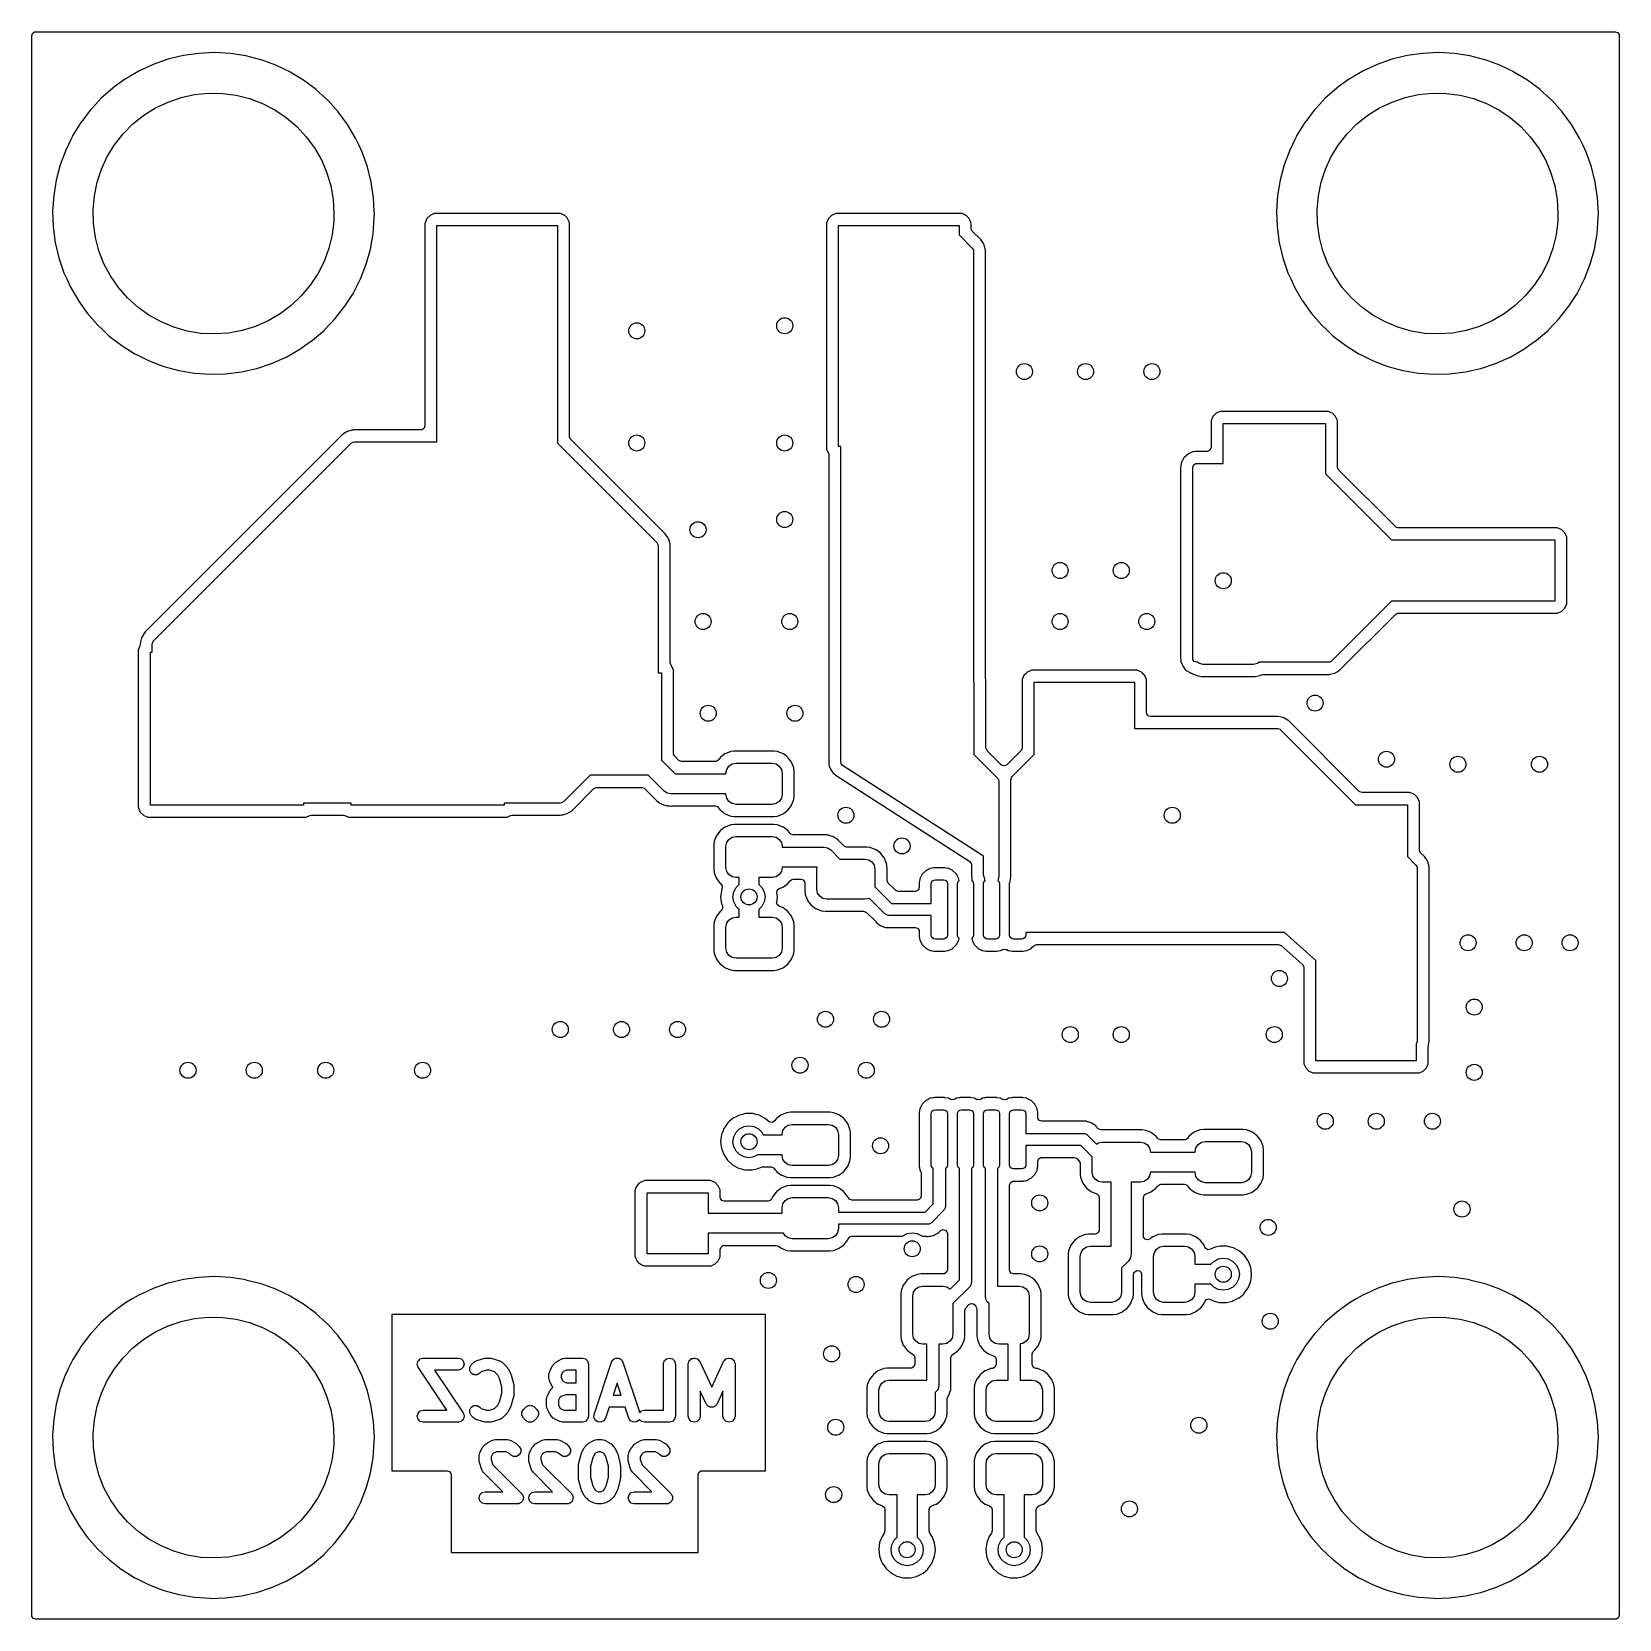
# Model space of a CAD drawing. Extents: x 0.02 to 1.58, y 0.02 to 1.58.
import ezdxf

# ---------------------------------------------------------------- set-up
doc = ezdxf.new("R2010")
doc.units = 0
doc.header["$MEASUREMENT"] = 0
doc.layers.add('BLACK', color=7, linetype='CONTINUOUS')

msp = doc.modelspace()

# ---------------------------------------------------------------- linework, layer by layer
at = {"layer": 'BLACK', "linetype": 'CONTINUOUS'}
for p, q in [((0.0218, 1.5743), (0.0226, 1.5766)), ((0.0218, 0.0257), (0.0218, 1.5743)), ((0.0226, 1.5766), (0.0245, 1.578)), ((0.0245, 1.578), (0.0257, 1.5782)), ((0.0257, 1.5782), (1.5743, 1.5782)), ((1.5743, 1.5782), (1.5766, 1.5774)), ((1.5766, 1.5774), (1.578, 1.5755)), ((1.578, 1.5755), (1.5782, 1.5743)), ((1.5782, 1.5743), (1.5782, 0.0257)), ((0.1857, 1.557), (0.1705, 1.5549)), ((0.2011, 1.5577), (0.1857, 1.557)), ((0.2012, 1.5577), (0.2011, 1.5577)), ((0.2164, 1.5568), (0.2012, 1.5577)), ((0.2012, 1.5577), (0.2012, 1.5577)), ((0.2165, 1.5568), (0.2164, 1.5568)), ((0.2164, 1.5568), (0.2164, 1.5568)), ((0.2166, 1.5568), (0.2165, 1.5568)), ((0.2255, 1.5554), (0.2166, 1.5568)), ((0.2166, 1.5568), (0.2166, 1.5568)), ((1.3857, 1.557), (1.3704, 1.5549)), ((1.4011, 1.5577), (1.3857, 1.557)), ((1.4012, 1.5577), (1.4011, 1.5577)), ((1.4164, 1.5568), (1.4012, 1.5577)), ((1.4012, 1.5577), (1.4012, 1.5577)), ((1.4165, 1.5568), (1.4164, 1.5568)), ((1.4164, 1.5568), (1.4164, 1.5568)), ((1.4166, 1.5568), (1.4165, 1.5568)), ((1.4255, 1.5554), (1.4166, 1.5568)), ((1.4166, 1.5568), (1.4166, 1.5568)), ((0.1409, 1.5462), (0.1269, 1.5397)), ((0.141, 1.5462), (0.1409, 1.5462)), ((0.1536, 1.5506), (0.141, 1.5462)), ((0.141, 1.5462), (0.141, 1.5462)), ((0.1555, 1.5513), (0.1536, 1.5506)), ((0.1556, 1.5513), (0.1555, 1.5513)), ((0.1662, 1.5539), (0.1556, 1.5513)), ((0.1556, 1.5513), (0.1556, 1.5513)), ((0.1705, 1.5549), (0.1662, 1.5539)), ((0.2317, 1.5545), (0.2255, 1.5554)), ((0.2318, 1.5545), (0.2317, 1.5545)), ((0.2465, 1.5507), (0.2318, 1.5545)), ((0.2466, 1.5506), (0.2465, 1.5507)), ((0.2465, 1.5507), (0.2465, 1.5507)), ((0.2611, 1.5454), (0.2466, 1.5506)), ((0.2612, 1.5453), (0.2611, 1.5454)), ((0.2749, 1.5388), (0.2612, 1.5453)), ((0.2612, 1.5453), (0.2612, 1.5453)), ((1.3409, 1.5462), (1.3269, 1.5397)), ((1.341, 1.5462), (1.3409, 1.5462)), ((1.3536, 1.5506), (1.341, 1.5462)), ((1.341, 1.5462), (1.341, 1.5462)), ((1.3555, 1.5513), (1.3536, 1.5506)), ((1.3556, 1.5513), (1.3555, 1.5513)), ((1.3662, 1.5539), (1.3556, 1.5513)), ((1.3556, 1.5513), (1.3556, 1.5513)), ((1.3704, 1.5549), (1.3662, 1.5539)), ((1.4317, 1.5545), (1.4255, 1.5554)), ((1.4318, 1.5545), (1.4317, 1.5545)), ((1.4465, 1.5507), (1.4318, 1.5545)), ((1.4466, 1.5506), (1.4465, 1.5507)), ((1.4465, 1.5507), (1.4465, 1.5507)), ((1.4611, 1.5454), (1.4466, 1.5506)), ((1.4612, 1.5453), (1.4611, 1.5454)), ((1.4749, 1.5388), (1.4612, 1.5453)), ((1.4612, 1.5453), (1.4612, 1.5453)), ((0.1136, 1.5319), (0.1037, 1.5247)), ((0.1137, 1.5319), (0.1136, 1.5319)), ((0.1136, 1.5319), (0.1136, 1.5319)), ((0.1189, 1.535), (0.1137, 1.532)), ((0.1137, 1.532), (0.1137, 1.532)), ((0.1137, 1.532), (0.1137, 1.5319)), ((0.1269, 1.5397), (0.1189, 1.535)), ((0.275, 1.5387), (0.2749, 1.5388)), ((0.2749, 1.5388), (0.2749, 1.5388)), ((0.2882, 1.5307), (0.275, 1.5387)), ((0.2883, 1.5307), (0.2882, 1.5307)), ((0.2943, 1.5261), (0.2883, 1.5307)), ((0.2883, 1.5307), (0.2883, 1.5307)), ((0.3005, 1.5215), (0.2943, 1.5261)), ((1.3136, 1.5319), (1.3037, 1.5247)), ((1.3137, 1.532), (1.3136, 1.5319)), ((1.3136, 1.5319), (1.3136, 1.5319)), ((1.3136, 1.5319), (1.3136, 1.5319)), ((1.3189, 1.535), (1.3137, 1.532)), ((1.3137, 1.532), (1.3137, 1.532)), ((1.3269, 1.5397), (1.3189, 1.535)), ((1.475, 1.5387), (1.4749, 1.5388)), ((1.4749, 1.5388), (1.4749, 1.5388)), ((1.4882, 1.5307), (1.475, 1.5387)), ((1.4883, 1.5307), (1.4882, 1.5307)), ((1.4943, 1.5261), (1.4883, 1.5307)), ((1.4883, 1.5307), (1.4883, 1.5307)), ((1.5005, 1.5215), (1.4943, 1.5261)), ((0.0896, 1.5126), (0.0847, 1.5073)), ((0.0897, 1.5127), (0.0896, 1.5126)), ((0.0896, 1.5126), (0.0896, 1.5126)), ((0.1012, 1.5229), (0.0897, 1.5127)), ((0.1037, 1.5247), (0.1012, 1.5229)), ((0.1554, 1.5093), (0.1682, 1.5138)), ((0.1682, 1.5138), (0.1815, 1.5167)), ((0.1815, 1.5167), (0.1951, 1.518)), ((0.1951, 1.518), (0.2087, 1.5178)), ((0.2087, 1.5178), (0.2221, 1.516)), ((0.2221, 1.516), (0.2353, 1.5127)), ((0.2353, 1.5127), (0.248, 1.5079)), ((0.3006, 1.5214), (0.3005, 1.5215)), ((0.3101, 1.5127), (0.3006, 1.5214)), ((0.3006, 1.5214), (0.3006, 1.5214)), ((0.3119, 1.5111), (0.3101, 1.5127)), ((0.312, 1.511), (0.3119, 1.5111)), ((0.3221, 1.4997), (0.312, 1.511)), ((1.2896, 1.5126), (1.2847, 1.5073)), ((1.2897, 1.5127), (1.2896, 1.5126)), ((1.2896, 1.5126), (1.2896, 1.5126)), ((1.3012, 1.5229), (1.2897, 1.5127)), ((1.3037, 1.5247), (1.3012, 1.5229)), ((1.3554, 1.5093), (1.3682, 1.5138)), ((1.3682, 1.5138), (1.3815, 1.5167)), ((1.3815, 1.5167), (1.395, 1.518)), ((1.395, 1.518), (1.4086, 1.5178)), ((1.4086, 1.5178), (1.4221, 1.516)), ((1.4221, 1.516), (1.4353, 1.5127)), ((1.4353, 1.5127), (1.448, 1.5079)), ((1.5006, 1.5214), (1.5005, 1.5215)), ((1.5101, 1.5127), (1.5006, 1.5214)), ((1.5006, 1.5214), (1.5006, 1.5214)), ((1.5119, 1.5111), (1.5101, 1.5127)), ((1.512, 1.511), (1.5119, 1.5111)), ((1.5221, 1.4997), (1.512, 1.511)), ((0.0791, 1.5013), (0.0718, 1.4916)), ((0.0792, 1.5014), (0.0791, 1.5013)), ((0.0791, 1.5013), (0.0791, 1.5013)), ((0.0847, 1.5073), (0.0792, 1.5014)), ((0.121, 1.4878), (0.1316, 1.4963)), ((0.1316, 1.4963), (0.1431, 1.5035)), ((0.1431, 1.5035), (0.1554, 1.5093)), ((0.248, 1.5079), (0.2601, 1.5017)), ((0.2601, 1.5017), (0.2714, 1.4941)), ((0.3222, 1.4997), (0.3221, 1.4997)), ((0.3221, 1.4997), (0.3221, 1.4997)), ((0.3223, 1.4996), (0.3222, 1.4997)), ((0.3313, 1.4873), (0.3223, 1.4996)), ((1.2791, 1.5013), (1.2718, 1.4916)), ((1.2792, 1.5014), (1.2791, 1.5013)), ((1.2791, 1.5013), (1.2791, 1.5013)), ((1.2847, 1.5073), (1.2792, 1.5014)), ((1.321, 1.4878), (1.3316, 1.4963)), ((1.3316, 1.4963), (1.3431, 1.5035)), ((1.3431, 1.5035), (1.3554, 1.5093)), ((1.448, 1.5079), (1.4601, 1.5017)), ((1.4601, 1.5017), (1.4714, 1.4941)), ((1.5222, 1.4997), (1.5221, 1.4997)), ((1.5221, 1.4997), (1.5221, 1.4997)), ((1.5223, 1.4996), (1.5222, 1.4997)), ((1.5313, 1.4873), (1.5223, 1.4996)), ((0.0699, 1.4891), (0.0618, 1.476)), ((0.0718, 1.4916), (0.0699, 1.4891)), ((0.1114, 1.4781), (0.121, 1.4878)), ((0.2714, 1.4941), (0.2817, 1.4852)), ((0.2817, 1.4852), (0.291, 1.4753)), ((0.3392, 1.474), (0.3313, 1.4873)), ((0.3313, 1.4873), (0.3313, 1.4873)), ((0.3313, 1.4873), (0.3313, 1.4873)), ((1.2699, 1.4891), (1.2618, 1.476)), ((1.2718, 1.4916), (1.2699, 1.4891)), ((1.3114, 1.4781), (1.321, 1.4878)), ((1.4714, 1.4941), (1.4817, 1.4852)), ((1.4817, 1.4852), (1.491, 1.4753)), ((1.5392, 1.474), (1.5313, 1.4873)), ((1.5313, 1.4873), (1.5313, 1.4873)), ((1.5313, 1.4873), (1.5313, 1.4873)), ((0.0609, 1.474), (0.0551, 1.4621)), ((0.0618, 1.4759), (0.0609, 1.474)), ((0.0618, 1.476), (0.0618, 1.4759)), ((0.0618, 1.4759), (0.0618, 1.4759)), ((0.0959, 1.4558), (0.103, 1.4674)), ((0.103, 1.4674), (0.1114, 1.4781)), ((0.291, 1.4753), (0.2991, 1.4643)), ((0.2991, 1.4643), (0.3058, 1.4525)), ((0.3427, 1.4667), (0.3392, 1.474)), ((0.3458, 1.4602), (0.3427, 1.4667)), ((1.2609, 1.474), (1.2551, 1.4621)), ((1.2618, 1.4759), (1.2609, 1.474)), ((1.2618, 1.476), (1.2618, 1.4759)), ((1.2618, 1.4759), (1.2618, 1.4759)), ((1.2959, 1.4558), (1.303, 1.4674)), ((1.303, 1.4674), (1.3114, 1.4781)), ((1.491, 1.4753), (1.4991, 1.4643)), ((1.4991, 1.4643), (1.5058, 1.4525)), ((1.5427, 1.4667), (1.5392, 1.474)), ((1.5457, 1.4602), (1.5427, 1.4667)), ((0.0497, 1.4477), (0.0458, 1.4328)), ((0.0551, 1.4621), (0.0497, 1.4477)), ((0.0902, 1.4435), (0.0959, 1.4558)), ((0.3058, 1.4525), (0.3111, 1.44)), ((0.3458, 1.4601), (0.3458, 1.4602)), ((0.3458, 1.4602), (0.3458, 1.4602)), ((0.351, 1.4456), (0.3458, 1.4601)), ((1.2497, 1.4477), (1.2458, 1.4328)), ((1.2551, 1.4621), (1.2497, 1.4477)), ((1.2902, 1.4435), (1.2959, 1.4558)), ((1.5058, 1.4525), (1.5111, 1.44)), ((1.5458, 1.4601), (1.5457, 1.4602)), ((1.5457, 1.4602), (1.5457, 1.4602)), ((1.551, 1.4456), (1.5458, 1.4601)), ((0.0458, 1.4328), (0.0433, 1.4176)), ((0.0859, 1.4306), (0.0902, 1.4435)), ((0.3111, 1.44), (0.315, 1.427)), ((0.3547, 1.4306), (0.351, 1.4456)), ((1.2458, 1.4328), (1.2433, 1.4176)), ((1.2859, 1.4306), (1.2902, 1.4435)), ((1.5111, 1.44), (1.515, 1.427)), ((1.5547, 1.4306), (1.551, 1.4456)), ((0.0433, 1.4176), (0.0423, 1.4022)), ((0.0819, 1.4037), (0.0832, 1.4172)), ((0.0832, 1.4172), (0.0859, 1.4306)), ((0.315, 1.427), (0.3173, 1.4136)), ((0.3569, 1.4154), (0.3547, 1.4306)), ((1.2433, 1.4176), (1.2423, 1.4022)), ((1.2819, 1.4037), (1.2832, 1.4172)), ((1.2832, 1.4172), (1.2859, 1.4306)), ((1.515, 1.427), (1.5173, 1.4136)), ((1.5569, 1.4154), (1.5547, 1.4306)), ((0.0423, 1.4022), (0.0429, 1.3868)), ((0.0823, 1.3901), (0.0819, 1.4037)), ((0.3173, 1.4136), (0.3181, 1.4)), ((0.3576, 1.4022), (0.3569, 1.4154)), ((0.3577, 1.4), (0.3576, 1.4022)), ((1.2423, 1.4022), (1.2429, 1.3868)), ((1.2823, 1.3901), (1.2819, 1.4037)), ((1.5173, 1.4136), (1.5181, 1.4)), ((1.5577, 1.4), (1.5569, 1.4154)), ((0.0429, 1.3868), (0.0449, 1.3715)), ((0.0842, 1.3766), (0.0823, 1.3901)), ((0.3179, 1.3926), (0.3162, 1.3791)), ((0.3181, 1.4), (0.3179, 1.3926)), ((0.3564, 1.3802), (0.3576, 1.3956)), ((0.3576, 1.3956), (0.3577, 1.4)), ((0.4074, 1.391), (0.4073, 1.39)), ((0.4073, 1.39), (0.4073, 1.1917)), ((0.4092, 1.3951), (0.4074, 1.391)), ((0.4123, 1.3982), (0.4092, 1.3951)), ((0.4163, 1.4), (0.4123, 1.3982)), ((0.4166, 1.4), (0.4163, 1.4)), ((0.4167, 1.4), (0.4166, 1.4)), ((0.4166, 1.4), (0.4166, 1.4)), ((0.4173, 1.4001), (0.4167, 1.4)), ((0.539, 1.4001), (0.4173, 1.4001)), ((0.4191, 1.176), (0.4191, 1.3883)), ((0.4191, 1.3883), (0.5372, 1.3883)), ((0.5372, 1.3883), (0.5372, 1.1748)), ((0.5391, 1.4001), (0.539, 1.4001)), ((0.5393, 1.4001), (0.5391, 1.4001)), ((0.5391, 1.4001), (0.5391, 1.4001)), ((0.54, 1.4), (0.5393, 1.4001)), ((0.5402, 1.3999), (0.54, 1.4)), ((0.5429, 1.3987), (0.5402, 1.3999)), ((0.5402, 1.3999), (0.5402, 1.3999)), ((0.544, 1.3982), (0.5429, 1.3987)), ((0.5443, 1.3979), (0.544, 1.3982)), ((0.5466, 1.3956), (0.5443, 1.3979)), ((0.5471, 1.3951), (0.5466, 1.3956)), ((0.5489, 1.3911), (0.5471, 1.3951)), ((0.549, 1.39), (0.5489, 1.3911)), ((0.549, 1.1813), (0.549, 1.39)), ((0.8011, 1.391), (0.801, 1.39)), ((0.801, 1.39), (0.801, 1.17)), ((0.8029, 1.3951), (0.8011, 1.391)), ((0.806, 1.3982), (0.8029, 1.3951)), ((0.81, 1.4), (0.806, 1.3982)), ((0.8103, 1.4), (0.81, 1.4)), ((0.8104, 1.4), (0.8103, 1.4)), ((0.8103, 1.4), (0.8103, 1.4)), ((0.811, 1.4001), (0.8104, 1.4)), ((0.9327, 1.4001), (0.811, 1.4001)), ((0.8128, 1.1717), (0.8128, 1.3883)), ((0.8128, 1.3883), (0.9309, 1.3883)), ((0.9309, 1.3883), (0.9309, 1.3791)), ((0.9328, 1.4001), (0.9327, 1.4001)), ((0.933, 1.4001), (0.9328, 1.4001)), ((0.9328, 1.4001), (0.9328, 1.4001)), ((0.9337, 1.4), (0.933, 1.4001)), ((0.9339, 1.3999), (0.9337, 1.4)), ((0.9366, 1.3987), (0.9339, 1.3999)), ((0.9339, 1.3999), (0.9339, 1.3999)), ((0.9377, 1.3982), (0.9366, 1.3987)), ((0.938, 1.3979), (0.9377, 1.3982)), ((0.9403, 1.3956), (0.938, 1.3979)), ((0.9408, 1.3951), (0.9403, 1.3956)), ((0.9426, 1.3911), (0.9408, 1.3951)), ((0.9427, 1.39), (0.9426, 1.3911)), ((0.9427, 1.3856), (0.9427, 1.39)), ((0.9428, 1.385), (0.9427, 1.3856)), ((1.2429, 1.3868), (1.2449, 1.3715)), ((1.2842, 1.3766), (1.2823, 1.3901)), ((1.5179, 1.3926), (1.5162, 1.3791)), ((1.5181, 1.4), (1.5179, 1.3926)), ((1.5564, 1.3802), (1.5576, 1.3956)), ((1.5576, 1.3956), (1.5577, 1.4)), ((0.0449, 1.3715), (0.0484, 1.3565)), ((0.0877, 1.3635), (0.0842, 1.3766)), ((0.3162, 1.3791), (0.3131, 1.3659)), ((0.3538, 1.3651), (0.3554, 1.3744)), ((0.3554, 1.3744), (0.3564, 1.3801)), ((0.3564, 1.3801), (0.3564, 1.3802)), ((0.3564, 1.3801), (0.3564, 1.3801)), ((0.9309, 1.3791), (0.9439, 1.3661)), ((0.9439, 1.3828), (0.9428, 1.385)), ((0.9522, 1.3745), (0.9439, 1.3828)), ((0.9544, 1.3715), (0.9522, 1.3745)), ((0.9555, 1.3694), (0.9544, 1.3715)), ((1.2449, 1.3715), (1.2484, 1.3565)), ((1.2877, 1.3635), (1.2842, 1.3766)), ((1.5162, 1.3791), (1.5131, 1.3659)), ((1.5538, 1.3651), (1.5554, 1.3744)), ((1.5554, 1.3744), (1.5564, 1.3801)), ((1.5564, 1.3801), (1.5564, 1.3802)), ((1.5564, 1.3801), (1.5564, 1.3801)), ((0.0484, 1.3565), (0.0534, 1.3419)), ((0.0926, 1.3508), (0.0877, 1.3635)), ((0.3131, 1.3659), (0.3084, 1.3531)), ((0.3496, 1.3502), (0.3538, 1.3651)), ((0.9439, 1.3661), (0.945, 1.364)), ((0.945, 1.364), (0.945, 1.3634)), ((0.945, 1.3634), (0.945, 0.9404)), ((0.9567, 1.3649), (0.9555, 1.3694)), ((0.9568, 1.3643), (0.9567, 1.3649)), ((0.9568, 1.3634), (0.9568, 1.3643)), ((0.9568, 0.9449), (0.9568, 1.3634)), ((1.2484, 1.3565), (1.2534, 1.3419)), ((1.2926, 1.3508), (1.2877, 1.3635)), ((1.5131, 1.3659), (1.5084, 1.3531)), ((1.5496, 1.3502), (1.5538, 1.3651)), ((0.0534, 1.3419), (0.0534, 1.3419)), ((0.0534, 1.3419), (0.0534, 1.3419)), ((0.0534, 1.3419), (0.0561, 1.3359)), ((0.099, 1.3388), (0.0926, 1.3508)), ((0.1067, 1.3276), (0.099, 1.3388)), ((0.3023, 1.3409), (0.2948, 1.3296)), ((0.3084, 1.3531), (0.3023, 1.3409)), ((0.3441, 1.3359), (0.3496, 1.3502)), ((1.2534, 1.3419), (1.2534, 1.3419)), ((1.2534, 1.3419), (1.2534, 1.3419)), ((1.2534, 1.3419), (1.2562, 1.3359)), ((1.299, 1.3388), (1.2926, 1.3508)), ((1.3067, 1.3276), (1.299, 1.3388)), ((1.5023, 1.3409), (1.4948, 1.3296)), ((1.5084, 1.3531), (1.5023, 1.3409)), ((1.5441, 1.3359), (1.5496, 1.3502)), ((0.0561, 1.3359), (0.0597, 1.3279)), ((0.0597, 1.3279), (0.0675, 1.3146)), ((0.1156, 1.3174), (0.1067, 1.3276)), ((0.2948, 1.3296), (0.2861, 1.3192)), ((0.3371, 1.3221), (0.3441, 1.3359)), ((1.2562, 1.3359), (1.2597, 1.3279)), ((1.2597, 1.3279), (1.2674, 1.3146)), ((1.3156, 1.3174), (1.3067, 1.3276)), ((1.4948, 1.3296), (1.4861, 1.3192)), ((1.5371, 1.3221), (1.5441, 1.3359)), ((0.0675, 1.3146), (0.0675, 1.3145)), ((0.0675, 1.3145), (0.0675, 1.3145)), ((0.0675, 1.3145), (0.0764, 1.3021)), ((0.1257, 1.3082), (0.1156, 1.3174)), ((0.1367, 1.3003), (0.1257, 1.3082)), ((0.2762, 1.3098), (0.2654, 1.3016)), ((0.2861, 1.3192), (0.2762, 1.3098)), ((0.3194, 1.297), (0.3289, 1.3091)), ((0.3289, 1.3092), (0.3371, 1.322)), ((0.3289, 1.3091), (0.3289, 1.3092)), ((0.3289, 1.3092), (0.3289, 1.3092)), ((0.3371, 1.322), (0.3371, 1.3221)), ((0.3371, 1.322), (0.3371, 1.322)), ((1.2674, 1.3146), (1.2675, 1.3145)), ((1.2675, 1.3145), (1.2675, 1.3145)), ((1.2675, 1.3145), (1.2764, 1.3021)), ((1.3257, 1.3082), (1.3156, 1.3174)), ((1.3367, 1.3003), (1.3257, 1.3082)), ((1.4762, 1.3098), (1.4654, 1.3016)), ((1.4861, 1.3192), (1.4762, 1.3098)), ((1.5194, 1.297), (1.5289, 1.3091)), ((1.5289, 1.3092), (1.5371, 1.322)), ((1.5289, 1.3091), (1.5289, 1.3092)), ((1.5289, 1.3092), (1.5289, 1.3092)), ((1.5371, 1.322), (1.5371, 1.3221)), ((1.5371, 1.322), (1.5371, 1.322)), ((0.0764, 1.3021), (0.0764, 1.302)), ((0.0764, 1.302), (0.0866, 1.2905)), ((0.1486, 1.2937), (0.1367, 1.3003)), ((0.1612, 1.2885), (0.1486, 1.2937)), ((0.2536, 1.2948), (0.2412, 1.2893)), ((0.2654, 1.3016), (0.2536, 1.2948)), ((0.3141, 1.2914), (0.3194, 1.297)), ((1.2764, 1.3021), (1.2764, 1.302)), ((1.2764, 1.302), (1.2866, 1.2905)), ((1.3486, 1.2937), (1.3367, 1.3003)), ((1.3612, 1.2885), (1.3486, 1.2937)), ((1.4536, 1.2948), (1.4412, 1.2893)), ((1.4654, 1.3016), (1.4536, 1.2948)), ((1.5141, 1.2914), (1.5194, 1.297)), ((0.0866, 1.2905), (0.0866, 1.2904)), ((0.0866, 1.2904), (0.0866, 1.2904)), ((0.0866, 1.2904), (0.0914, 1.2859)), ((0.0914, 1.2859), (0.0978, 1.2799)), ((0.0978, 1.2799), (0.11, 1.2705)), ((0.1742, 1.2847), (0.1612, 1.2885)), ((0.1877, 1.2825), (0.1742, 1.2847)), ((0.2012, 1.2819), (0.1877, 1.2825)), ((0.2148, 1.2828), (0.2012, 1.2819)), ((0.2282, 1.2853), (0.2148, 1.2828)), ((0.2412, 1.2893), (0.2282, 1.2853)), ((0.2972, 1.2758), (0.3087, 1.2857)), ((0.3087, 1.2858), (0.3088, 1.2859)), ((0.3087, 1.2857), (0.3087, 1.2858)), ((0.3087, 1.2857), (0.3087, 1.2857)), ((0.3088, 1.2859), (0.3141, 1.2914)), ((0.3088, 1.2859), (0.3088, 1.2859)), ((1.2866, 1.2905), (1.2866, 1.2904)), ((1.2866, 1.2904), (1.2866, 1.2904)), ((1.2866, 1.2904), (1.2914, 1.2859)), ((1.2914, 1.2859), (1.2978, 1.2799)), ((1.2978, 1.2799), (1.31, 1.2705)), ((1.3742, 1.2847), (1.3612, 1.2885)), ((1.3877, 1.2825), (1.3742, 1.2847)), ((1.4012, 1.2819), (1.3877, 1.2825)), ((1.4148, 1.2828), (1.4012, 1.2819)), ((1.4282, 1.2853), (1.4148, 1.2828)), ((1.4412, 1.2893), (1.4282, 1.2853)), ((1.4972, 1.2758), (1.5087, 1.2857)), ((1.5087, 1.2857), (1.5088, 1.2858)), ((1.5087, 1.2857), (1.5087, 1.2857)), ((1.5088, 1.2859), (1.5141, 1.2914)), ((1.5088, 1.2858), (1.5088, 1.2859)), ((1.5088, 1.2859), (1.5088, 1.2859)), ((0.11, 1.2705), (0.1101, 1.2705)), ((0.1101, 1.2705), (0.123, 1.2624)), ((0.123, 1.2624), (0.123, 1.2624)), ((0.123, 1.2624), (0.1231, 1.2624)), ((0.1231, 1.2624), (0.1232, 1.2623)), ((0.1232, 1.2623), (0.1232, 1.2623)), ((0.1232, 1.2623), (0.1368, 1.2555)), ((0.2711, 1.2592), (0.2845, 1.2669)), ((0.2845, 1.2669), (0.2897, 1.2705)), ((0.2897, 1.2705), (0.297, 1.2757)), ((0.297, 1.2757), (0.2971, 1.2757)), ((0.2971, 1.2757), (0.2972, 1.2758)), ((0.2972, 1.2758), (0.2972, 1.2758)), ((1.31, 1.2705), (1.3101, 1.2705)), ((1.3101, 1.2705), (1.323, 1.2624)), ((1.323, 1.2624), (1.323, 1.2624)), ((1.323, 1.2624), (1.3231, 1.2624)), ((1.3231, 1.2624), (1.3232, 1.2623)), ((1.3232, 1.2623), (1.3232, 1.2623)), ((1.3232, 1.2623), (1.3368, 1.2555)), ((1.4711, 1.2592), (1.4845, 1.2669)), ((1.4845, 1.2669), (1.4897, 1.2705)), ((1.4897, 1.2705), (1.497, 1.2757)), ((1.497, 1.2757), (1.4971, 1.2757)), ((1.4971, 1.2757), (1.4972, 1.2758)), ((1.4972, 1.2758), (1.4972, 1.2758)), ((0.1368, 1.2555), (0.1369, 1.2555)), ((0.1369, 1.2555), (0.1513, 1.25)), ((0.1513, 1.25), (0.1661, 1.246)), ((0.1661, 1.246), (0.1813, 1.2434)), ((0.2275, 1.2447), (0.2423, 1.2481)), ((0.2423, 1.2481), (0.2423, 1.2481)), ((0.2423, 1.2481), (0.2424, 1.2481)), ((0.2424, 1.2481), (0.257, 1.253)), ((0.257, 1.253), (0.2711, 1.2592)), ((1.3368, 1.2555), (1.3369, 1.2555)), ((1.3369, 1.2555), (1.3513, 1.25)), ((1.3513, 1.25), (1.3661, 1.246)), ((1.3661, 1.246), (1.3813, 1.2434)), ((1.4275, 1.2447), (1.4423, 1.2481)), ((1.4423, 1.2481), (1.4423, 1.2481)), ((1.4423, 1.2481), (1.4424, 1.2481)), ((1.4424, 1.2481), (1.457, 1.253)), ((1.457, 1.253), (1.4711, 1.2592)), ((0.1813, 1.2434), (0.1814, 1.2434)), ((0.1814, 1.2434), (0.1814, 1.2434)), ((0.1814, 1.2434), (0.1966, 1.2424)), ((0.1966, 1.2424), (0.1966, 1.2424)), ((0.1966, 1.2424), (0.1967, 1.2423)), ((0.1967, 1.2423), (0.1968, 1.2424)), ((0.1968, 1.2424), (0.212, 1.2428)), ((0.1968, 1.2424), (0.1968, 1.2424)), ((0.212, 1.2428), (0.212, 1.2428)), ((0.212, 1.2428), (0.2121, 1.2428)), ((0.2121, 1.2428), (0.2274, 1.2447)), ((0.2274, 1.2447), (0.2275, 1.2447)), ((0.2275, 1.2447), (0.2275, 1.2447)), ((1.3813, 1.2434), (1.3814, 1.2434)), ((1.3814, 1.2434), (1.3814, 1.2434)), ((1.3814, 1.2434), (1.3966, 1.2424)), ((1.3966, 1.2424), (1.3966, 1.2424)), ((1.3966, 1.2424), (1.3967, 1.2423)), ((1.3967, 1.2423), (1.3968, 1.2424)), ((1.3968, 1.2424), (1.412, 1.2428)), ((1.3968, 1.2424), (1.3968, 1.2424)), ((1.412, 1.2428), (1.412, 1.2428)), ((1.412, 1.2428), (1.4121, 1.2428)), ((1.4121, 1.2428), (1.4274, 1.2447)), ((1.4274, 1.2447), (1.4275, 1.2447)), ((1.4275, 1.2447), (1.4275, 1.2447)), ((1.1799, 1.201), (1.1781, 1.197)), ((1.183, 1.2041), (1.1799, 1.201)), ((1.187, 1.2059), (1.183, 1.2041)), ((1.1873, 1.2059), (1.187, 1.2059)), ((1.1874, 1.206), (1.1873, 1.2059)), ((1.1873, 1.2059), (1.1873, 1.2059)), ((1.188, 1.206), (1.1874, 1.206)), ((1.292, 1.206), (1.188, 1.206)), ((1.2921, 1.206), (1.292, 1.206)), ((1.2924, 1.206), (1.2921, 1.206)), ((1.2921, 1.206), (1.2921, 1.206)), ((1.293, 1.2059), (1.2924, 1.206)), ((1.2932, 1.2058), (1.293, 1.2059)), ((1.2958, 1.2046), (1.2932, 1.2058)), ((1.2932, 1.2058), (1.2932, 1.2058)), ((1.297, 1.2041), (1.2958, 1.2046)), ((1.3001, 1.201), (1.297, 1.2041)), ((1.3019, 1.197), (1.3001, 1.201)), ((0.3262, 1.1829), (0.1331, 0.9898)), ((0.3289, 1.1849), (0.3262, 1.1829)), ((0.329, 1.185), (0.3289, 1.1849)), ((0.3312, 1.1862), (0.329, 1.185)), ((0.329, 1.185), (0.329, 1.185)), ((0.3313, 1.1863), (0.3312, 1.1862)), ((0.3337, 1.187), (0.3313, 1.1863)), ((0.3356, 1.1876), (0.3337, 1.187)), ((0.3357, 1.1876), (0.3356, 1.1876)), ((0.3356, 1.1876), (0.3356, 1.1876)), ((0.3362, 1.1877), (0.3357, 1.1876)), ((0.3367, 1.1877), (0.3362, 1.1877)), ((0.3368, 1.1877), (0.3367, 1.1877)), ((0.3367, 1.1877), (0.3367, 1.1877)), ((0.338, 1.1878), (0.3368, 1.1878)), ((0.3368, 1.1878), (0.3368, 1.1878)), ((0.3368, 1.1878), (0.3368, 1.1877)), ((0.3381, 1.1878), (0.338, 1.1878)), ((0.338, 1.1878), (0.338, 1.1878)), ((0.4034, 1.1878), (0.3381, 1.1878)), ((0.4046, 1.188), (0.4034, 1.1878)), ((0.4065, 1.1894), (0.4046, 1.188)), ((0.4073, 1.1917), (0.4065, 1.1894)), ((1.1781, 1.197), (1.178, 1.196)), ((1.178, 1.196), (1.178, 1.1707)), ((1.1898, 1.155), (1.1898, 1.1942)), ((1.1898, 1.1942), (1.2902, 1.1942)), ((1.2902, 1.1942), (1.2902, 1.1448)), ((1.302, 1.196), (1.3019, 1.197)), ((1.302, 1.1513), (1.302, 1.196)), ((0.1415, 0.9815), (0.3345, 1.1745)), ((0.3345, 1.1745), (0.337, 1.1759)), ((0.337, 1.1759), (0.3381, 1.176)), ((0.3381, 1.176), (0.4191, 1.176)), ((0.5372, 1.1748), (0.6345, 1.0775)), ((0.5491, 1.1807), (0.549, 1.1813)), ((0.5502, 1.1785), (0.5491, 1.1807)), ((0.6429, 1.0858), (0.5502, 1.1785)), ((0.801, 1.17), (0.8011, 1.1689)), ((0.8011, 1.1689), (0.8023, 1.1661)), ((0.815, 1.1717), (0.8128, 1.1717)), ((0.815, 0.8621), (0.815, 1.1717)), ((1.1772, 1.1684), (1.1753, 1.167)), ((1.178, 1.1707), (1.1772, 1.1684)), ((0.8023, 1.1661), (0.8029, 1.165)), ((0.8029, 1.165), (0.8032, 1.1634)), ((0.8032, 1.1634), (0.8032, 0.8621)), ((1.1488, 1.1547), (1.1482, 1.1511)), ((1.1495, 1.157), (1.1488, 1.1547)), ((1.1496, 1.1572), (1.1495, 1.157)), ((1.1514, 1.1606), (1.1496, 1.1572)), ((1.1496, 1.1572), (1.1496, 1.1572)), ((1.1516, 1.1608), (1.1514, 1.1606)), ((1.1538, 1.1629), (1.1516, 1.1608)), ((1.1558, 1.1644), (1.1538, 1.1629)), ((1.1597, 1.1662), (1.1558, 1.1644)), ((1.1602, 1.1663), (1.1597, 1.1662)), ((1.16, 1.1511), (1.1607, 1.1534)), ((1.1608, 1.1665), (1.1602, 1.1663)), ((1.1607, 1.1534), (1.1627, 1.1548)), ((1.1621, 1.1667), (1.1608, 1.1665)), ((1.1608, 1.1665), (1.1608, 1.1665)), ((1.1608, 1.1665), (1.1608, 1.1665)), ((1.1639, 1.1668), (1.1621, 1.1667)), ((1.1627, 1.1548), (1.1639, 1.155)), ((1.1741, 1.1668), (1.1639, 1.1668)), ((1.1639, 1.155), (1.1898, 1.155)), ((1.1753, 1.167), (1.1741, 1.1668)), ((1.1482, 1.1511), (1.1482, 0.9639)), ((1.16, 0.9639), (1.16, 1.1511)), ((1.2902, 1.1448), (1.355, 1.08)), ((1.3021, 1.1507), (1.302, 1.1513)), ((1.3032, 1.1485), (1.3021, 1.1507)), ((1.3587, 1.093), (1.3032, 1.1485)), ((1.3592, 1.0926), (1.3587, 1.093)), ((1.3615, 1.0918), (1.3592, 1.0926)), ((1.4168, 1.0918), (1.3615, 1.0918)), ((1.4169, 1.0918), (1.4168, 1.0918)), ((1.4171, 1.0918), (1.4169, 1.0918)), ((1.4169, 1.0918), (1.4169, 1.0918)), ((1.4529, 1.0918), (1.4171, 1.0918)), ((1.4531, 1.0918), (1.4529, 1.0918)), ((1.4532, 1.0918), (1.4531, 1.0918)), ((1.5168, 1.0918), (1.4532, 1.0918)), ((1.5169, 1.0918), (1.5168, 1.0918)), ((1.5178, 1.0917), (1.5169, 1.0918)), ((1.5169, 1.0918), (1.5169, 1.0918)), ((1.5169, 1.0918), (1.5169, 1.0918)), ((1.518, 1.0916), (1.5178, 1.0917)), ((1.5207, 1.0904), (1.518, 1.0916)), ((1.518, 1.0916), (1.518, 1.0916)), ((1.5218, 1.0899), (1.5207, 1.0904)), ((1.5249, 1.0868), (1.5218, 1.0899)), ((0.6345, 1.0775), (0.6359, 1.075)), ((0.6359, 1.075), (0.636, 1.0739)), ((0.636, 1.0739), (0.636, 0.9496)), ((0.6449, 1.0831), (0.6429, 1.0858)), ((0.645, 1.083), (0.6449, 1.0831)), ((0.6457, 1.0818), (0.645, 1.083)), ((0.645, 1.083), (0.645, 1.083)), ((0.6463, 1.0807), (0.6457, 1.0818)), ((0.6476, 1.0763), (0.6463, 1.0807)), ((0.6477, 1.0752), (0.6476, 1.0763)), ((0.6478, 1.0739), (0.6477, 1.0752)), ((0.6478, 0.9593), (0.6478, 1.0739)), ((1.355, 1.08), (1.515, 1.08)), ((1.515, 1.08), (1.515, 1.02)), ((1.5267, 1.0828), (1.5249, 1.0868)), ((1.5268, 1.0818), (1.5267, 1.0828)), ((1.5268, 1.0182), (1.5268, 1.0818)), ((1.355, 1.02), (1.2961, 0.9611)), ((1.515, 1.02), (1.355, 1.02)), ((1.5218, 1.0101), (1.5249, 1.0132)), ((1.5249, 1.0132), (1.5267, 1.0172)), ((1.5267, 1.0172), (1.5268, 1.0182)), ((1.3045, 0.9528), (1.3587, 1.007)), ((1.3587, 1.007), (1.3609, 1.0081)), ((1.3609, 1.0081), (1.3615, 1.0082)), ((1.3615, 1.0082), (1.4168, 1.0082)), ((1.4168, 1.0082), (1.4169, 1.0082)), ((1.4169, 1.0082), (1.4171, 1.0082)), ((1.4171, 1.0082), (1.4529, 1.0082)), ((1.4529, 1.0082), (1.4531, 1.0082)), ((1.4531, 1.0082), (1.4531, 1.0082)), ((1.4531, 1.0082), (1.4532, 1.0082)), ((1.4532, 1.0082), (1.5168, 1.0082)), ((1.5168, 1.0082), (1.5174, 1.0083)), ((1.5174, 1.0083), (1.5175, 1.0083)), ((1.5175, 1.0083), (1.5175, 1.0083)), ((1.5175, 1.0083), (1.5178, 1.0083)), ((1.5178, 1.0083), (1.5218, 1.0101)), ((0.1287, 0.9813), (0.1282, 0.9779)), ((0.1295, 0.984), (0.1287, 0.9813)), ((0.1316, 0.988), (0.1295, 0.984)), ((0.1323, 0.9889), (0.1316, 0.988)), ((0.1331, 0.9898), (0.1323, 0.9889)), ((0.14, 0.9779), (0.1408, 0.9806)), ((0.1408, 0.9806), (0.1415, 0.9815)), ((0.1264, 0.9728), (0.1263, 0.9718)), ((0.1263, 0.9718), (0.1263, 0.8182)), ((0.1266, 0.973), (0.1264, 0.9728)), ((0.1279, 0.976), (0.1266, 0.973)), ((0.1282, 0.9776), (0.1279, 0.976)), ((0.1282, 0.9779), (0.1282, 0.9776)), ((0.1381, 0.82), (0.1381, 0.97)), ((0.1381, 0.97), (0.14, 0.97)), ((0.14, 0.97), (0.14, 0.9779)), ((0.636, 0.9496), (0.6392, 0.9496)), ((0.6392, 0.9496), (0.6392, 0.8641)), ((0.6479, 0.9587), (0.6478, 0.9593)), ((0.6487, 0.957), (0.6479, 0.9587)), ((0.6489, 0.9567), (0.6487, 0.957)), ((0.6487, 0.957), (0.6487, 0.957)), ((0.6491, 0.9564), (0.6489, 0.9567)), ((0.6509, 0.9524), (0.6491, 0.9564)), ((0.651, 0.9514), (0.6509, 0.9524)), ((0.651, 0.8706), (0.651, 0.9514)), ((0.9969, 0.9495), (0.9946, 0.9472)), ((0.9975, 0.9501), (0.9969, 0.9495)), ((0.9977, 0.9504), (0.9975, 0.9501)), ((0.9975, 0.9501), (0.9975, 0.9501)), ((1.0017, 0.9521), (0.9977, 0.9504)), ((1.002, 0.9522), (1.0017, 0.9521)), ((1.0021, 0.9522), (1.002, 0.9522)), ((1.002, 0.9522), (1.002, 0.9522)), ((1.0028, 0.9523), (1.0021, 0.9522)), ((1.1047, 0.9523), (1.0028, 0.9523)), ((1.1048, 0.9523), (1.1047, 0.9523)), ((1.1052, 0.9522), (1.1048, 0.9523)), ((1.1048, 0.9523), (1.1048, 0.9523)), ((1.1057, 0.9521), (1.1052, 0.9522)), ((1.106, 0.952), (1.1057, 0.9521)), ((1.107, 0.9516), (1.106, 0.952)), ((1.106, 0.952), (1.106, 0.952)), ((1.1098, 0.9504), (1.107, 0.9516)), ((1.1107, 0.9495), (1.1098, 0.9504)), ((1.1119, 0.9482), (1.1107, 0.9495)), ((1.1482, 0.9639), (1.1483, 0.962)), ((1.1483, 0.962), (1.1485, 0.9608)), ((1.1485, 0.9608), (1.1488, 0.9597)), ((1.1488, 0.9597), (1.1489, 0.9595)), ((1.1489, 0.9595), (1.1489, 0.9595)), ((1.1489, 0.9595), (1.15, 0.9572)), ((1.15, 0.9572), (1.1506, 0.9558)), ((1.1506, 0.9558), (1.1521, 0.9538)), ((1.1521, 0.9538), (1.1521, 0.9537)), ((1.1521, 0.9537), (1.1537, 0.952)), ((1.1537, 0.952), (1.1542, 0.9516)), ((1.1542, 0.9516), (1.1548, 0.9512)), ((1.1548, 0.9512), (1.1578, 0.9496)), ((1.1578, 0.9496), (1.1578, 0.9496)), ((1.1578, 0.9496), (1.158, 0.9495)), ((1.158, 0.9495), (1.1581, 0.9495)), ((1.1581, 0.9495), (1.1581, 0.9495)), ((1.1581, 0.9495), (1.1588, 0.9492)), ((1.1602, 0.9627), (1.16, 0.9639)), ((1.1616, 0.9607), (1.1602, 0.9627)), ((1.1639, 0.96), (1.1616, 0.9607)), ((1.1648, 0.96), (1.1639, 0.96)), ((1.1666, 0.9588), (1.1648, 0.96)), ((1.1704, 0.958), (1.1666, 0.9588)), ((1.2196, 0.958), (1.1704, 0.958)), ((1.2234, 0.9588), (1.2196, 0.958)), ((1.2252, 0.96), (1.2234, 0.9588)), ((1.2934, 0.96), (1.2252, 0.96)), ((1.294, 0.96), (1.2934, 0.96)), ((1.2961, 0.9611), (1.294, 0.96)), ((1.2949, 0.9483), (1.2994, 0.9495)), ((1.2994, 0.9495), (1.3015, 0.9506)), ((1.3015, 0.9506), (1.3032, 0.9518)), ((1.3032, 0.9518), (1.3044, 0.9527)), ((1.3044, 0.9527), (1.3045, 0.9528)), ((1.3044, 0.9527), (1.3044, 0.9527)), ((0.945, 0.9404), (0.9455, 0.9404)), ((0.9455, 0.9404), (0.9455, 0.8696)), ((0.957, 0.9438), (0.9568, 0.9449)), ((0.9571, 0.9435), (0.957, 0.9438)), ((0.957, 0.9438), (0.957, 0.9438)), ((0.9572, 0.9432), (0.9571, 0.9435)), ((0.9573, 0.9422), (0.9572, 0.9432)), ((0.9573, 0.876), (0.9573, 0.9422)), ((0.9928, 0.9432), (0.9927, 0.9422)), ((0.9927, 0.9422), (0.9927, 0.876)), ((0.9932, 0.9441), (0.9928, 0.9432)), ((0.9945, 0.9469), (0.9932, 0.9441)), ((0.9946, 0.9472), (0.9945, 0.9469)), ((1.0045, 0.8696), (1.0045, 0.9404)), ((1.0045, 0.9404), (1.103, 0.9404)), ((1.103, 0.9404), (1.103, 0.895)), ((1.1129, 0.9473), (1.1119, 0.9482)), ((1.1147, 0.9432), (1.1129, 0.9473)), ((1.1148, 0.9422), (1.1147, 0.9432)), ((1.1148, 0.9107), (1.1148, 0.9422)), ((1.1588, 0.9492), (1.1595, 0.9489)), ((1.1595, 0.9489), (1.1597, 0.9488)), ((1.1597, 0.9488), (1.1652, 0.9466)), ((1.1652, 0.9466), (1.1687, 0.9462)), ((1.1687, 0.9462), (1.2213, 0.9462)), ((1.2213, 0.9462), (1.2248, 0.9466)), ((1.2248, 0.9466), (1.2281, 0.9479)), ((1.2281, 0.9479), (1.2296, 0.9482)), ((1.2296, 0.9482), (1.2934, 0.9482)), ((1.2934, 0.9482), (1.2934, 0.9482)), ((1.2934, 0.9482), (1.2934, 0.9482)), ((1.2934, 0.9482), (1.294, 0.9482)), ((1.294, 0.9482), (1.2943, 0.9482)), ((1.2943, 0.9482), (1.2945, 0.9482)), ((1.2945, 0.9482), (1.2947, 0.9483)), ((1.2947, 0.9483), (1.2947, 0.9483)), ((1.2947, 0.9483), (1.2949, 0.9483)), ((1.115, 0.9095), (1.1148, 0.9107)), ((1.1164, 0.9076), (1.115, 0.9095)), ((1.1187, 0.9068), (1.1164, 0.9076)), ((1.2434, 0.9068), (1.1187, 0.9068)), ((1.2435, 0.9068), (1.2434, 0.9068)), ((1.2469, 0.9063), (1.2435, 0.9068)), ((1.2435, 0.9068), (1.2435, 0.9068)), ((1.247, 0.9062), (1.2469, 0.9063)), ((1.2469, 0.9063), (1.2469, 0.9063)), ((1.2493, 0.9055), (1.247, 0.9062)), ((1.2533, 0.9032), (1.2493, 0.9055)), ((1.2535, 0.9031), (1.2533, 0.9032)), ((1.2538, 0.9029), (1.2535, 0.9031)), ((1.2535, 0.9031), (1.2535, 0.9031)), ((1.2538, 0.9028), (1.2538, 0.9029)), ((1.2545, 0.9022), (1.2538, 0.9028)), ((1.2538, 0.9028), (1.2538, 0.9028)), ((1.2538, 0.9028), (1.2538, 0.9028)), ((1.103, 0.895), (1.2434, 0.895)), ((1.2434, 0.895), (1.2457, 0.8943)), ((1.2457, 0.8943), (1.2461, 0.8939)), ((1.2461, 0.8939), (1.3196, 0.8204)), ((1.3233, 0.8334), (1.2545, 0.9022)), ((1.2545, 0.9022), (1.2545, 0.9022)), ((1.2545, 0.9022), (1.2545, 0.9022)), ((0.7071, 0.8725), (0.7015, 0.8703)), ((0.7106, 0.8729), (0.7071, 0.8725)), ((0.7494, 0.8729), (0.7106, 0.8729)), ((0.7529, 0.8725), (0.7494, 0.8729)), ((0.7585, 0.8703), (0.7529, 0.8725)), ((0.9574, 0.8754), (0.9573, 0.876)), ((0.9584, 0.8733), (0.9574, 0.8754)), ((0.9722, 0.8595), (0.9584, 0.8733)), ((0.9916, 0.8733), (0.9778, 0.8595)), ((0.992, 0.8737), (0.9916, 0.8733)), ((0.9927, 0.876), (0.992, 0.8737)), ((0.6392, 0.8641), (0.6526, 0.8508)), ((0.6511, 0.87), (0.651, 0.8706)), ((0.6522, 0.8679), (0.6511, 0.87)), ((0.6563, 0.8637), (0.6522, 0.8679)), ((0.6568, 0.8633), (0.6563, 0.8637)), ((0.6591, 0.8626), (0.6568, 0.8633)), ((0.6917, 0.8626), (0.6591, 0.8626)), ((0.6929, 0.8628), (0.6917, 0.8626)), ((0.6948, 0.8641), (0.6929, 0.8628)), ((0.6967, 0.8665), (0.6948, 0.8641)), ((0.6968, 0.8667), (0.6967, 0.8665)), ((0.6983, 0.8679), (0.6968, 0.8667)), ((0.7013, 0.8702), (0.6983, 0.8679)), ((0.7015, 0.8703), (0.7013, 0.8702)), ((0.7013, 0.8702), (0.7013, 0.8702)), ((0.7032, 0.855), (0.7053, 0.8582)), ((0.7053, 0.8582), (0.7085, 0.8604)), ((0.7085, 0.8604), (0.7123, 0.8611)), ((0.7123, 0.8611), (0.7477, 0.8611)), ((0.7477, 0.8611), (0.7515, 0.8604)), ((0.7515, 0.8604), (0.7547, 0.8582)), ((0.7547, 0.8582), (0.7568, 0.855)), ((0.7587, 0.8702), (0.7585, 0.8703)), ((0.7617, 0.8679), (0.7587, 0.8702)), ((0.7587, 0.8702), (0.7587, 0.8702)), ((0.7632, 0.8667), (0.7617, 0.8679)), ((0.7633, 0.8665), (0.7632, 0.8667)), ((0.7658, 0.8633), (0.7633, 0.8665)), ((0.7668, 0.862), (0.7658, 0.8633)), ((0.769, 0.8565), (0.7668, 0.862)), ((0.7694, 0.8529), (0.769, 0.8565)), ((0.8032, 0.8621), (0.8034, 0.8599)), ((0.8034, 0.8599), (0.8037, 0.8585)), ((0.8037, 0.8585), (0.804, 0.857)), ((0.804, 0.857), (0.8042, 0.8568)), ((0.8042, 0.8568), (0.8042, 0.8568)), ((0.8042, 0.8568), (0.805, 0.8552)), ((0.8153, 0.8607), (0.815, 0.8621)), ((0.8168, 0.8588), (0.8153, 0.8607)), ((0.955, 0.77), (0.8168, 0.8588)), ((0.9455, 0.8696), (0.9454, 0.8696)), ((0.9454, 0.8696), (0.9689, 0.8461)), ((0.9732, 0.8587), (0.9722, 0.8595)), ((0.9756, 0.8584), (0.9732, 0.8587)), ((0.9778, 0.8595), (0.9756, 0.8584)), ((0.9829, 0.8479), (1.0046, 0.8696)), ((1.0046, 0.8696), (1.0045, 0.8696)), ((0.5692, 0.8492), (0.5435, 0.8235)), ((0.6263, 0.8492), (0.5692, 0.8492)), ((0.6415, 0.834), (0.6263, 0.8492)), ((0.6526, 0.8508), (0.7024, 0.8508)), ((0.7024, 0.8513), (0.7032, 0.855)), ((0.7024, 0.8508), (0.7024, 0.8513)), ((0.7568, 0.855), (0.7576, 0.8513)), ((0.7576, 0.8513), (0.7576, 0.8306)), ((0.7694, 0.8289), (0.7694, 0.8529)), ((0.805, 0.8552), (0.8061, 0.8532)), ((0.8061, 0.8532), (0.8076, 0.8514)), ((0.8076, 0.8514), (0.8078, 0.8513)), ((0.8078, 0.8513), (0.8103, 0.849)), ((0.8103, 0.849), (0.8103, 0.849)), ((0.8103, 0.849), (0.8104, 0.8489)), ((0.8104, 0.8489), (0.9414, 0.7647)), ((0.9689, 0.8461), (0.97, 0.844)), ((0.97, 0.844), (0.97, 0.8434)), ((0.97, 0.8434), (0.97, 0.7501)), ((0.9817, 0.8448), (0.9823, 0.8471)), ((0.9818, 0.8443), (0.9817, 0.8448)), ((0.9818, 0.8434), (0.9818, 0.8443)), ((0.9818, 0.7501), (0.9818, 0.8434)), ((0.9823, 0.8471), (0.9829, 0.8479)), ((0.5518, 0.8151), (0.5729, 0.8362)), ((0.5729, 0.8362), (0.5751, 0.8373)), ((0.5751, 0.8373), (0.5757, 0.8374)), ((0.5757, 0.8374), (0.6198, 0.8374)), ((0.6198, 0.8374), (0.6221, 0.8366)), ((0.6221, 0.8366), (0.6225, 0.8362)), ((0.6225, 0.8362), (0.6327, 0.826)), ((0.6327, 0.826), (0.6329, 0.8259)), ((0.6329, 0.8259), (0.6345, 0.8241)), ((0.6447, 0.8318), (0.6415, 0.834)), ((0.6485, 0.8311), (0.6447, 0.8318)), ((0.7024, 0.8311), (0.6485, 0.8311)), ((0.6485, 0.8311), (0.6485, 0.8311)), ((0.7024, 0.8306), (0.7024, 0.8311)), ((0.7032, 0.8268), (0.7024, 0.8306)), ((0.7053, 0.8236), (0.7032, 0.8268)), ((0.7568, 0.8268), (0.7547, 0.8236)), ((0.7576, 0.8306), (0.7568, 0.8268)), ((0.7668, 0.8199), (0.769, 0.8254)), ((0.769, 0.8254), (0.7694, 0.8289)), ((1.3238, 0.833), (1.3233, 0.8334)), ((1.326, 0.8323), (1.3238, 0.833)), ((1.3722, 0.8323), (1.326, 0.8323)), ((1.3732, 0.8321), (1.3722, 0.8323)), ((1.3735, 0.832), (1.3732, 0.8321)), ((1.3761, 0.8309), (1.3735, 0.832)), ((1.3735, 0.832), (1.3735, 0.832)), ((1.3773, 0.8304), (1.3761, 0.8309)), ((1.3804, 0.8273), (1.3773, 0.8304)), ((1.3822, 0.8232), (1.3804, 0.8273)), ((0.1263, 0.8182), (0.1264, 0.8172)), ((0.1264, 0.8172), (0.1282, 0.8132)), ((0.1282, 0.8132), (0.1313, 0.8101)), ((0.1313, 0.8101), (0.1317, 0.8099)), ((0.1317, 0.8099), (0.1351, 0.8084)), ((0.2882, 0.82), (0.1381, 0.82)), ((0.335, 0.822), (0.2882, 0.822)), ((0.2882, 0.822), (0.2882, 0.82)), ((0.2909, 0.8083), (0.2945, 0.8099)), ((0.2945, 0.8099), (0.296, 0.8102)), ((0.296, 0.8102), (0.3271, 0.8102)), ((0.3271, 0.8102), (0.3287, 0.8099)), ((0.3287, 0.8099), (0.3322, 0.8083)), ((0.335, 0.82), (0.335, 0.822)), ((0.485, 0.82), (0.335, 0.82)), ((0.5399, 0.822), (0.485, 0.822)), ((0.485, 0.822), (0.485, 0.82)), ((0.4878, 0.8083), (0.4913, 0.8099)), ((0.4913, 0.8099), (0.4929, 0.8102)), ((0.4929, 0.8102), (0.5399, 0.8102)), ((0.541, 0.8221), (0.5399, 0.822)), ((0.5399, 0.8102), (0.54, 0.8102)), ((0.54, 0.8102), (0.5412, 0.8103)), ((0.54, 0.8102), (0.54, 0.8102)), ((0.5435, 0.8235), (0.541, 0.8221)), ((0.5412, 0.8103), (0.5412, 0.8103)), ((0.5412, 0.8103), (0.5412, 0.8103)), ((0.5412, 0.8103), (0.5413, 0.8103)), ((0.5413, 0.8103), (0.5413, 0.8103)), ((0.5413, 0.8103), (0.5418, 0.8103)), ((0.5418, 0.8103), (0.5423, 0.8104)), ((0.5423, 0.8104), (0.5424, 0.8104)), ((0.5424, 0.8104), (0.5443, 0.811)), ((0.5424, 0.8104), (0.5424, 0.8104)), ((0.5443, 0.811), (0.5467, 0.8117)), ((0.5467, 0.8117), (0.5468, 0.8118)), ((0.5468, 0.8118), (0.549, 0.813)), ((0.549, 0.813), (0.5491, 0.8131)), ((0.549, 0.813), (0.549, 0.813)), ((0.5491, 0.8131), (0.5518, 0.8151)), ((0.6345, 0.8241), (0.6355, 0.8235)), ((0.6355, 0.8235), (0.636, 0.8231)), ((0.636, 0.8231), (0.6363, 0.8229)), ((0.6363, 0.8229), (0.6375, 0.822)), ((0.6375, 0.822), (0.6375, 0.822)), ((0.6375, 0.822), (0.6377, 0.8219)), ((0.6377, 0.8219), (0.6384, 0.8216)), ((0.6384, 0.8216), (0.639, 0.8213)), ((0.639, 0.8213), (0.6394, 0.8211)), ((0.6394, 0.8211), (0.6394, 0.8211)), ((0.6394, 0.8211), (0.6396, 0.8209)), ((0.6396, 0.8209), (0.6398, 0.8209)), ((0.6398, 0.8209), (0.6413, 0.8204)), ((0.6413, 0.8204), (0.6416, 0.8203)), ((0.6416, 0.8203), (0.643, 0.8198)), ((0.643, 0.8198), (0.643, 0.8198)), ((0.643, 0.8198), (0.6433, 0.8197)), ((0.6433, 0.8197), (0.6439, 0.8196)), ((0.6439, 0.8196), (0.6446, 0.8195)), ((0.6446, 0.8195), (0.6453, 0.8193)), ((0.6453, 0.8193), (0.6455, 0.8193)), ((0.6455, 0.8193), (0.6455, 0.8193)), ((0.6455, 0.8193), (0.6456, 0.8193)), ((0.6456, 0.8193), (0.6456, 0.8193)), ((0.6456, 0.8193), (0.6457, 0.8193)), ((0.6457, 0.8193), (0.6471, 0.8193)), ((0.6471, 0.8193), (0.6475, 0.8192)), ((0.6475, 0.8192), (0.6489, 0.8191)), ((0.6489, 0.8191), (0.6489, 0.8191)), ((0.6489, 0.8191), (0.6492, 0.8191)), ((0.6492, 0.8191), (0.65, 0.8192)), ((0.65, 0.8192), (0.6506, 0.8193)), ((0.6506, 0.8193), (0.6917, 0.8193)), ((0.6917, 0.8193), (0.694, 0.8185)), ((0.694, 0.8185), (0.6948, 0.8177)), ((0.6948, 0.8177), (0.6954, 0.8169)), ((0.6954, 0.8169), (0.6968, 0.8151)), ((0.6968, 0.8151), (0.697, 0.815)), ((0.697, 0.815), (0.7013, 0.8117)), ((0.7013, 0.8117), (0.7013, 0.8117)), ((0.7013, 0.8117), (0.7015, 0.8115)), ((0.7015, 0.8115), (0.7071, 0.8093)), ((0.7085, 0.8215), (0.7053, 0.8236)), ((0.7071, 0.8093), (0.7106, 0.8089)), ((0.7123, 0.8207), (0.7085, 0.8215)), ((0.7477, 0.8207), (0.7123, 0.8207)), ((0.7515, 0.8215), (0.7477, 0.8207)), ((0.7494, 0.8089), (0.7529, 0.8093)), ((0.7547, 0.8236), (0.7515, 0.8215)), ((0.7529, 0.8093), (0.7585, 0.8115)), ((0.7585, 0.8115), (0.7587, 0.8117)), ((0.7587, 0.8117), (0.763, 0.815)), ((0.7587, 0.8117), (0.7587, 0.8117)), ((0.763, 0.815), (0.7632, 0.8151)), ((0.7632, 0.8151), (0.7656, 0.8184)), ((0.7656, 0.8184), (0.7666, 0.8196)), ((0.7666, 0.8196), (0.7668, 0.8199)), ((0.7666, 0.8196), (0.7666, 0.8196)), ((1.3196, 0.8204), (1.3705, 0.8204)), ((1.3705, 0.8204), (1.3705, 0.7695)), ((1.3823, 0.8222), (1.3822, 0.8232)), ((1.3823, 0.776), (1.3823, 0.8222)), ((0.1351, 0.8084), (0.1351, 0.8084)), ((0.1351, 0.8084), (0.1354, 0.8083)), ((0.1354, 0.8083), (0.1357, 0.8083)), ((0.1357, 0.8083), (0.1363, 0.8082)), ((0.1363, 0.8082), (0.1364, 0.8082)), ((0.1364, 0.8082), (0.2899, 0.8082)), ((0.2899, 0.8082), (0.2906, 0.8083)), ((0.2906, 0.8083), (0.2906, 0.8083)), ((0.2906, 0.8083), (0.2906, 0.8083)), ((0.2906, 0.8083), (0.2909, 0.8083)), ((0.3322, 0.8083), (0.3325, 0.8083)), ((0.3325, 0.8083), (0.3331, 0.8082)), ((0.3331, 0.8082), (0.3332, 0.8082)), ((0.3332, 0.8082), (0.4868, 0.8082)), ((0.4868, 0.8082), (0.4875, 0.8083)), ((0.4875, 0.8083), (0.4875, 0.8083)), ((0.4875, 0.8083), (0.4875, 0.8083)), ((0.4875, 0.8083), (0.4878, 0.8083)), ((0.6967, 0.7947), (0.6934, 0.7904)), ((0.6968, 0.7949), (0.6967, 0.7947)), ((0.697, 0.795), (0.6968, 0.7949)), ((0.7013, 0.7983), (0.697, 0.795)), ((0.7015, 0.7985), (0.7013, 0.7983)), ((0.7013, 0.7983), (0.7013, 0.7983)), ((0.7071, 0.8007), (0.7015, 0.7985)), ((0.7106, 0.8011), (0.7071, 0.8007)), ((0.7106, 0.8089), (0.7494, 0.8089)), ((0.7494, 0.8011), (0.7106, 0.8011)), ((0.7529, 0.8007), (0.7494, 0.8011)), ((0.7585, 0.7985), (0.7529, 0.8007)), ((0.7587, 0.7983), (0.7585, 0.7985)), ((0.763, 0.795), (0.7587, 0.7983)), ((0.7587, 0.7983), (0.7587, 0.7983)), ((0.7632, 0.7949), (0.763, 0.795)), ((0.7633, 0.7947), (0.7632, 0.7949)), ((0.7652, 0.7923), (0.7633, 0.7947)), ((0.691, 0.7846), (0.6906, 0.7811)), ((0.6906, 0.7811), (0.6906, 0.7571)), ((0.6932, 0.7901), (0.691, 0.7846)), ((0.6934, 0.7904), (0.6932, 0.7901)), ((0.7024, 0.7794), (0.7032, 0.7832)), ((0.7024, 0.7587), (0.7024, 0.7794)), ((0.7032, 0.7832), (0.7053, 0.7864)), ((0.7053, 0.7864), (0.7085, 0.7885)), ((0.7085, 0.7885), (0.7123, 0.7893)), ((0.7123, 0.7893), (0.7477, 0.7893)), ((0.7477, 0.7893), (0.7515, 0.7885)), ((0.7515, 0.7885), (0.7547, 0.7864)), ((0.7547, 0.7864), (0.7568, 0.7832)), ((0.7568, 0.7832), (0.7576, 0.7794)), ((0.7576, 0.7794), (0.7576, 0.7789)), ((0.7576, 0.7789), (0.7983, 0.7789)), ((0.766, 0.7915), (0.7652, 0.7923)), ((0.7683, 0.7907), (0.766, 0.7915)), ((0.7962, 0.7907), (0.7683, 0.7907)), ((0.7968, 0.7908), (0.7962, 0.7907)), ((0.7976, 0.7909), (0.7968, 0.7908)), ((0.7979, 0.7909), (0.7976, 0.7909)), ((0.7993, 0.7908), (0.7979, 0.7909)), ((0.7979, 0.7909), (0.7979, 0.7909)), ((0.7983, 0.7789), (0.8021, 0.7782)), ((0.7997, 0.7907), (0.7993, 0.7908)), ((0.8011, 0.7907), (0.7997, 0.7907)), ((0.8012, 0.7907), (0.8011, 0.7907)), ((0.8013, 0.7907), (0.8012, 0.7907)), ((0.8012, 0.7907), (0.8012, 0.7907)), ((0.8015, 0.7907), (0.8013, 0.7907)), ((0.8013, 0.7907), (0.8013, 0.7907)), ((0.8022, 0.7905), (0.8015, 0.7907)), ((0.8029, 0.7904), (0.8022, 0.7905)), ((0.8035, 0.7903), (0.8029, 0.7904)), ((0.8038, 0.7902), (0.8035, 0.7903)), ((0.8052, 0.7897), (0.8038, 0.7902)), ((0.8038, 0.7902), (0.8038, 0.7902)), ((0.8055, 0.7896), (0.8052, 0.7897)), ((0.8072, 0.7891), (0.8055, 0.7896)), ((0.8075, 0.7889), (0.8072, 0.7891)), ((0.8078, 0.7887), (0.8075, 0.7889)), ((0.8075, 0.7889), (0.8075, 0.7889)), ((0.8084, 0.7884), (0.8078, 0.7887)), ((0.8091, 0.7881), (0.8084, 0.7884)), ((0.8093, 0.788), (0.8091, 0.7881)), ((0.8105, 0.7871), (0.8093, 0.788)), ((0.8093, 0.788), (0.8093, 0.788)), ((0.8108, 0.7869), (0.8105, 0.7871)), ((0.8123, 0.7859), (0.8108, 0.7869)), ((0.8125, 0.7857), (0.8123, 0.7859)), ((0.8139, 0.7841), (0.8125, 0.7857)), ((0.8141, 0.784), (0.8139, 0.7841)), ((0.818, 0.7801), (0.8141, 0.784)), ((0.8185, 0.7797), (0.818, 0.7801)), ((0.8207, 0.7789), (0.8185, 0.7797)), ((0.8404, 0.7789), (0.8207, 0.7789)), ((0.8439, 0.7785), (0.8404, 0.7789)), ((0.8494, 0.7763), (0.8439, 0.7785)), ((0.8021, 0.7782), (0.8053, 0.776)), ((0.8053, 0.776), (0.8142, 0.7671)), ((0.8142, 0.7671), (0.8387, 0.7671)), ((0.8387, 0.7671), (0.8425, 0.7663)), ((0.8425, 0.7663), (0.8457, 0.7642)), ((0.8457, 0.7642), (0.8478, 0.761)), ((0.8497, 0.7761), (0.8494, 0.7763)), ((0.8506, 0.7754), (0.8497, 0.7761)), ((0.8497, 0.7761), (0.8497, 0.7761)), ((0.8542, 0.7727), (0.8506, 0.7754)), ((0.8543, 0.7725), (0.8542, 0.7727)), ((0.8566, 0.7695), (0.8543, 0.7725)), ((0.8578, 0.768), (0.8566, 0.7695)), ((0.8599, 0.7625), (0.8578, 0.768)), ((0.9414, 0.7647), (0.9429, 0.7628)), ((0.9429, 0.7628), (0.9432, 0.7614)), ((0.955, 0.7513), (0.955, 0.77)), ((1.3705, 0.7695), (1.3789, 0.7611)), ((1.3823, 0.7754), (1.3823, 0.776)), ((1.3834, 0.7733), (1.3823, 0.7754)), ((1.3872, 0.7695), (1.3834, 0.7733)), ((1.3894, 0.7665), (1.3872, 0.7695)), ((1.3905, 0.7644), (1.3894, 0.7665)), ((1.3917, 0.7599), (1.3905, 0.7644)), ((0.6906, 0.7571), (0.691, 0.7535)), ((0.691, 0.7535), (0.6932, 0.748)), ((0.6932, 0.748), (0.6934, 0.7478)), ((0.6934, 0.7478), (0.6934, 0.7478)), ((0.6934, 0.7478), (0.6942, 0.7467)), ((0.7032, 0.755), (0.7024, 0.7587)), ((0.7053, 0.7518), (0.7032, 0.755)), ((0.7085, 0.7496), (0.7053, 0.7518)), ((0.7123, 0.7489), (0.7085, 0.7496)), ((0.7152, 0.7489), (0.7123, 0.7489)), ((0.7152, 0.7422), (0.7152, 0.7489)), ((0.7477, 0.7489), (0.7348, 0.7489)), ((0.7348, 0.7489), (0.7348, 0.7422)), ((0.7515, 0.7496), (0.7477, 0.7489)), ((0.7547, 0.7518), (0.7515, 0.7496)), ((0.7568, 0.755), (0.7547, 0.7518)), ((0.7576, 0.7587), (0.7568, 0.755)), ((0.7919, 0.7592), (0.7576, 0.7592)), ((0.7576, 0.7592), (0.7576, 0.7587)), ((0.7652, 0.7459), (0.7671, 0.7472)), ((0.7671, 0.7472), (0.7683, 0.7474)), ((0.7683, 0.7474), (0.7757, 0.7474)), ((0.7757, 0.7474), (0.778, 0.7467)), ((0.7915, 0.7572), (0.7919, 0.7592)), ((0.7915, 0.7376), (0.7915, 0.7572)), ((0.8478, 0.761), (0.8485, 0.7572)), ((0.8485, 0.7572), (0.8485, 0.7398)), ((0.8604, 0.7589), (0.8599, 0.7625)), ((0.8604, 0.7463), (0.8604, 0.7589)), ((0.8925, 0.7477), (0.8924, 0.7474)), ((0.8924, 0.7474), (0.8924, 0.7474)), ((0.8924, 0.7474), (0.8924, 0.747)), ((0.8942, 0.7511), (0.8925, 0.7477)), ((0.8946, 0.7519), (0.8942, 0.7511)), ((0.8948, 0.7522), (0.8946, 0.7519)), ((0.8946, 0.7519), (0.8946, 0.7519)), ((0.8983, 0.7557), (0.8948, 0.7522)), ((0.8986, 0.7559), (0.8983, 0.7557)), ((0.9012, 0.7572), (0.8986, 0.7559)), ((0.8986, 0.7559), (0.8986, 0.7559)), ((0.9027, 0.758), (0.9012, 0.7572)), ((0.9048, 0.7583), (0.9027, 0.758)), ((0.9063, 0.7585), (0.9048, 0.7583)), ((0.9064, 0.7586), (0.9063, 0.7585)), ((0.9063, 0.7585), (0.9063, 0.7585)), ((0.9116, 0.7586), (0.9064, 0.7586)), ((0.9168, 0.7586), (0.9116, 0.7586)), ((0.9169, 0.7585), (0.9168, 0.7586)), ((0.9202, 0.758), (0.9169, 0.7585)), ((0.9169, 0.7585), (0.9169, 0.7585)), ((0.9205, 0.758), (0.9202, 0.758)), ((0.9202, 0.758), (0.9202, 0.758)), ((0.9208, 0.7578), (0.9205, 0.758)), ((0.9247, 0.7559), (0.9208, 0.7578)), ((0.9208, 0.7578), (0.9208, 0.7578)), ((0.9249, 0.7557), (0.9247, 0.7559)), ((0.9247, 0.7559), (0.9247, 0.7559)), ((0.9285, 0.7522), (0.9249, 0.7557)), ((0.9286, 0.7519), (0.9285, 0.7522)), ((0.929, 0.7511), (0.9286, 0.7519)), ((0.9286, 0.7519), (0.9286, 0.7519)), ((0.9307, 0.7477), (0.929, 0.7511)), ((0.931, 0.7459), (0.9307, 0.7477)), ((0.9432, 0.7614), (0.9432, 0.7513)), ((0.9432, 0.7513), (0.9435, 0.7485)), ((0.9435, 0.7485), (0.9435, 0.7484)), ((0.9435, 0.7484), (0.9436, 0.7483)), ((0.9436, 0.7483), (0.9436, 0.747)), ((0.9554, 0.7495), (0.955, 0.7513)), ((0.9562, 0.748), (0.9554, 0.7495)), ((0.9563, 0.7477), (0.9562, 0.748)), ((0.9562, 0.748), (0.9562, 0.748)), ((0.9566, 0.7459), (0.9563, 0.7477)), ((0.9693, 0.7477), (0.969, 0.7459)), ((0.9694, 0.748), (0.9693, 0.7477)), ((0.9696, 0.7483), (0.9694, 0.748)), ((0.9694, 0.748), (0.9694, 0.748)), ((0.97, 0.7501), (0.9696, 0.7483)), ((0.9811, 0.7456), (0.9815, 0.7473)), ((0.9815, 0.7473), (0.9818, 0.7501)), ((1.3789, 0.7611), (1.38, 0.759)), ((1.38, 0.759), (1.38, 0.7584)), ((1.38, 0.7584), (1.38, 0.5887)), ((1.3918, 0.7593), (1.3917, 0.7599)), ((1.3918, 0.7584), (1.3918, 0.7593)), ((1.3918, 0.5887), (1.3918, 0.7584)), ((0.6942, 0.7467), (0.6968, 0.7433)), ((0.6968, 0.7433), (0.6973, 0.7429)), ((0.6979, 0.7356), (0.6972, 0.7303)), ((0.6973, 0.7429), (0.6974, 0.7428)), ((0.6974, 0.7428), (0.6987, 0.7409)), ((0.6981, 0.7367), (0.6979, 0.7356)), ((0.6986, 0.7383), (0.6981, 0.7369)), ((0.6981, 0.7369), (0.6981, 0.7367)), ((0.6981, 0.7367), (0.6981, 0.7367)), ((0.6987, 0.7409), (0.6986, 0.7383)), ((0.7093, 0.73), (0.71, 0.7349)), ((0.71, 0.7349), (0.7123, 0.7393)), ((0.7123, 0.7393), (0.7152, 0.7422)), ((0.7348, 0.7422), (0.7377, 0.7393)), ((0.7377, 0.7393), (0.74, 0.7349)), ((0.74, 0.7349), (0.7407, 0.73)), ((0.7523, 0.7341), (0.7527, 0.7365)), ((0.7528, 0.73), (0.7523, 0.7341)), ((0.7527, 0.7365), (0.7547, 0.7382)), ((0.7547, 0.7382), (0.7585, 0.7397)), ((0.7585, 0.7397), (0.7587, 0.7398)), ((0.7587, 0.7398), (0.763, 0.7431)), ((0.7587, 0.7398), (0.7587, 0.7398)), ((0.763, 0.7431), (0.7632, 0.7433)), ((0.7632, 0.7433), (0.7652, 0.7459)), ((0.778, 0.7467), (0.7794, 0.7447)), ((0.7794, 0.7447), (0.7796, 0.7435)), ((0.7796, 0.7435), (0.7796, 0.7359)), ((0.7796, 0.7359), (0.7801, 0.7323)), ((0.7801, 0.7323), (0.7822, 0.7268)), ((0.7922, 0.7338), (0.7915, 0.7376)), ((0.7943, 0.7306), (0.7922, 0.7338)), ((0.8485, 0.7398), (0.8647, 0.7236)), ((0.8604, 0.7457), (0.8604, 0.7463)), ((0.8615, 0.7436), (0.8604, 0.7457)), ((0.8685, 0.7366), (0.8615, 0.7436)), ((0.869, 0.7362), (0.8685, 0.7366)), ((0.8713, 0.7354), (0.869, 0.7362)), ((0.888, 0.7354), (0.8713, 0.7354)), ((0.8892, 0.7356), (0.888, 0.7354)), ((0.8912, 0.737), (0.8892, 0.7356)), ((0.8919, 0.7393), (0.8912, 0.737)), ((0.8924, 0.747), (0.8919, 0.744)), ((0.8919, 0.744), (0.8919, 0.7393)), ((0.9037, 0.7428), (0.904, 0.7443)), ((0.9037, 0.7236), (0.9037, 0.7428)), ((0.904, 0.7443), (0.9049, 0.7456)), ((0.9049, 0.7456), (0.9062, 0.7464)), ((0.9062, 0.7464), (0.9077, 0.7467)), ((0.9077, 0.7467), (0.9156, 0.7467)), ((0.9156, 0.7467), (0.9171, 0.7464)), ((0.9171, 0.7464), (0.9183, 0.7456)), ((0.9183, 0.7456), (0.9192, 0.7443)), ((0.9192, 0.7443), (0.9195, 0.7428)), ((0.9195, 0.7428), (0.9195, 0.6926)), ((0.9293, 0.7428), (0.9296, 0.7443)), ((0.9293, 0.6926), (0.9293, 0.7428)), ((0.9296, 0.7443), (0.9305, 0.7456)), ((0.9305, 0.7456), (0.931, 0.7459)), ((0.9436, 0.747), (0.9434, 0.7459)), ((0.9434, 0.7459), (0.9439, 0.7456)), ((0.9439, 0.7456), (0.9448, 0.7443)), ((0.9448, 0.7443), (0.9451, 0.7428)), ((0.9451, 0.7428), (0.9451, 0.6926)), ((0.9549, 0.7428), (0.9552, 0.7443)), ((0.9549, 0.6926), (0.9549, 0.7428)), ((0.9552, 0.7443), (0.9561, 0.7456)), ((0.9561, 0.7456), (0.9566, 0.7459)), ((0.969, 0.7459), (0.9695, 0.7456)), ((0.9695, 0.7456), (0.9704, 0.7443)), ((0.9704, 0.7443), (0.9707, 0.7428)), ((0.9707, 0.7428), (0.9707, 0.6926)), ((0.9805, 0.7434), (0.9807, 0.7444)), ((0.9805, 0.7428), (0.9805, 0.7434)), ((0.9805, 0.7185), (0.9805, 0.7428)), ((0.9807, 0.7444), (0.9809, 0.7451)), ((0.9809, 0.7451), (0.981, 0.7455)), ((0.981, 0.7455), (0.9811, 0.7456)), ((0.697, 0.716), (0.6968, 0.7158)), ((0.6977, 0.7164), (0.697, 0.716)), ((0.697, 0.716), (0.697, 0.716)), ((0.6972, 0.7303), (0.6972, 0.7301)), ((0.6972, 0.7301), (0.6972, 0.7301)), ((0.6972, 0.7301), (0.6978, 0.7248)), ((0.6991, 0.7185), (0.6977, 0.7164)), ((0.6978, 0.7248), (0.698, 0.7237)), ((0.698, 0.7237), (0.698, 0.7234)), ((0.698, 0.7234), (0.698, 0.7234)), ((0.698, 0.7234), (0.699, 0.7209)), ((0.699, 0.7209), (0.6991, 0.7185)), ((0.71, 0.7251), (0.7093, 0.73)), ((0.7123, 0.7207), (0.71, 0.7251)), ((0.7152, 0.7178), (0.7123, 0.7207)), ((0.7152, 0.7102), (0.7152, 0.7178)), ((0.7377, 0.7207), (0.7348, 0.7178)), ((0.7348, 0.7178), (0.7348, 0.7102)), ((0.74, 0.7251), (0.7377, 0.7207)), ((0.7407, 0.73), (0.74, 0.7251)), ((0.7521, 0.7248), (0.7522, 0.7251)), ((0.7527, 0.7225), (0.7521, 0.7248)), ((0.7522, 0.7251), (0.7528, 0.7293)), ((0.7546, 0.7209), (0.7527, 0.7225)), ((0.7528, 0.7294), (0.7528, 0.73)), ((0.7528, 0.7293), (0.7528, 0.7294)), ((0.7528, 0.7293), (0.7528, 0.7293)), ((0.7585, 0.7194), (0.7546, 0.7209)), ((0.7587, 0.7192), (0.7585, 0.7194)), ((0.7598, 0.7184), (0.7587, 0.7192)), ((0.7587, 0.7192), (0.7587, 0.7192)), ((0.7632, 0.7158), (0.7598, 0.7184)), ((0.7822, 0.7268), (0.7824, 0.7266)), ((0.7824, 0.7266), (0.7824, 0.7266)), ((0.7824, 0.7266), (0.7857, 0.7223)), ((0.7857, 0.7223), (0.7858, 0.7221)), ((0.7858, 0.7221), (0.786, 0.7219)), ((0.786, 0.7219), (0.7903, 0.7187)), ((0.7903, 0.7187), (0.7903, 0.7187)), ((0.7903, 0.7187), (0.7906, 0.7185)), ((0.7906, 0.7185), (0.7961, 0.7163)), ((0.7975, 0.7285), (0.7943, 0.7306)), ((0.7961, 0.7163), (0.7996, 0.7159)), ((0.8013, 0.7277), (0.7975, 0.7285)), ((0.8387, 0.7277), (0.8013, 0.7277)), ((0.8425, 0.7285), (0.8387, 0.7277)), ((0.8429, 0.7288), (0.8425, 0.7285)), ((0.8581, 0.7135), (0.8429, 0.7288)), ((0.8647, 0.7236), (0.9037, 0.7236)), ((0.9805, 0.6989), (0.9805, 0.7185)), ((0.691, 0.7056), (0.6906, 0.702)), ((0.6906, 0.702), (0.6906, 0.678)), ((0.6932, 0.7111), (0.691, 0.7056)), ((0.6968, 0.7158), (0.6932, 0.7111)), ((0.7024, 0.7003), (0.7032, 0.7041)), ((0.7032, 0.7041), (0.7053, 0.7073)), ((0.7053, 0.7073), (0.7085, 0.7094)), ((0.7085, 0.7094), (0.7123, 0.7102)), ((0.7123, 0.7102), (0.7152, 0.7102)), ((0.7348, 0.7102), (0.7477, 0.7102)), ((0.7477, 0.7102), (0.7515, 0.7094)), ((0.7515, 0.7094), (0.7547, 0.7073)), ((0.7547, 0.7073), (0.7568, 0.7041)), ((0.7568, 0.7041), (0.7576, 0.7003)), ((0.7668, 0.7111), (0.7632, 0.7158)), ((0.769, 0.7056), (0.7668, 0.7111)), ((0.7694, 0.702), (0.769, 0.7056)), ((0.7694, 0.678), (0.7694, 0.702)), ((0.7996, 0.7159), (0.8374, 0.7159)), ((0.8374, 0.7159), (0.8397, 0.7151)), ((0.8397, 0.7151), (0.8402, 0.7147)), ((0.8402, 0.7147), (0.8489, 0.7061)), ((0.8489, 0.7061), (0.8492, 0.7057)), ((0.8492, 0.7057), (0.85, 0.7046)), ((0.85, 0.7046), (0.8503, 0.7045)), ((0.8503, 0.7045), (0.8519, 0.7033)), ((0.8519, 0.7033), (0.852, 0.7032)), ((0.852, 0.7032), (0.8537, 0.702)), ((0.8537, 0.702), (0.8537, 0.702)), ((0.8537, 0.702), (0.8539, 0.7018)), ((0.8539, 0.7018), (0.8542, 0.7018)), ((0.8542, 0.7018), (0.8544, 0.7016)), ((0.8544, 0.7016), (0.8547, 0.7015)), ((0.8547, 0.7015), (0.8547, 0.7015)), ((0.8547, 0.7015), (0.8555, 0.7012)), ((0.8555, 0.7012), (0.8566, 0.7009)), ((0.8566, 0.7009), (0.8567, 0.7008)), ((0.8567, 0.7008), (0.8589, 0.7001)), ((0.8588, 0.7131), (0.8581, 0.7135)), ((0.8593, 0.7126), (0.8588, 0.7131)), ((0.8601, 0.7124), (0.8593, 0.7126)), ((0.8608, 0.712), (0.8601, 0.7124)), ((0.8616, 0.712), (0.8608, 0.712)), ((0.8623, 0.7118), (0.8616, 0.712)), ((0.9037, 0.7118), (0.8623, 0.7118)), ((0.9037, 0.6926), (0.9037, 0.7118)), ((0.7024, 0.6797), (0.7024, 0.7003)), ((0.7576, 0.7003), (0.7576, 0.6797)), ((0.8589, 0.7001), (0.8592, 0.7001)), ((0.8592, 0.7001), (0.8593, 0.7)), ((0.8593, 0.7), (0.8595, 0.7)), ((0.8595, 0.7), (0.8598, 0.7)), ((0.8598, 0.7), (0.8619, 0.7)), ((0.8619, 0.7), (0.862, 0.7)), ((0.862, 0.7), (0.864, 0.6999)), ((0.864, 0.6999), (0.864, 0.6999)), ((0.864, 0.6999), (0.8643, 0.6999)), ((0.8643, 0.6999), (0.8645, 0.6999)), ((0.8645, 0.6999), (0.8649, 0.7)), ((0.8649, 0.7), (0.888, 0.7)), ((0.888, 0.7), (0.8903, 0.6992)), ((0.8903, 0.6992), (0.8917, 0.6973)), ((0.8917, 0.6973), (0.8919, 0.6961)), ((0.8919, 0.6961), (0.8919, 0.6914)), ((0.8919, 0.6914), (0.8925, 0.6877)), ((0.8925, 0.6877), (0.8948, 0.6832)), ((0.904, 0.6911), (0.9037, 0.6926)), ((0.9049, 0.6898), (0.904, 0.6911)), ((0.9062, 0.689), (0.9049, 0.6898)), ((0.9077, 0.6887), (0.9062, 0.689)), ((0.9156, 0.6887), (0.9077, 0.6887)), ((0.9171, 0.689), (0.9156, 0.6887)), ((0.9183, 0.6898), (0.9171, 0.689)), ((0.9192, 0.6911), (0.9183, 0.6898)), ((0.9195, 0.6926), (0.9192, 0.6911)), ((0.9285, 0.6832), (0.9307, 0.6877)), ((0.9296, 0.6911), (0.9293, 0.6926)), ((0.9305, 0.6898), (0.9296, 0.6911)), ((0.931, 0.6895), (0.9305, 0.6898)), ((0.9307, 0.6877), (0.931, 0.6895)), ((0.9439, 0.6898), (0.9434, 0.6895)), ((0.9434, 0.6895), (0.9437, 0.6877)), ((0.9437, 0.6877), (0.9459, 0.6832)), ((0.9448, 0.6911), (0.9439, 0.6898)), ((0.9451, 0.6926), (0.9448, 0.6911)), ((0.9552, 0.6911), (0.9549, 0.6926)), ((0.9561, 0.6898), (0.9552, 0.6911)), ((0.9574, 0.689), (0.9561, 0.6898)), ((0.9589, 0.6887), (0.9574, 0.689)), ((0.9667, 0.6887), (0.9589, 0.6887)), ((0.9682, 0.689), (0.9667, 0.6887)), ((0.9695, 0.6898), (0.9682, 0.689)), ((0.9704, 0.6911), (0.9695, 0.6898)), ((0.9707, 0.6926), (0.9704, 0.6911)), ((0.9805, 0.6988), (0.9805, 0.6989)), ((0.9805, 0.6926), (0.9805, 0.6988)), ((0.9808, 0.6911), (0.9805, 0.6926)), ((0.9817, 0.6898), (0.9808, 0.6911)), ((0.9829, 0.689), (0.9817, 0.6898)), ((0.9844, 0.6887), (0.9829, 0.689)), ((0.9923, 0.6887), (0.9844, 0.6887)), ((0.9938, 0.689), (0.9923, 0.6887)), ((0.9951, 0.6898), (0.9938, 0.689)), ((0.996, 0.6911), (0.9951, 0.6898)), ((0.9963, 0.6926), (0.996, 0.6911)), ((1.25, 0.695), (0.9963, 0.695)), ((0.9963, 0.695), (0.9963, 0.6926)), ((1.2808, 0.6678), (1.25, 0.695)), ((0.6906, 0.678), (0.691, 0.6744)), ((0.691, 0.6744), (0.6932, 0.6689)), ((0.7032, 0.6759), (0.7024, 0.6797)), ((0.7053, 0.6727), (0.7032, 0.6759)), ((0.7085, 0.6706), (0.7053, 0.6727)), ((0.7123, 0.6698), (0.7085, 0.6706)), ((0.7477, 0.6698), (0.7123, 0.6698)), ((0.7515, 0.6706), (0.7477, 0.6698)), ((0.7547, 0.6727), (0.7515, 0.6706)), ((0.7568, 0.6759), (0.7547, 0.6727)), ((0.7576, 0.6797), (0.7568, 0.6759)), ((0.7668, 0.6689), (0.769, 0.6744)), ((0.769, 0.6744), (0.7694, 0.678)), ((0.8948, 0.6832), (0.8983, 0.6797)), ((0.8983, 0.6797), (0.8986, 0.6795)), ((0.8986, 0.6795), (0.8986, 0.6795)), ((0.8986, 0.6795), (0.9025, 0.6776)), ((0.9025, 0.6776), (0.9027, 0.6774)), ((0.9027, 0.6774), (0.903, 0.6774)), ((0.903, 0.6774), (0.903, 0.6774)), ((0.903, 0.6774), (0.9063, 0.6769)), ((0.9063, 0.6769), (0.9063, 0.6769)), ((0.9063, 0.6769), (0.9064, 0.6768)), ((0.9064, 0.6768), (0.9116, 0.6768)), ((0.9116, 0.6768), (0.9168, 0.6768)), ((0.9168, 0.6768), (0.9169, 0.6769)), ((0.9169, 0.6769), (0.9184, 0.6771)), ((0.9169, 0.6769), (0.9169, 0.6769)), ((0.9184, 0.6771), (0.9205, 0.6774)), ((0.9205, 0.6774), (0.9234, 0.6789)), ((0.9234, 0.6789), (0.9247, 0.6795)), ((0.9247, 0.6795), (0.9249, 0.6797)), ((0.9247, 0.6795), (0.9247, 0.6795)), ((0.9249, 0.6797), (0.9285, 0.6832)), ((0.9459, 0.6832), (0.9495, 0.6797)), ((0.9495, 0.6797), (0.9497, 0.6795)), ((0.9497, 0.6795), (0.9497, 0.6795)), ((0.9497, 0.6795), (0.9537, 0.6776)), ((0.9537, 0.6776), (0.9539, 0.6774)), ((0.9539, 0.6774), (0.9542, 0.6774)), ((0.9542, 0.6774), (0.9542, 0.6774)), ((0.9542, 0.6774), (0.9575, 0.6769)), ((0.9575, 0.6769), (0.9575, 0.6769)), ((0.9575, 0.6769), (0.9576, 0.6768)), ((0.9576, 0.6768), (0.9628, 0.6768)), ((0.9628, 0.6768), (0.968, 0.6768)), ((0.968, 0.6768), (0.9681, 0.6769)), ((0.9681, 0.6769), (0.9696, 0.6771)), ((0.9681, 0.6769), (0.9681, 0.6769)), ((0.9696, 0.6771), (0.9717, 0.6774)), ((0.9717, 0.6774), (0.9738, 0.6785)), ((0.9738, 0.6785), (0.9762, 0.6789)), ((0.9762, 0.6789), (0.9774, 0.6785)), ((0.9774, 0.6785), (0.9792, 0.6776)), ((0.9792, 0.6776), (0.9795, 0.6774)), ((0.9795, 0.6774), (0.9798, 0.6774)), ((0.9798, 0.6774), (0.9798, 0.6774)), ((0.9798, 0.6774), (0.9831, 0.6769)), ((0.9831, 0.6769), (0.9831, 0.6769)), ((0.9831, 0.6769), (0.9832, 0.6768)), ((0.9832, 0.6768), (0.9884, 0.6768)), ((0.9884, 0.6768), (0.9936, 0.6768)), ((0.9936, 0.6768), (0.9937, 0.6769)), ((0.9937, 0.6769), (0.9952, 0.6771)), ((0.9937, 0.6769), (0.9937, 0.6769)), ((0.9952, 0.6771), (0.9973, 0.6774)), ((0.9973, 0.6774), (1.0002, 0.6789)), ((1.0002, 0.6789), (1.0014, 0.6795)), ((1.0014, 0.6795), (1.0017, 0.6797)), ((1.0014, 0.6795), (1.0014, 0.6795)), ((1.0017, 0.6797), (1.0041, 0.682)), ((1.0041, 0.682), (1.0062, 0.6831)), ((1.0062, 0.6831), (1.0068, 0.6832)), ((1.0068, 0.6832), (1.2441, 0.6832)), ((1.2441, 0.6832), (1.2463, 0.6824)), ((1.2463, 0.6824), (1.2466, 0.6822)), ((1.2466, 0.6822), (1.2672, 0.664)), ((0.6932, 0.6689), (0.6968, 0.6642)), ((0.6968, 0.6642), (0.697, 0.664)), ((0.697, 0.664), (0.7013, 0.6608)), ((0.7013, 0.6608), (0.7013, 0.6608)), ((0.7013, 0.6608), (0.7015, 0.6606)), ((0.7015, 0.6606), (0.7071, 0.6584)), ((0.7071, 0.6584), (0.7106, 0.658)), ((0.7106, 0.658), (0.7494, 0.658)), ((0.7494, 0.658), (0.7529, 0.6584)), ((0.7529, 0.6584), (0.7585, 0.6606)), ((0.7585, 0.6606), (0.7587, 0.6608)), ((0.7587, 0.6608), (0.763, 0.664)), ((0.7587, 0.6608), (0.7587, 0.6608)), ((0.763, 0.664), (0.7632, 0.6642)), ((0.7632, 0.6642), (0.7668, 0.6689)), ((1.2672, 0.664), (1.2676, 0.6636)), ((1.2676, 0.6636), (1.2689, 0.6615)), ((1.2689, 0.6615), (1.269, 0.6607)), ((1.269, 0.6607), (1.269, 0.5674)), ((1.2808, 0.5692), (1.2808, 0.6678)), ((1.3793, 0.5864), (1.3792, 0.5863)), ((1.3792, 0.5863), (1.3792, 0.5692)), ((1.38, 0.5887), (1.3793, 0.5864)), ((1.391, 0.5838), (1.3912, 0.5847)), ((1.391, 0.5674), (1.391, 0.5838)), ((1.3912, 0.585), (1.3918, 0.5887)), ((1.3912, 0.5849), (1.3912, 0.585)), ((1.3912, 0.5847), (1.3912, 0.5849)), ((1.3912, 0.5847), (1.3912, 0.5847)), ((1.269, 0.5674), (1.2691, 0.5664)), ((1.2691, 0.5664), (1.2709, 0.5624)), ((1.2709, 0.5624), (1.274, 0.5593)), ((1.3792, 0.5692), (1.2808, 0.5692)), ((1.386, 0.5593), (1.3891, 0.5624)), ((1.3891, 0.5624), (1.3909, 0.5664)), ((1.3909, 0.5664), (1.391, 0.5674)), ((1.274, 0.5593), (1.2743, 0.5591)), ((1.2743, 0.5591), (1.2778, 0.5576)), ((1.2778, 0.5576), (1.2778, 0.5576)), ((1.2778, 0.5576), (1.278, 0.5575)), ((1.278, 0.5575), (1.2783, 0.5575)), ((1.2783, 0.5575), (1.2789, 0.5574)), ((1.2789, 0.5574), (1.279, 0.5574)), ((1.279, 0.5574), (1.381, 0.5574)), ((1.381, 0.5574), (1.3817, 0.5575)), ((1.3817, 0.5575), (1.3817, 0.5575)), ((1.3817, 0.5575), (1.3817, 0.5575)), ((1.3817, 0.5575), (1.382, 0.5575)), ((1.382, 0.5575), (1.386, 0.5593)), ((0.8983, 0.5303), (0.8948, 0.5268)), ((0.8986, 0.5305), (0.8983, 0.5303)), ((0.9006, 0.5315), (0.8986, 0.5305)), ((0.8986, 0.5305), (0.8986, 0.5305)), ((0.9027, 0.5326), (0.9006, 0.5315)), ((0.9048, 0.5329), (0.9027, 0.5326)), ((0.9063, 0.5331), (0.9048, 0.5329)), ((0.9064, 0.5332), (0.9063, 0.5331)), ((0.9063, 0.5331), (0.9063, 0.5331)), ((0.9116, 0.5332), (0.9064, 0.5332)), ((0.9168, 0.5332), (0.9116, 0.5332)), ((0.9169, 0.5331), (0.9168, 0.5332)), ((0.9202, 0.5326), (0.9169, 0.5331)), ((0.9169, 0.5331), (0.9169, 0.5331)), ((0.9205, 0.5326), (0.9202, 0.5326)), ((0.9202, 0.5326), (0.9202, 0.5326)), ((0.9208, 0.5324), (0.9205, 0.5326)), ((0.9226, 0.5315), (0.9208, 0.5324)), ((0.9208, 0.5324), (0.9208, 0.5324)), ((0.9238, 0.5311), (0.9226, 0.5315)), ((0.9262, 0.5315), (0.9238, 0.5311)), ((0.9269, 0.5318), (0.9262, 0.5315)), ((0.9283, 0.5326), (0.9269, 0.5318)), ((0.9304, 0.5329), (0.9283, 0.5326)), ((0.9319, 0.5331), (0.9304, 0.5329)), ((0.932, 0.5332), (0.9319, 0.5331)), ((0.9319, 0.5331), (0.9319, 0.5331)), ((0.9372, 0.5332), (0.932, 0.5332)), ((0.9424, 0.5332), (0.9372, 0.5332)), ((0.9425, 0.5331), (0.9424, 0.5332)), ((0.9458, 0.5326), (0.9425, 0.5331)), ((0.9425, 0.5331), (0.9425, 0.5331)), ((0.9461, 0.5326), (0.9458, 0.5326)), ((0.9458, 0.5326), (0.9458, 0.5326)), ((0.9463, 0.5324), (0.9461, 0.5326)), ((0.9482, 0.5315), (0.9463, 0.5324)), ((0.9463, 0.5324), (0.9463, 0.5324)), ((0.9494, 0.5311), (0.9482, 0.5315)), ((0.9518, 0.5315), (0.9494, 0.5311)), ((0.9525, 0.5318), (0.9518, 0.5315)), ((0.9539, 0.5326), (0.9525, 0.5318)), ((0.956, 0.5329), (0.9539, 0.5326)), ((0.9575, 0.5331), (0.956, 0.5329)), ((0.9576, 0.5332), (0.9575, 0.5331)), ((0.9575, 0.5331), (0.9575, 0.5331)), ((0.9628, 0.5332), (0.9576, 0.5332)), ((0.968, 0.5332), (0.9628, 0.5332)), ((0.9681, 0.5331), (0.968, 0.5332)), ((0.9714, 0.5326), (0.9681, 0.5331)), ((0.9681, 0.5331), (0.9681, 0.5331)), ((0.9717, 0.5326), (0.9714, 0.5326)), ((0.9714, 0.5326), (0.9714, 0.5326)), ((0.9719, 0.5324), (0.9717, 0.5326)), ((0.9738, 0.5315), (0.9719, 0.5324)), ((0.9719, 0.5324), (0.9719, 0.5324)), ((0.975, 0.5311), (0.9738, 0.5315)), ((0.9774, 0.5315), (0.975, 0.5311)), ((0.9781, 0.5318), (0.9774, 0.5315)), ((0.9795, 0.5326), (0.9781, 0.5318)), ((0.9816, 0.5329), (0.9795, 0.5326)), ((0.9831, 0.5331), (0.9816, 0.5329)), ((0.9832, 0.5332), (0.9831, 0.5331)), ((0.9831, 0.5331), (0.9831, 0.5331)), ((0.9884, 0.5332), (0.9832, 0.5332)), ((0.9936, 0.5332), (0.9884, 0.5332)), ((0.9937, 0.5331), (0.9936, 0.5332)), ((0.997, 0.5326), (0.9937, 0.5331)), ((0.9937, 0.5331), (0.9937, 0.5331)), ((0.9973, 0.5326), (0.997, 0.5326)), ((0.997, 0.5326), (0.997, 0.5326)), ((0.9975, 0.5324), (0.9973, 0.5326)), ((1.0014, 0.5305), (0.9975, 0.5324)), ((0.9975, 0.5324), (0.9975, 0.5324)), ((1.0017, 0.5303), (1.0014, 0.5305)), ((1.0014, 0.5305), (1.0014, 0.5305)), ((1.0052, 0.5268), (1.0017, 0.5303)), ((0.7124, 0.5145), (0.7096, 0.5131)), ((0.7153, 0.516), (0.7124, 0.5145)), ((0.7174, 0.5165), (0.7153, 0.516)), ((0.7216, 0.5175), (0.7174, 0.5165)), ((0.7218, 0.5176), (0.7216, 0.5175)), ((0.7216, 0.5175), (0.7216, 0.5175)), ((0.722, 0.5176), (0.7218, 0.5176)), ((0.7251, 0.5176), (0.722, 0.5176)), ((0.722, 0.5176), (0.722, 0.5176)), ((0.7285, 0.5176), (0.7251, 0.5176)), ((0.7287, 0.5175), (0.7285, 0.5176)), ((0.7317, 0.5167), (0.7287, 0.5175)), ((0.7287, 0.5175), (0.7287, 0.5175)), ((0.735, 0.5159), (0.7317, 0.5167)), ((0.7409, 0.5128), (0.735, 0.5159)), ((0.7563, 0.5161), (0.7524, 0.5131)), ((0.7565, 0.5162), (0.7563, 0.5161)), ((0.7563, 0.5161), (0.7563, 0.5161)), ((0.7621, 0.5184), (0.7565, 0.5162)), ((0.7656, 0.5189), (0.7621, 0.5184)), ((0.8044, 0.5189), (0.7656, 0.5189)), ((0.8079, 0.5184), (0.8044, 0.5189)), ((0.8135, 0.5162), (0.8079, 0.5184)), ((0.8137, 0.5161), (0.8135, 0.5162)), ((0.8176, 0.5131), (0.8137, 0.5161)), ((0.8137, 0.5161), (0.8137, 0.5161)), ((0.8925, 0.5223), (0.8919, 0.5186)), ((0.8919, 0.5186), (0.8919, 0.466)), ((0.8948, 0.5268), (0.8925, 0.5223)), ((0.9037, 0.5174), (0.904, 0.5189)), ((0.9037, 0.4672), (0.9037, 0.5174)), ((0.904, 0.5189), (0.9049, 0.5202)), ((0.9049, 0.5202), (0.9062, 0.521)), ((0.9062, 0.521), (0.9077, 0.5213)), ((0.9077, 0.5213), (0.9156, 0.5213)), ((0.9156, 0.5213), (0.9171, 0.521)), ((0.9171, 0.521), (0.9183, 0.5202)), ((0.9183, 0.5202), (0.9192, 0.5189)), ((0.9192, 0.5189), (0.9195, 0.5174)), ((0.9195, 0.5174), (0.9195, 0.4672)), ((0.9293, 0.5174), (0.9296, 0.5189)), ((0.9293, 0.4672), (0.9293, 0.5174)), ((0.9296, 0.5189), (0.9305, 0.5202)), ((0.9305, 0.5202), (0.9318, 0.521)), ((0.9318, 0.521), (0.9333, 0.5213)), ((0.9333, 0.5213), (0.9411, 0.5213)), ((0.9411, 0.5213), (0.9426, 0.521)), ((0.9426, 0.521), (0.9439, 0.5202)), ((0.9439, 0.5202), (0.9448, 0.5189)), ((0.9448, 0.5189), (0.9451, 0.5174)), ((0.9451, 0.5174), (0.9451, 0.4672)), ((0.9549, 0.5174), (0.9552, 0.5189)), ((0.9549, 0.4672), (0.9549, 0.5174)), ((0.9552, 0.5189), (0.9561, 0.5202)), ((0.9561, 0.5202), (0.9574, 0.521)), ((0.9574, 0.521), (0.9589, 0.5213)), ((0.9589, 0.5213), (0.9667, 0.5213)), ((0.9667, 0.5213), (0.9682, 0.521)), ((0.9682, 0.521), (0.9695, 0.5202)), ((0.9695, 0.5202), (0.9704, 0.5189)), ((0.9704, 0.5189), (0.9707, 0.5174)), ((0.9707, 0.5174), (0.9707, 0.4672)), ((0.9805, 0.5174), (0.9808, 0.5189)), ((0.9805, 0.4672), (0.9805, 0.5174)), ((0.9808, 0.5189), (0.9817, 0.5202)), ((0.9817, 0.5202), (0.9829, 0.521)), ((0.9829, 0.521), (0.9844, 0.5213)), ((0.9844, 0.5213), (0.9923, 0.5213)), ((0.9923, 0.5213), (0.9938, 0.521)), ((0.9938, 0.521), (0.9951, 0.5202)), ((0.9951, 0.5202), (0.996, 0.5189)), ((0.996, 0.5189), (0.9963, 0.5174)), ((0.9963, 0.5174), (0.9963, 0.4982)), ((1.0075, 0.5223), (1.0052, 0.5268)), ((1.0081, 0.5186), (1.0075, 0.5223)), ((1.0081, 0.5139), (1.0081, 0.5186)), ((1.0083, 0.5127), (1.0081, 0.5139)), ((0.6989, 0.4989), (0.6981, 0.4969)), ((0.7004, 0.5029), (0.6989, 0.4989)), ((0.7005, 0.5031), (0.7004, 0.5029)), ((0.7019, 0.5051), (0.7005, 0.5031)), ((0.7042, 0.5084), (0.7019, 0.5051)), ((0.7044, 0.5086), (0.7042, 0.5084)), ((0.7042, 0.5084), (0.7042, 0.5084)), ((0.705, 0.5091), (0.7044, 0.5086)), ((0.706, 0.51), (0.705, 0.5091)), ((0.7094, 0.513), (0.706, 0.51)), ((0.7096, 0.5131), (0.7094, 0.513)), ((0.7096, 0.5131), (0.7096, 0.5131)), ((0.71, 0.4949), (0.7123, 0.4993)), ((0.7123, 0.4993), (0.7157, 0.5027)), ((0.7157, 0.5027), (0.7201, 0.505)), ((0.7201, 0.505), (0.725, 0.5057)), ((0.725, 0.5057), (0.7299, 0.505)), ((0.7299, 0.505), (0.7343, 0.5027)), ((0.7343, 0.5027), (0.7377, 0.4993)), ((0.7377, 0.4993), (0.739, 0.4967)), ((0.7431, 0.5108), (0.7409, 0.5128)), ((0.7443, 0.5097), (0.7431, 0.5108)), ((0.7456, 0.509), (0.7443, 0.5097)), ((0.748, 0.5089), (0.7456, 0.509)), ((0.75, 0.5103), (0.748, 0.5089)), ((0.7517, 0.5124), (0.75, 0.5103)), ((0.7518, 0.5127), (0.7517, 0.5124)), ((0.7524, 0.5131), (0.7518, 0.5127)), ((0.7574, 0.4972), (0.7582, 0.501)), ((0.7582, 0.501), (0.7603, 0.5041)), ((0.7603, 0.5041), (0.7635, 0.5063)), ((0.7635, 0.5063), (0.7673, 0.507)), ((0.7673, 0.507), (0.8027, 0.507)), ((0.8027, 0.507), (0.8065, 0.5063)), ((0.8065, 0.5063), (0.8097, 0.5041)), ((0.8097, 0.5041), (0.8118, 0.501)), ((0.8118, 0.501), (0.8126, 0.4972)), ((0.8182, 0.5127), (0.8176, 0.5131)), ((0.8183, 0.5124), (0.8182, 0.5127)), ((0.8216, 0.5082), (0.8183, 0.5124)), ((0.8218, 0.5079), (0.8216, 0.5082)), ((0.824, 0.5024), (0.8218, 0.5079)), ((0.8244, 0.4989), (0.824, 0.5024)), ((0.8244, 0.4748), (0.8244, 0.4989)), ((0.9963, 0.4982), (1.0527, 0.4982)), ((1.0097, 0.5108), (1.0083, 0.5127)), ((1.012, 0.51), (1.0097, 0.5108)), ((1.0501, 0.51), (1.012, 0.51)), ((1.0505, 0.5101), (1.0501, 0.51)), ((1.0507, 0.5101), (1.0505, 0.5101)), ((1.051, 0.5101), (1.0507, 0.5101)), ((1.053, 0.51), (1.051, 0.5101)), ((1.051, 0.5101), (1.051, 0.5101)), ((1.0527, 0.4982), (1.0534, 0.498)), ((1.0532, 0.51), (1.053, 0.51)), ((1.0552, 0.51), (1.0532, 0.51)), ((1.0555, 0.51), (1.0552, 0.51)), ((1.0557, 0.51), (1.0555, 0.51)), ((1.0558, 0.5099), (1.0557, 0.51)), ((1.0561, 0.5099), (1.0558, 0.5099)), ((1.0583, 0.5091), (1.0561, 0.5099)), ((1.0584, 0.5091), (1.0583, 0.5091)), ((1.0589, 0.509), (1.0584, 0.5091)), ((1.0603, 0.5085), (1.0589, 0.509)), ((1.0606, 0.5084), (1.0603, 0.5085)), ((1.0603, 0.5085), (1.0603, 0.5085)), ((1.0608, 0.5082), (1.0606, 0.5084)), ((1.0611, 0.5082), (1.0608, 0.5082)), ((1.0613, 0.508), (1.0611, 0.5082)), ((1.063, 0.5068), (1.0613, 0.508)), ((1.0613, 0.508), (1.0613, 0.508)), ((1.0631, 0.5067), (1.063, 0.5068)), ((1.065, 0.5054), (1.0631, 0.5067)), ((1.0652, 0.5051), (1.065, 0.5054)), ((1.0658, 0.5043), (1.0652, 0.5051)), ((1.0661, 0.5039), (1.0658, 0.5043)), ((1.0674, 0.5027), (1.0661, 0.5039)), ((1.0679, 0.5023), (1.0674, 0.5027)), ((1.0702, 0.5015), (1.0679, 0.5023)), ((1.1104, 0.5015), (1.0702, 0.5015)), ((1.1139, 0.5011), (1.1104, 0.5015)), ((1.1194, 0.4989), (1.1139, 0.5011)), ((1.1197, 0.4987), (1.1194, 0.4989)), ((1.124, 0.4955), (1.1197, 0.4987)), ((1.1197, 0.4987), (1.1197, 0.4987)), ((1.1608, 0.4989), (1.1568, 0.4958)), ((1.1613, 0.4992), (1.1608, 0.4989)), ((1.1615, 0.4994), (1.1613, 0.4992)), ((1.1613, 0.4992), (1.1613, 0.4992)), ((1.1671, 0.5016), (1.1615, 0.4994)), ((1.1706, 0.502), (1.1671, 0.5016)), ((1.2094, 0.502), (1.1706, 0.502)), ((1.2129, 0.5016), (1.2094, 0.502)), ((1.2185, 0.4994), (1.2129, 0.5016)), ((1.2187, 0.4992), (1.2185, 0.4994)), ((1.2191, 0.4989), (1.2187, 0.4992)), ((1.2187, 0.4992), (1.2187, 0.4992)), ((1.2232, 0.4958), (1.2191, 0.4989)), ((0.6981, 0.4969), (0.6972, 0.4903)), ((0.6972, 0.4903), (0.6972, 0.4901)), ((0.6972, 0.4901), (0.6978, 0.4853)), ((0.6972, 0.4901), (0.6972, 0.4901)), ((0.6978, 0.4853), (0.698, 0.4837)), ((0.698, 0.4837), (0.7002, 0.4774)), ((0.7093, 0.49), (0.71, 0.4949)), ((0.71, 0.4851), (0.7093, 0.49)), ((0.7123, 0.4807), (0.71, 0.4851)), ((0.739, 0.4967), (0.7574, 0.4967)), ((0.7574, 0.4967), (0.7574, 0.4972)), ((0.8126, 0.4972), (0.8126, 0.4765)), ((1.0502, 0.4864), (0.9963, 0.4864)), ((0.9963, 0.4864), (0.9963, 0.4672)), ((1.0615, 0.4752), (1.0502, 0.4864)), ((1.0534, 0.498), (1.0542, 0.498)), ((1.0542, 0.498), (1.0549, 0.4976)), ((1.0549, 0.4976), (1.0556, 0.4974)), ((1.0556, 0.4974), (1.0562, 0.4969)), ((1.0562, 0.4969), (1.0569, 0.4965)), ((1.0569, 0.4965), (1.0657, 0.4877)), ((1.0657, 0.4877), (1.0675, 0.4889)), ((1.0675, 0.4889), (1.0713, 0.4897)), ((1.0713, 0.4897), (1.1087, 0.4897)), ((1.1087, 0.4897), (1.1125, 0.4889)), ((1.1125, 0.4889), (1.1157, 0.4868)), ((1.1157, 0.4868), (1.1178, 0.4836)), ((1.1178, 0.4836), (1.1185, 0.4798)), ((1.1242, 0.4953), (1.124, 0.4955)), ((1.1243, 0.4951), (1.1242, 0.4953)), ((1.1258, 0.4932), (1.1243, 0.4951)), ((1.1266, 0.4924), (1.1258, 0.4932)), ((1.1289, 0.4917), (1.1266, 0.4924)), ((1.1517, 0.4917), (1.1289, 0.4917)), ((1.1529, 0.4918), (1.1517, 0.4917)), ((1.1548, 0.4932), (1.1529, 0.4918)), ((1.1566, 0.4956), (1.1548, 0.4932)), ((1.1568, 0.4958), (1.1566, 0.4956)), ((1.1624, 0.4803), (1.1632, 0.4841)), ((1.1632, 0.4841), (1.1653, 0.4873)), ((1.1653, 0.4873), (1.1685, 0.4894)), ((1.1685, 0.4894), (1.1723, 0.4902)), ((1.1723, 0.4902), (1.2077, 0.4902)), ((1.2077, 0.4902), (1.2115, 0.4894)), ((1.2115, 0.4894), (1.2147, 0.4873)), ((1.2147, 0.4873), (1.2168, 0.4841)), ((1.2168, 0.4841), (1.2176, 0.4803)), ((1.2233, 0.4956), (1.2232, 0.4958)), ((1.2258, 0.4924), (1.2233, 0.4956)), ((1.2268, 0.4911), (1.2258, 0.4924)), ((1.229, 0.4856), (1.2268, 0.4911)), ((1.2294, 0.482), (1.229, 0.4856)), ((0.7002, 0.4774), (0.704, 0.4718)), ((0.704, 0.4718), (0.7089, 0.4674)), ((0.7089, 0.4674), (0.7148, 0.4642)), ((0.7157, 0.4773), (0.7123, 0.4807)), ((0.7201, 0.475), (0.7157, 0.4773)), ((0.725, 0.4743), (0.7201, 0.475)), ((0.7299, 0.475), (0.725, 0.4743)), ((0.7338, 0.477), (0.7299, 0.475)), ((0.7574, 0.477), (0.7338, 0.477)), ((0.7574, 0.4765), (0.7574, 0.477)), ((0.7582, 0.4727), (0.7574, 0.4765)), ((0.7603, 0.4696), (0.7582, 0.4727)), ((0.7635, 0.4674), (0.7603, 0.4696)), ((0.7673, 0.4667), (0.7635, 0.4674)), ((0.8065, 0.4674), (0.8027, 0.4667)), ((0.8097, 0.4696), (0.8065, 0.4674)), ((0.8118, 0.4727), (0.8097, 0.4696)), ((0.8126, 0.4765), (0.8118, 0.4727)), ((0.8218, 0.4658), (0.824, 0.4713)), ((0.824, 0.4713), (0.8244, 0.4748)), ((0.904, 0.4657), (0.9037, 0.4672)), ((0.9195, 0.4672), (0.9192, 0.4657)), ((0.9296, 0.4657), (0.9293, 0.4672)), ((0.9451, 0.4672), (0.9448, 0.4657)), ((0.9552, 0.4657), (0.9549, 0.4672)), ((0.9707, 0.4672), (0.9704, 0.4657)), ((0.9808, 0.4657), (0.9805, 0.4672)), ((0.9963, 0.4672), (0.996, 0.4657)), ((1.0081, 0.4707), (1.0088, 0.473)), ((1.0081, 0.466), (1.0081, 0.4707)), ((1.0088, 0.473), (1.0108, 0.4744)), ((1.0108, 0.4744), (1.012, 0.4746)), ((1.012, 0.4746), (1.0437, 0.4746)), ((1.0437, 0.4746), (1.046, 0.4738)), ((1.046, 0.4738), (1.0465, 0.4734)), ((1.0465, 0.4734), (1.0485, 0.4714)), ((1.0485, 0.4714), (1.0496, 0.4693)), ((1.0496, 0.4693), (1.0496, 0.4687)), ((1.0496, 0.4687), (1.0496, 0.4585)), ((1.0615, 0.4602), (1.0615, 0.4752)), ((1.1185, 0.4798), (1.1624, 0.4798)), ((1.1624, 0.4798), (1.1624, 0.4803)), ((1.2176, 0.4803), (1.2176, 0.4597)), ((1.2294, 0.458), (1.2294, 0.482)), ((0.6222, 0.4517), (0.6182, 0.4499)), ((0.6225, 0.4517), (0.6222, 0.4517)), ((0.6226, 0.4518), (0.6225, 0.4517)), ((0.6225, 0.4517), (0.6225, 0.4517)), ((0.6232, 0.4518), (0.6226, 0.4518)), ((0.6868, 0.4518), (0.6232, 0.4518)), ((0.6869, 0.4518), (0.6868, 0.4518)), ((0.6872, 0.4518), (0.6869, 0.4518)), ((0.6869, 0.4518), (0.6869, 0.4518)), ((0.6878, 0.4517), (0.6872, 0.4518)), ((0.688, 0.4516), (0.6878, 0.4517)), ((0.6888, 0.4512), (0.688, 0.4516)), ((0.688, 0.4516), (0.688, 0.4516)), ((0.7148, 0.4642), (0.7161, 0.4638)), ((0.7161, 0.4638), (0.721, 0.4625)), ((0.721, 0.4625), (0.721, 0.4625)), ((0.721, 0.4625), (0.7212, 0.4625)), ((0.7212, 0.4625), (0.7215, 0.4625)), ((0.7215, 0.4625), (0.7215, 0.4625)), ((0.7215, 0.4625), (0.7246, 0.4624)), ((0.7246, 0.4624), (0.7279, 0.4624)), ((0.7279, 0.4624), (0.7281, 0.4624)), ((0.7281, 0.4624), (0.7342, 0.4638)), ((0.7281, 0.4624), (0.7281, 0.4624)), ((0.7342, 0.4638), (0.7344, 0.4639)), ((0.7342, 0.4638), (0.7342, 0.4638)), ((0.7344, 0.4639), (0.7346, 0.464)), ((0.7346, 0.464), (0.7362, 0.4648)), ((0.7346, 0.464), (0.7346, 0.464)), ((0.7362, 0.4648), (0.738, 0.4652)), ((0.738, 0.4652), (0.7467, 0.4652)), ((0.7467, 0.4652), (0.749, 0.4644)), ((0.749, 0.4644), (0.7498, 0.4636)), ((0.7498, 0.4636), (0.7507, 0.4625)), ((0.7507, 0.4625), (0.7518, 0.461)), ((0.7518, 0.461), (0.752, 0.4609)), ((0.752, 0.4609), (0.7563, 0.4576)), ((0.7563, 0.4576), (0.7563, 0.4576)), ((0.7563, 0.4576), (0.7565, 0.4575)), ((0.7565, 0.4575), (0.7621, 0.4553)), ((0.7621, 0.4553), (0.7656, 0.4548)), ((0.7656, 0.4548), (0.8044, 0.4548)), ((0.8027, 0.4667), (0.7673, 0.4667)), ((0.8044, 0.4548), (0.8079, 0.4553)), ((0.8079, 0.4553), (0.8135, 0.4575)), ((0.8135, 0.4575), (0.8137, 0.4576)), ((0.8137, 0.4576), (0.818, 0.4609)), ((0.8137, 0.4576), (0.8137, 0.4576)), ((0.818, 0.4609), (0.8182, 0.461)), ((0.8182, 0.461), (0.8193, 0.4625)), ((0.8193, 0.4625), (0.8216, 0.4656)), ((0.8216, 0.4656), (0.8218, 0.4658)), ((0.8216, 0.4656), (0.8216, 0.4656)), ((0.8919, 0.466), (0.8919, 0.4658)), ((0.8919, 0.4658), (0.8919, 0.4658)), ((0.8919, 0.4658), (0.8921, 0.4648)), ((0.8921, 0.4648), (0.8925, 0.4623)), ((0.8925, 0.4623), (0.8932, 0.4609)), ((0.8932, 0.4609), (0.8935, 0.4604)), ((0.8935, 0.4604), (0.8939, 0.4586)), ((0.8939, 0.4586), (0.8939, 0.4366)), ((0.9049, 0.4644), (0.904, 0.4657)), ((0.9057, 0.4639), (0.9049, 0.4644)), ((0.9057, 0.4291), (0.9057, 0.4639)), ((0.9183, 0.4644), (0.9175, 0.4639)), ((0.9175, 0.4639), (0.9175, 0.4266)), ((0.9192, 0.4657), (0.9183, 0.4644)), ((0.9305, 0.4644), (0.9296, 0.4657)), ((0.9313, 0.4639), (0.9305, 0.4644)), ((0.9313, 0.3545), (0.9313, 0.4639)), ((0.9439, 0.4644), (0.9431, 0.4639)), ((0.9431, 0.4639), (0.9431, 0.352)), ((0.9448, 0.4657), (0.9439, 0.4644)), ((0.9561, 0.4644), (0.9552, 0.4657)), ((0.9569, 0.4639), (0.9561, 0.4644)), ((0.9569, 0.3372), (0.9569, 0.4639)), ((0.9695, 0.4644), (0.9687, 0.4639)), ((0.9687, 0.4639), (0.9687, 0.3483)), ((0.9704, 0.4657), (0.9695, 0.4644)), ((0.9817, 0.4644), (0.9808, 0.4657)), ((0.9829, 0.4636), (0.9817, 0.4644)), ((0.9844, 0.4633), (0.9829, 0.4636)), ((0.9832, 0.4512), (0.9844, 0.4514)), ((0.9923, 0.4633), (0.9844, 0.4633)), ((0.9844, 0.4514), (0.9924, 0.4514)), ((0.9938, 0.4636), (0.9923, 0.4633)), ((0.9924, 0.4514), (0.9936, 0.4514)), ((0.9936, 0.4514), (0.9937, 0.4515)), ((0.9937, 0.4515), (0.9952, 0.4517)), ((0.9937, 0.4515), (0.9937, 0.4515)), ((0.9951, 0.4644), (0.9938, 0.4636)), ((0.996, 0.4657), (0.9951, 0.4644)), ((0.9952, 0.4517), (0.9973, 0.452)), ((0.9973, 0.452), (0.9995, 0.4532)), ((0.9995, 0.4532), (1.0014, 0.4541)), ((1.0014, 0.4541), (1.0017, 0.4543)), ((1.0014, 0.4541), (1.0014, 0.4541)), ((1.0017, 0.4543), (1.0052, 0.4578)), ((1.0052, 0.4578), (1.0054, 0.4581)), ((1.0054, 0.4581), (1.0074, 0.462)), ((1.0074, 0.462), (1.0075, 0.4623)), ((1.0074, 0.462), (1.0074, 0.462)), ((1.0075, 0.4623), (1.0079, 0.4648)), ((1.0079, 0.4648), (1.0081, 0.4658)), ((1.0081, 0.4658), (1.0081, 0.466)), ((1.0081, 0.4658), (1.0081, 0.4658)), ((1.0496, 0.4585), (1.05, 0.4549)), ((1.05, 0.4549), (1.0503, 0.4543)), ((1.0503, 0.4543), (1.052, 0.4501)), ((1.0622, 0.4564), (1.0615, 0.4602)), ((1.0643, 0.4532), (1.0622, 0.4564)), ((1.0675, 0.4511), (1.0643, 0.4532)), ((1.1157, 0.4532), (1.1125, 0.4511)), ((1.1178, 0.4564), (1.1157, 0.4532)), ((1.1185, 0.4602), (1.1178, 0.4564)), ((1.1624, 0.4602), (1.1185, 0.4602)), ((1.1624, 0.4597), (1.1624, 0.4602)), ((1.1632, 0.4559), (1.1624, 0.4597)), ((1.1653, 0.4527), (1.1632, 0.4559)), ((1.1685, 0.4506), (1.1653, 0.4527)), ((1.2147, 0.4527), (1.2115, 0.4506)), ((1.2168, 0.4559), (1.2147, 0.4527)), ((1.2176, 0.4597), (1.2168, 0.4559)), ((1.2268, 0.4489), (1.229, 0.4544)), ((1.229, 0.4544), (1.2294, 0.458)), ((0.6133, 0.4428), (0.6132, 0.4418)), ((0.6132, 0.4418), (0.6132, 0.3782)), ((0.6138, 0.444), (0.6133, 0.4428)), ((0.6149, 0.4465), (0.6138, 0.444)), ((0.6151, 0.4468), (0.6149, 0.4465)), ((0.6174, 0.4492), (0.6151, 0.4468)), ((0.6179, 0.4497), (0.6174, 0.4492)), ((0.6182, 0.4499), (0.6179, 0.4497)), ((0.6179, 0.4497), (0.6179, 0.4497)), ((0.625, 0.38), (0.625, 0.44)), ((0.625, 0.44), (0.685, 0.44)), ((0.685, 0.44), (0.685, 0.4198)), ((0.6918, 0.4499), (0.6888, 0.4512)), ((0.693, 0.4487), (0.6918, 0.4499)), ((0.6936, 0.4482), (0.693, 0.4487)), ((0.6949, 0.4468), (0.6936, 0.4482)), ((0.6967, 0.4428), (0.6949, 0.4468)), ((0.6968, 0.4418), (0.6967, 0.4428)), ((0.6968, 0.4356), (0.6968, 0.4418)), ((0.7482, 0.4361), (0.7475, 0.4343)), ((0.7493, 0.4375), (0.7482, 0.4361)), ((0.7517, 0.4406), (0.7493, 0.4375)), ((0.7518, 0.4408), (0.7517, 0.4406)), ((0.7524, 0.4413), (0.7518, 0.4408)), ((0.7563, 0.4442), (0.7524, 0.4413)), ((0.7565, 0.4444), (0.7563, 0.4442)), ((0.7563, 0.4442), (0.7563, 0.4442)), ((0.7573, 0.4447), (0.7565, 0.4444)), ((0.7581, 0.445), (0.7573, 0.4447)), ((0.7621, 0.4466), (0.7581, 0.445)), ((0.7656, 0.447), (0.7621, 0.4466)), ((0.8044, 0.447), (0.7656, 0.447)), ((0.8079, 0.4466), (0.8044, 0.447)), ((0.8119, 0.445), (0.8079, 0.4466)), ((0.8127, 0.4447), (0.8119, 0.445)), ((0.8135, 0.4444), (0.8127, 0.4447)), ((0.8137, 0.4442), (0.8135, 0.4444)), ((0.8176, 0.4413), (0.8137, 0.4442)), ((0.8137, 0.4442), (0.8137, 0.4442)), ((0.8182, 0.4408), (0.8176, 0.4413)), ((0.8183, 0.4406), (0.8182, 0.4408)), ((0.8207, 0.4375), (0.8183, 0.4406)), ((0.8218, 0.4361), (0.8207, 0.4375)), ((0.8219, 0.4358), (0.8218, 0.4361)), ((0.8221, 0.4352), (0.8219, 0.4358)), ((0.8219, 0.4358), (0.8219, 0.4358)), ((0.8939, 0.4366), (0.8931, 0.4343)), ((0.9805, 0.4475), (0.9813, 0.4498)), ((0.9805, 0.3643), (0.9805, 0.4475)), ((0.9813, 0.4498), (0.9832, 0.4512)), ((1.052, 0.4501), (1.0522, 0.4494)), ((1.0522, 0.4494), (1.0524, 0.4492)), ((1.0524, 0.4492), (1.0524, 0.4492)), ((1.0524, 0.4492), (1.0557, 0.4449)), ((1.0557, 0.4449), (1.0558, 0.4447)), ((1.0558, 0.4447), (1.056, 0.4445)), ((1.056, 0.4445), (1.0603, 0.4413)), ((1.0603, 0.4413), (1.0603, 0.4413)), ((1.0603, 0.4413), (1.0606, 0.4411)), ((1.0606, 0.4411), (1.0608, 0.441)), ((1.0608, 0.441), (1.0608, 0.441)), ((1.0608, 0.441), (1.0659, 0.439)), ((1.0659, 0.439), (1.0677, 0.4375)), ((1.0713, 0.4503), (1.0675, 0.4511)), ((1.0677, 0.4375), (1.0683, 0.4354)), ((1.0802, 0.4503), (1.0713, 0.4503)), ((1.0802, 0.3876), (1.0802, 0.4503)), ((1.1087, 0.4503), (1.0998, 0.4503)), ((1.0998, 0.4503), (1.0998, 0.38)), ((1.1125, 0.4511), (1.1087, 0.4503)), ((1.1117, 0.4354), (1.1124, 0.4377)), ((1.1124, 0.4377), (1.1141, 0.439)), ((1.1141, 0.439), (1.1192, 0.441)), ((1.1192, 0.441), (1.1194, 0.4411)), ((1.1192, 0.441), (1.1192, 0.441)), ((1.1194, 0.4411), (1.1197, 0.4413)), ((1.1197, 0.4413), (1.124, 0.4445)), ((1.1197, 0.4413), (1.1197, 0.4413)), ((1.124, 0.4445), (1.1242, 0.4447)), ((1.1242, 0.4447), (1.1255, 0.4465)), ((1.1255, 0.4465), (1.1258, 0.4468)), ((1.1258, 0.4468), (1.1277, 0.4482)), ((1.1277, 0.4482), (1.1289, 0.4483)), ((1.1289, 0.4483), (1.1517, 0.4483)), ((1.1517, 0.4483), (1.154, 0.4476)), ((1.154, 0.4476), (1.1548, 0.4468)), ((1.1548, 0.4468), (1.155, 0.4466)), ((1.155, 0.4466), (1.1568, 0.4442)), ((1.1568, 0.4442), (1.157, 0.444)), ((1.157, 0.444), (1.1613, 0.4408)), ((1.1613, 0.4408), (1.1613, 0.4408)), ((1.1613, 0.4408), (1.1615, 0.4406)), ((1.1615, 0.4406), (1.1671, 0.4384)), ((1.1671, 0.4384), (1.1706, 0.438)), ((1.1723, 0.4498), (1.1685, 0.4506)), ((1.1706, 0.438), (1.2094, 0.438)), ((1.2077, 0.4498), (1.1723, 0.4498)), ((1.2115, 0.4506), (1.2077, 0.4498)), ((1.2094, 0.438), (1.2129, 0.4384)), ((1.2129, 0.4384), (1.2185, 0.4406)), ((1.2185, 0.4406), (1.2187, 0.4408)), ((1.2187, 0.4408), (1.223, 0.444)), ((1.2187, 0.4408), (1.2187, 0.4408)), ((1.223, 0.444), (1.2232, 0.4442)), ((1.2232, 0.4442), (1.2237, 0.4449)), ((1.2237, 0.4449), (1.2266, 0.4487)), ((1.2266, 0.4487), (1.2268, 0.4489)), ((1.2266, 0.4487), (1.2266, 0.4487)), ((0.697, 0.4344), (0.6968, 0.4356)), ((0.6984, 0.4324), (0.697, 0.4344)), ((0.7007, 0.4317), (0.6984, 0.4324)), ((0.7438, 0.4317), (0.7007, 0.4317)), ((0.7459, 0.4323), (0.7438, 0.4317)), ((0.7475, 0.4341), (0.7459, 0.4323)), ((0.7475, 0.4343), (0.7475, 0.4341)), ((0.7574, 0.4253), (0.7582, 0.4291)), ((0.7574, 0.4198), (0.7574, 0.4253)), ((0.7582, 0.4291), (0.7603, 0.4323)), ((0.7603, 0.4323), (0.7635, 0.4344)), ((0.7635, 0.4344), (0.7673, 0.4352)), ((0.7673, 0.4352), (0.8027, 0.4352)), ((0.8027, 0.4352), (0.8065, 0.4344)), ((0.8065, 0.4344), (0.8097, 0.4323)), ((0.8097, 0.4323), (0.8118, 0.4291)), ((0.8118, 0.4291), (0.8126, 0.4253)), ((0.8126, 0.4253), (0.8126, 0.4209)), ((0.8126, 0.4209), (0.8976, 0.4209)), ((0.8235, 0.4335), (0.8221, 0.4352)), ((0.8257, 0.4327), (0.8235, 0.4335)), ((0.89, 0.4327), (0.8257, 0.4327)), ((0.8912, 0.4329), (0.89, 0.4327)), ((0.8931, 0.4343), (0.8912, 0.4329)), ((0.8976, 0.4209), (0.9057, 0.4291)), ((0.9158, 0.4224), (0.9042, 0.4108)), ((0.9162, 0.4231), (0.9158, 0.4224)), ((0.9167, 0.4237), (0.9162, 0.4231)), ((0.9169, 0.4244), (0.9167, 0.4237)), ((0.9173, 0.4251), (0.9169, 0.4244)), ((0.9175, 0.4266), (0.9173, 0.4259)), ((0.9173, 0.4259), (0.9173, 0.4251)), ((1.0683, 0.4354), (1.0683, 0.4033)), ((1.1117, 0.3977), (1.1117, 0.4354)), ((0.685, 0.4198), (0.7574, 0.4198)), ((0.8126, 0.4047), (0.8118, 0.4009)), ((0.9, 0.4091), (0.8126, 0.4091)), ((0.8126, 0.4091), (0.8126, 0.4047)), ((0.9008, 0.4093), (0.9, 0.4091)), ((0.9015, 0.4093), (0.9008, 0.4093)), ((0.9022, 0.4097), (0.9015, 0.4093)), ((0.903, 0.4099), (0.9022, 0.4097)), ((0.9035, 0.4104), (0.903, 0.4099)), ((0.9042, 0.4108), (0.9035, 0.4104)), ((0.7587, 0.4002), (0.685, 0.4002)), ((0.685, 0.4002), (0.685, 0.38)), ((0.7603, 0.3977), (0.7587, 0.4002)), ((0.7635, 0.3956), (0.7603, 0.3977)), ((0.7673, 0.3948), (0.7635, 0.3956)), ((0.8027, 0.3948), (0.7673, 0.3948)), ((0.8065, 0.3956), (0.8027, 0.3948)), ((0.8097, 0.3977), (0.8065, 0.3956)), ((0.8118, 0.4009), (0.8097, 0.3977)), ((0.818, 0.389), (0.8182, 0.3892)), ((0.8182, 0.3892), (0.8218, 0.3939)), ((0.8218, 0.3939), (0.8221, 0.3948)), ((0.8221, 0.3948), (0.8237, 0.3967)), ((0.8237, 0.3967), (0.8257, 0.3973)), ((0.8257, 0.3973), (0.8753, 0.3973)), ((0.8753, 0.3973), (0.8757, 0.3977)), ((0.8757, 0.3977), (0.8801, 0.4)), ((0.8801, 0.4), (0.885, 0.4007)), ((0.885, 0.4007), (0.8899, 0.4)), ((0.8899, 0.4), (0.8943, 0.3977)), ((0.8943, 0.3977), (0.8947, 0.3973)), ((0.8947, 0.3973), (0.8987, 0.3973)), ((0.8987, 0.3973), (0.8992, 0.3972)), ((0.8992, 0.3972), (0.9006, 0.3971)), ((0.9006, 0.3971), (0.9009, 0.3971)), ((0.9009, 0.3971), (0.9021, 0.3973)), ((0.9009, 0.3971), (0.9009, 0.3971)), ((0.9021, 0.3973), (0.9029, 0.3975)), ((0.9029, 0.3975), (0.903, 0.3975)), ((0.903, 0.3975), (0.9053, 0.3979)), ((0.9053, 0.3979), (0.9055, 0.398)), ((0.9055, 0.398), (0.9058, 0.398)), ((0.9058, 0.398), (0.9079, 0.3991)), ((0.9079, 0.3991), (0.908, 0.3992)), ((0.908, 0.3992), (0.9098, 0.4)), ((0.9098, 0.4), (0.9101, 0.4002)), ((0.9098, 0.4), (0.9098, 0.4)), ((0.9101, 0.4002), (0.9103, 0.4003)), ((0.9103, 0.4004), (0.9105, 0.4005)), ((0.9103, 0.4003), (0.9103, 0.4004)), ((0.9105, 0.4005), (0.9107, 0.4007)), ((0.9107, 0.4007), (0.9122, 0.4021)), ((0.9122, 0.4021), (0.9123, 0.4022)), ((0.9123, 0.4022), (0.9129, 0.4028)), ((0.9129, 0.4028), (0.9151, 0.4038)), ((0.9151, 0.4038), (0.9175, 0.4033)), ((0.9175, 0.4033), (0.9191, 0.4016)), ((0.9191, 0.4016), (0.9195, 0.3999)), ((0.9195, 0.3999), (0.9195, 0.3643)), ((1.0442, 0.3932), (1.0406, 0.3885)), ((1.0485, 0.3964), (1.0442, 0.3932)), ((1.0487, 0.3966), (1.0485, 0.3964)), ((1.0489, 0.3968), (1.0487, 0.3966)), ((1.0487, 0.3966), (1.0487, 0.3966)), ((1.0501, 0.3972), (1.0489, 0.3968)), ((1.0519, 0.398), (1.0501, 0.3972)), ((1.0545, 0.399), (1.0519, 0.398)), ((1.058, 0.3994), (1.0545, 0.399)), ((1.0644, 0.3994), (1.058, 0.3994)), ((1.0656, 0.3996), (1.0644, 0.3994)), ((1.0676, 0.401), (1.0656, 0.3996)), ((1.0683, 0.4033), (1.0676, 0.401)), ((1.1119, 0.3964), (1.1117, 0.3977)), ((1.1134, 0.3945), (1.1119, 0.3964)), ((1.1157, 0.3938), (1.1134, 0.3945)), ((1.1179, 0.3946), (1.1157, 0.3938)), ((1.1206, 0.3966), (1.1179, 0.3946)), ((1.1208, 0.3968), (1.1206, 0.3966)), ((1.1206, 0.3966), (1.1206, 0.3966)), ((1.1219, 0.3972), (1.1208, 0.3968)), ((1.1238, 0.398), (1.1219, 0.3972)), ((1.1263, 0.399), (1.1238, 0.398)), ((1.1298, 0.3994), (1.1263, 0.399)), ((1.1539, 0.3994), (1.1298, 0.3994)), ((1.1574, 0.399), (1.1539, 0.3994)), ((1.1599, 0.398), (1.1574, 0.399)), ((1.1618, 0.3972), (1.1599, 0.398)), ((1.1629, 0.3968), (1.1618, 0.3972)), ((1.1631, 0.3966), (1.1629, 0.3968)), ((1.1634, 0.3964), (1.1631, 0.3966)), ((1.1631, 0.3966), (1.1631, 0.3966)), ((1.1677, 0.3932), (1.1634, 0.3964)), ((1.1712, 0.3885), (1.1677, 0.3932)), ((0.6132, 0.3782), (0.6133, 0.3772)), ((0.6133, 0.3772), (0.6151, 0.3732)), ((0.685, 0.38), (0.625, 0.38)), ((0.6949, 0.3732), (0.6967, 0.3772)), ((0.6967, 0.3772), (0.6968, 0.3782)), ((0.6968, 0.3844), (0.6976, 0.3867)), ((0.6968, 0.3782), (0.6968, 0.3844)), ((0.6976, 0.3867), (0.6995, 0.3881)), ((0.6995, 0.3881), (0.7007, 0.3883)), ((0.7007, 0.3883), (0.7516, 0.3883)), ((0.7516, 0.3883), (0.754, 0.3875)), ((0.754, 0.3875), (0.7563, 0.3858)), ((0.7563, 0.3858), (0.7563, 0.3858)), ((0.7563, 0.3858), (0.7565, 0.3856)), ((0.7565, 0.3856), (0.7621, 0.3834)), ((0.7621, 0.3834), (0.7656, 0.383)), ((0.7656, 0.383), (0.8044, 0.383)), ((0.8044, 0.383), (0.8079, 0.3834)), ((0.8079, 0.3834), (0.8135, 0.3856)), ((0.8135, 0.3856), (0.8137, 0.3858)), ((0.8137, 0.3858), (0.818, 0.389)), ((0.8137, 0.3858), (0.8137, 0.3858)), ((1.0384, 0.3829), (1.038, 0.3794)), ((1.038, 0.3794), (1.038, 0.3406)), ((1.0406, 0.3885), (1.0384, 0.3829)), ((1.0498, 0.3777), (1.0506, 0.3815)), ((1.0498, 0.3423), (1.0498, 0.3777)), ((1.0506, 0.3815), (1.0527, 0.3847)), ((1.0527, 0.3847), (1.0559, 0.3868)), ((1.0559, 0.3868), (1.0597, 0.3876)), ((1.0597, 0.3876), (1.0802, 0.3876)), ((1.0991, 0.3762), (1.097, 0.373)), ((1.0998, 0.38), (1.0991, 0.3762)), ((1.1217, 0.3777), (1.1224, 0.3815)), ((1.1217, 0.3423), (1.1217, 0.3777)), ((1.1224, 0.3815), (1.1246, 0.3847)), ((1.1246, 0.3847), (1.1278, 0.3868)), ((1.1278, 0.3868), (1.1315, 0.3876)), ((1.1315, 0.3876), (1.1522, 0.3876)), ((1.1522, 0.3876), (1.156, 0.3868)), ((1.156, 0.3868), (1.1591, 0.3847)), ((1.1591, 0.3847), (1.1613, 0.3815)), ((1.1613, 0.3815), (1.162, 0.3777)), ((1.162, 0.3777), (1.162, 0.3698)), ((1.1713, 0.3882), (1.1712, 0.3885)), ((1.172, 0.3866), (1.1713, 0.3882)), ((1.1729, 0.3852), (1.172, 0.3866)), ((1.175, 0.3841), (1.1729, 0.3852)), ((1.1774, 0.3845), (1.175, 0.3841)), ((1.1787, 0.3852), (1.1774, 0.3845)), ((1.1803, 0.386), (1.1787, 0.3852)), ((1.1825, 0.3866), (1.1803, 0.386)), ((1.1807, 0.3727), (1.1851, 0.375)), ((1.1866, 0.3875), (1.1825, 0.3866)), ((1.1851, 0.375), (1.19, 0.3757)), ((1.1868, 0.3876), (1.1866, 0.3875)), ((1.1866, 0.3875), (1.1866, 0.3875)), ((1.187, 0.3876), (1.1868, 0.3876)), ((1.1901, 0.3876), (1.187, 0.3876)), ((1.187, 0.3876), (1.187, 0.3876)), ((1.19, 0.3757), (1.1949, 0.375)), ((1.1935, 0.3876), (1.1901, 0.3876)), ((1.1937, 0.3875), (1.1935, 0.3876)), ((1.1967, 0.3867), (1.1937, 0.3875)), ((1.1937, 0.3875), (1.1937, 0.3875)), ((1.1949, 0.375), (1.1993, 0.3727)), ((1.2, 0.3859), (1.1967, 0.3867)), ((1.2059, 0.3828), (1.2, 0.3859)), ((1.2108, 0.3784), (1.2059, 0.3828)), ((1.211, 0.3782), (1.2108, 0.3784)), ((1.2142, 0.3735), (1.211, 0.3782)), ((0.6151, 0.3732), (0.6153, 0.3729)), ((0.6153, 0.3729), (0.6153, 0.3729)), ((0.6153, 0.3729), (0.6167, 0.3716)), ((0.6167, 0.3716), (0.6182, 0.3701)), ((0.6182, 0.3701), (0.6185, 0.3699)), ((0.6185, 0.3699), (0.622, 0.3684)), ((0.622, 0.3684), (0.622, 0.3684)), ((0.622, 0.3684), (0.6222, 0.3683)), ((0.6222, 0.3683), (0.6225, 0.3683)), ((0.6225, 0.3683), (0.6231, 0.3682)), ((0.6231, 0.3682), (0.6232, 0.3682)), ((0.6232, 0.3682), (0.6868, 0.3682)), ((0.6868, 0.3682), (0.6875, 0.3683)), ((0.6875, 0.3683), (0.6875, 0.3683)), ((0.6875, 0.3683), (0.6875, 0.3683)), ((0.6875, 0.3683), (0.6878, 0.3683)), ((0.6878, 0.3683), (0.6918, 0.3701)), ((0.6918, 0.3701), (0.6949, 0.3732)), ((0.8901, 0.3599), (0.8846, 0.3578)), ((0.8937, 0.3604), (0.8901, 0.3599)), ((0.9156, 0.3604), (0.8937, 0.3604)), ((0.9168, 0.3606), (0.9156, 0.3604)), ((0.9187, 0.362), (0.9168, 0.3606)), ((0.9195, 0.3643), (0.9187, 0.362)), ((0.9807, 0.3631), (0.9805, 0.3643)), ((0.9821, 0.3611), (0.9807, 0.3631)), ((0.9844, 0.3604), (0.9821, 0.3611)), ((0.9915, 0.3604), (0.9844, 0.3604)), ((0.9951, 0.3599), (0.9915, 0.3604)), ((1.0006, 0.3578), (0.9951, 0.3599)), ((1.097, 0.373), (1.0902, 0.3663)), ((1.0902, 0.3663), (1.0902, 0.3423)), ((1.097, 0.373), (1.097, 0.373)), ((1.102, 0.3597), (1.1027, 0.362)), ((1.102, 0.3406), (1.102, 0.3597)), ((1.1027, 0.362), (1.1032, 0.3625)), ((1.1032, 0.3625), (1.1053, 0.3636)), ((1.1032, 0.3625), (1.1032, 0.3625)), ((1.1053, 0.3636), (1.1077, 0.3633)), ((1.1077, 0.3633), (1.1094, 0.3616)), ((1.1094, 0.3616), (1.1098, 0.3598)), ((1.1098, 0.3598), (1.1098, 0.3406)), ((1.162, 0.3698), (1.1779, 0.3698)), ((1.1779, 0.3698), (1.1807, 0.3727)), ((1.1993, 0.3727), (1.2027, 0.3693)), ((1.2027, 0.3693), (1.205, 0.3649)), ((1.205, 0.3649), (1.2058, 0.36)), ((1.2058, 0.36), (1.205, 0.3551)), ((1.2146, 0.3729), (1.2142, 0.3735)), ((1.217, 0.3666), (1.2146, 0.3729)), ((1.2169, 0.353), (1.2178, 0.3593)), ((1.217, 0.3664), (1.217, 0.3666)), ((1.2173, 0.3643), (1.217, 0.3664)), ((1.217, 0.3664), (1.217, 0.3664)), ((1.2178, 0.36), (1.2173, 0.3643)), ((1.2178, 0.3594), (1.2178, 0.36)), ((1.2178, 0.3593), (1.2178, 0.3594)), ((1.2178, 0.3593), (1.2178, 0.3593)), ((0.1408, 0.3462), (0.1298, 0.341)), ((0.1409, 0.3462), (0.1408, 0.3462)), ((0.141, 0.3462), (0.1409, 0.3462)), ((0.1536, 0.3506), (0.141, 0.3462)), ((0.141, 0.3462), (0.141, 0.3462)), ((0.1555, 0.3513), (0.1536, 0.3506)), ((0.1556, 0.3513), (0.1555, 0.3513)), ((0.1666, 0.354), (0.1556, 0.3513)), ((0.1556, 0.3513), (0.1556, 0.3513)), ((0.1705, 0.3549), (0.1666, 0.354)), ((0.1857, 0.357), (0.1705, 0.3549)), ((0.2011, 0.3577), (0.1857, 0.357)), ((0.2012, 0.3577), (0.2011, 0.3577)), ((0.2164, 0.3568), (0.2012, 0.3577)), ((0.2012, 0.3577), (0.2012, 0.3577)), ((0.2165, 0.3568), (0.2164, 0.3568)), ((0.2164, 0.3568), (0.2164, 0.3568)), ((0.2166, 0.3568), (0.2165, 0.3568)), ((0.2255, 0.3554), (0.2166, 0.3568)), ((0.2166, 0.3568), (0.2166, 0.3568)), ((0.2317, 0.3545), (0.2255, 0.3554)), ((0.2318, 0.3544), (0.2317, 0.3545)), ((0.2465, 0.3507), (0.2318, 0.3544)), ((0.2466, 0.3506), (0.2465, 0.3507)), ((0.2465, 0.3507), (0.2465, 0.3507)), ((0.2611, 0.3454), (0.2466, 0.3506)), ((0.2612, 0.3453), (0.2611, 0.3454)), ((0.2749, 0.3388), (0.2612, 0.3453)), ((0.2612, 0.3453), (0.2612, 0.3453)), ((0.8741, 0.3439), (0.8737, 0.3404)), ((0.8763, 0.3494), (0.8741, 0.3439)), ((0.8777, 0.3513), (0.8763, 0.3494)), ((0.8797, 0.354), (0.8777, 0.3513)), ((0.8799, 0.3542), (0.8797, 0.354)), ((0.8834, 0.3568), (0.8799, 0.3542)), ((0.8844, 0.3576), (0.8834, 0.3568)), ((0.8846, 0.3578), (0.8844, 0.3576)), ((0.8844, 0.3576), (0.8844, 0.3576)), ((0.8855, 0.3387), (0.8863, 0.3425)), ((0.8863, 0.3425), (0.8884, 0.3457)), ((0.8884, 0.3457), (0.8916, 0.3478)), ((0.8916, 0.3478), (0.8954, 0.3485)), ((0.8954, 0.3485), (0.915, 0.3485)), ((0.915, 0.3485), (0.9188, 0.3478)), ((0.9188, 0.3478), (0.922, 0.3457)), ((0.922, 0.3457), (0.9222, 0.3454)), ((0.9222, 0.3454), (0.9313, 0.3545)), ((0.9414, 0.3478), (0.9249, 0.3313)), ((0.9418, 0.3485), (0.9414, 0.3478)), ((0.9423, 0.3491), (0.9418, 0.3485)), ((0.9425, 0.3498), (0.9423, 0.3491)), ((0.9429, 0.3505), (0.9425, 0.3498)), ((0.9431, 0.352), (0.9429, 0.3513)), ((0.9429, 0.3513), (0.9429, 0.3505)), ((0.9687, 0.3483), (0.9702, 0.3485)), ((0.9702, 0.3485), (0.9898, 0.3485)), ((0.9898, 0.3485), (0.9936, 0.3478)), ((0.9936, 0.3478), (0.9968, 0.3457)), ((0.9968, 0.3457), (0.9989, 0.3425)), ((0.9989, 0.3425), (0.9997, 0.3387)), ((1.0008, 0.3576), (1.0006, 0.3578)), ((1.0018, 0.3568), (1.0008, 0.3576)), ((1.0008, 0.3576), (1.0008, 0.3576)), ((1.0053, 0.3542), (1.0018, 0.3568)), ((1.0055, 0.354), (1.0053, 0.3542)), ((1.0075, 0.3513), (1.0055, 0.354)), ((1.0089, 0.3494), (1.0075, 0.3513)), ((1.0111, 0.3439), (1.0089, 0.3494)), ((1.0115, 0.3404), (1.0111, 0.3439)), ((1.1779, 0.3502), (1.162, 0.3502)), ((1.162, 0.3502), (1.162, 0.3423)), ((1.1807, 0.3473), (1.1779, 0.3502)), ((1.1851, 0.345), (1.1807, 0.3473)), ((1.19, 0.3443), (1.1851, 0.345)), ((1.1949, 0.345), (1.19, 0.3443)), ((1.1993, 0.3473), (1.1949, 0.345)), ((1.2027, 0.3507), (1.1993, 0.3473)), ((1.205, 0.3551), (1.2027, 0.3507)), ((1.2106, 0.3414), (1.2142, 0.3464)), ((1.2142, 0.3464), (1.2143, 0.3466)), ((1.2142, 0.3464), (1.2142, 0.3464)), ((1.2143, 0.3466), (1.216, 0.3507)), ((1.216, 0.3507), (1.2167, 0.3526)), ((1.2167, 0.3526), (1.2168, 0.3528)), ((1.2167, 0.3526), (1.2167, 0.3526)), ((1.2168, 0.3528), (1.2169, 0.353)), ((1.3408, 0.3462), (1.3297, 0.341)), ((1.3409, 0.3462), (1.3408, 0.3462)), ((1.341, 0.3462), (1.3409, 0.3462)), ((1.3536, 0.3506), (1.341, 0.3462)), ((1.341, 0.3462), (1.341, 0.3462)), ((1.3555, 0.3513), (1.3536, 0.3506)), ((1.3556, 0.3513), (1.3555, 0.3513)), ((1.3666, 0.354), (1.3556, 0.3513)), ((1.3556, 0.3513), (1.3556, 0.3513)), ((1.3704, 0.3549), (1.3666, 0.354)), ((1.3857, 0.357), (1.3704, 0.3549)), ((1.4011, 0.3577), (1.3857, 0.357)), ((1.4012, 0.3577), (1.4011, 0.3577)), ((1.4164, 0.3568), (1.4012, 0.3577)), ((1.4012, 0.3577), (1.4012, 0.3577)), ((1.4165, 0.3568), (1.4164, 0.3568)), ((1.4164, 0.3568), (1.4164, 0.3568)), ((1.4166, 0.3568), (1.4165, 0.3568)), ((1.4255, 0.3554), (1.4166, 0.3568)), ((1.4166, 0.3568), (1.4166, 0.3568)), ((1.4317, 0.3545), (1.4255, 0.3554)), ((1.4318, 0.3544), (1.4317, 0.3545)), ((1.4465, 0.3507), (1.4318, 0.3544)), ((1.4466, 0.3506), (1.4465, 0.3507)), ((1.4465, 0.3507), (1.4465, 0.3507)), ((1.4611, 0.3454), (1.4466, 0.3506)), ((1.4612, 0.3453), (1.4611, 0.3454)), ((1.4749, 0.3388), (1.4612, 0.3453)), ((1.4612, 0.3453), (1.4612, 0.3453)), ((0.1136, 0.3319), (0.1061, 0.3264)), ((0.1137, 0.3319), (0.1136, 0.3319)), ((0.1136, 0.3319), (0.1136, 0.3319)), ((0.1204, 0.3359), (0.1137, 0.332)), ((0.1137, 0.332), (0.1137, 0.332)), ((0.1137, 0.332), (0.1137, 0.3319)), ((0.1269, 0.3397), (0.1204, 0.3359)), ((0.1298, 0.341), (0.1269, 0.3397)), ((0.275, 0.3387), (0.2749, 0.3388)), ((0.2749, 0.3388), (0.2749, 0.3388)), ((0.2751, 0.3387), (0.275, 0.3387)), ((0.2828, 0.334), (0.2751, 0.3387)), ((0.2751, 0.3387), (0.2751, 0.3387)), ((0.2882, 0.3307), (0.2828, 0.334)), ((0.2883, 0.3307), (0.2882, 0.3307)), ((0.293, 0.3271), (0.2883, 0.3307)), ((0.2883, 0.3307), (0.2883, 0.3307)), ((0.3005, 0.3215), (0.293, 0.3271)), ((0.8737, 0.3404), (0.8737, 0.2996)), ((0.8855, 0.3013), (0.8855, 0.3387)), ((0.9249, 0.3313), (0.9249, 0.3013)), ((0.9367, 0.3248), (0.9375, 0.3271)), ((0.9375, 0.3271), (0.9379, 0.3276)), ((0.9379, 0.3276), (0.9406, 0.3304)), ((0.9406, 0.3304), (0.9428, 0.3315)), ((0.9428, 0.3315), (0.9452, 0.3311)), ((0.9452, 0.3311), (0.9469, 0.3294)), ((0.9469, 0.3294), (0.9469, 0.3293)), ((0.9469, 0.3293), (0.947, 0.3292)), ((0.947, 0.3292), (0.948, 0.3271)), ((0.948, 0.3271), (0.9479, 0.3271)), ((0.9479, 0.3271), (0.9485, 0.3252)), ((0.9571, 0.3365), (0.9569, 0.3372)), ((0.9571, 0.3357), (0.9571, 0.3365)), ((0.9575, 0.335), (0.9571, 0.3357)), ((0.9577, 0.3343), (0.9575, 0.335)), ((0.9582, 0.3337), (0.9577, 0.3343)), ((0.9586, 0.333), (0.9582, 0.3337)), ((0.9603, 0.3313), (0.9586, 0.333)), ((0.9603, 0.3013), (0.9603, 0.3313)), ((0.9997, 0.3387), (0.9997, 0.3013)), ((1.0115, 0.2996), (1.0115, 0.3404)), ((1.038, 0.3406), (1.0384, 0.3371)), ((1.0384, 0.3371), (1.0396, 0.3342)), ((1.0396, 0.3342), (1.0405, 0.3319)), ((1.0405, 0.3319), (1.0406, 0.3315)), ((1.0406, 0.3315), (1.0408, 0.3313)), ((1.0408, 0.3313), (1.0408, 0.3313)), ((1.0408, 0.3313), (1.044, 0.3271)), ((1.044, 0.3271), (1.0442, 0.3268)), ((1.0506, 0.3385), (1.0498, 0.3423)), ((1.0527, 0.3353), (1.0506, 0.3385)), ((1.0559, 0.3332), (1.0527, 0.3353)), ((1.0597, 0.3324), (1.0559, 0.3332)), ((1.0803, 0.3324), (1.0597, 0.3324)), ((1.0841, 0.3332), (1.0803, 0.3324)), ((1.0873, 0.3353), (1.0841, 0.3332)), ((1.0894, 0.3385), (1.0873, 0.3353)), ((1.0902, 0.3423), (1.0894, 0.3385)), ((1.0958, 0.3268), (1.096, 0.3271)), ((1.096, 0.3271), (1.0992, 0.3313)), ((1.0992, 0.3313), (1.0994, 0.3315)), ((1.0992, 0.3313), (1.0992, 0.3313)), ((1.0994, 0.3315), (1.0995, 0.3319)), ((1.0995, 0.3319), (1.1004, 0.3342)), ((1.1004, 0.3342), (1.1016, 0.3371)), ((1.1016, 0.3371), (1.102, 0.3406)), ((1.1098, 0.3406), (1.1103, 0.3371)), ((1.1103, 0.3371), (1.1114, 0.3342)), ((1.1114, 0.3342), (1.1123, 0.3319)), ((1.1123, 0.3319), (1.1125, 0.3315)), ((1.1125, 0.3315), (1.1126, 0.3313)), ((1.1126, 0.3313), (1.1126, 0.3313)), ((1.1126, 0.3313), (1.1158, 0.3271)), ((1.1158, 0.3271), (1.116, 0.3268)), ((1.1224, 0.3385), (1.1217, 0.3423)), ((1.1246, 0.3353), (1.1224, 0.3385)), ((1.1278, 0.3332), (1.1246, 0.3353)), ((1.1315, 0.3324), (1.1278, 0.3332)), ((1.1522, 0.3324), (1.1315, 0.3324)), ((1.156, 0.3332), (1.1522, 0.3324)), ((1.1591, 0.3353), (1.156, 0.3332)), ((1.1613, 0.3385), (1.1591, 0.3353)), ((1.162, 0.3423), (1.1613, 0.3385)), ((1.1677, 0.3268), (1.1679, 0.3271)), ((1.1679, 0.3271), (1.1711, 0.3313)), ((1.1711, 0.3313), (1.1712, 0.3315)), ((1.1711, 0.3313), (1.1711, 0.3313)), ((1.1712, 0.3315), (1.1714, 0.3319)), ((1.1714, 0.3319), (1.172, 0.3334)), ((1.172, 0.3334), (1.1735, 0.3353)), ((1.1735, 0.3353), (1.1759, 0.3359)), ((1.1759, 0.3359), (1.1775, 0.3354)), ((1.1775, 0.3354), (1.1789, 0.3347)), ((1.1789, 0.3347), (1.1798, 0.3342)), ((1.1798, 0.3342), (1.1811, 0.3338)), ((1.1811, 0.3338), (1.186, 0.3325)), ((1.186, 0.3325), (1.186, 0.3325)), ((1.186, 0.3325), (1.1862, 0.3325)), ((1.1862, 0.3325), (1.1865, 0.3325)), ((1.1865, 0.3325), (1.1865, 0.3325)), ((1.1865, 0.3325), (1.1896, 0.3324)), ((1.1896, 0.3324), (1.1929, 0.3324)), ((1.1929, 0.3324), (1.1931, 0.3324)), ((1.1931, 0.3324), (1.1992, 0.3338)), ((1.1931, 0.3324), (1.1931, 0.3324)), ((1.1992, 0.3338), (1.1994, 0.3339)), ((1.1992, 0.3338), (1.1992, 0.3338)), ((1.1994, 0.3339), (1.2, 0.3342)), ((1.2, 0.3342), (1.2052, 0.3368)), ((1.2052, 0.3368), (1.2054, 0.3369)), ((1.2054, 0.3369), (1.2055, 0.337)), ((1.2055, 0.337), (1.2103, 0.341)), ((1.2055, 0.337), (1.2055, 0.337)), ((1.2103, 0.341), (1.2105, 0.3412)), ((1.2103, 0.341), (1.2103, 0.341)), ((1.2105, 0.3412), (1.2106, 0.3414)), ((1.3136, 0.3319), (1.3061, 0.3264)), ((1.3137, 0.332), (1.3136, 0.3319)), ((1.3136, 0.3319), (1.3136, 0.3319)), ((1.3136, 0.3319), (1.3136, 0.3319)), ((1.3204, 0.3359), (1.3137, 0.332)), ((1.3137, 0.332), (1.3137, 0.332)), ((1.3269, 0.3397), (1.3204, 0.3359)), ((1.3297, 0.341), (1.3269, 0.3397)), ((1.475, 0.3387), (1.4749, 0.3388)), ((1.4749, 0.3388), (1.4749, 0.3388)), ((1.4751, 0.3387), (1.475, 0.3387)), ((1.4828, 0.334), (1.4751, 0.3387)), ((1.4751, 0.3387), (1.4751, 0.3387)), ((1.4882, 0.3307), (1.4828, 0.334)), ((1.4883, 0.3307), (1.4882, 0.3307)), ((1.493, 0.3271), (1.4883, 0.3307)), ((1.4883, 0.3307), (1.4883, 0.3307)), ((1.5005, 0.3215), (1.493, 0.3271)), ((0.0896, 0.3126), (0.0847, 0.3073)), ((0.0897, 0.3127), (0.0896, 0.3126)), ((0.0896, 0.3126), (0.0896, 0.3126)), ((0.1012, 0.3229), (0.0897, 0.3127)), ((0.1061, 0.3264), (0.1012, 0.3229)), ((0.1554, 0.3094), (0.1682, 0.3138)), ((0.1682, 0.3138), (0.1815, 0.3167)), ((0.1815, 0.3167), (0.1951, 0.318)), ((0.1951, 0.318), (0.2087, 0.3178)), ((0.2087, 0.3178), (0.2221, 0.316)), ((0.2221, 0.316), (0.2353, 0.3127)), ((0.2353, 0.3127), (0.248, 0.3079)), ((0.3006, 0.3214), (0.3005, 0.3215)), ((0.3101, 0.3127), (0.3006, 0.3214)), ((0.3006, 0.3214), (0.3006, 0.3214)), ((0.3119, 0.3111), (0.3101, 0.3127)), ((0.7413, 0.3206), (0.3747, 0.3206)), ((0.3747, 0.3206), (0.3747, 0.1674)), ((0.7413, 0.1674), (0.7413, 0.3206)), ((0.9367, 0.2996), (0.9367, 0.3248)), ((0.9485, 0.3252), (0.9485, 0.2996)), ((1.0442, 0.3268), (1.0444, 0.3267)), ((1.0444, 0.3267), (1.0487, 0.3234)), ((1.0487, 0.3234), (1.0487, 0.3234)), ((1.0487, 0.3234), (1.0489, 0.3232)), ((1.0489, 0.3232), (1.0545, 0.321)), ((1.0545, 0.321), (1.058, 0.3206)), ((1.058, 0.3206), (1.082, 0.3206)), ((1.082, 0.3206), (1.0856, 0.321)), ((1.0856, 0.321), (1.0911, 0.3232)), ((1.0911, 0.3232), (1.0913, 0.3234)), ((1.0913, 0.3234), (1.0956, 0.3267)), ((1.0913, 0.3234), (1.0913, 0.3234)), ((1.0956, 0.3267), (1.0958, 0.3268)), ((1.116, 0.3268), (1.1163, 0.3267)), ((1.1163, 0.3267), (1.1206, 0.3234)), ((1.1206, 0.3234), (1.1206, 0.3234)), ((1.1206, 0.3234), (1.1208, 0.3232)), ((1.1208, 0.3232), (1.1263, 0.321)), ((1.1263, 0.321), (1.1298, 0.3206)), ((1.1298, 0.3206), (1.1539, 0.3206)), ((1.1539, 0.3206), (1.1574, 0.321)), ((1.1574, 0.321), (1.1629, 0.3232)), ((1.1629, 0.3232), (1.1631, 0.3234)), ((1.1631, 0.3234), (1.1674, 0.3267)), ((1.1631, 0.3234), (1.1631, 0.3234)), ((1.1674, 0.3267), (1.1677, 0.3268)), ((1.2896, 0.3126), (1.2847, 0.3073)), ((1.2897, 0.3127), (1.2896, 0.3126)), ((1.2896, 0.3126), (1.2896, 0.3126)), ((1.3012, 0.3229), (1.2897, 0.3127)), ((1.3061, 0.3264), (1.3012, 0.3229)), ((1.3554, 0.3094), (1.3682, 0.3138)), ((1.3682, 0.3138), (1.3815, 0.3167)), ((1.3815, 0.3167), (1.395, 0.318)), ((1.395, 0.318), (1.4086, 0.3178)), ((1.4086, 0.3178), (1.4221, 0.316)), ((1.4221, 0.316), (1.4353, 0.3127)), ((1.4353, 0.3127), (1.448, 0.3079)), ((1.5006, 0.3214), (1.5005, 0.3215)), ((1.5101, 0.3127), (1.5006, 0.3214)), ((1.5006, 0.3214), (1.5006, 0.3214)), ((1.5119, 0.3111), (1.5101, 0.3127)), ((0.0754, 0.2963), (0.0699, 0.2891)), ((0.0791, 0.3013), (0.0754, 0.2963)), ((0.0792, 0.3014), (0.0791, 0.3013)), ((0.0791, 0.3013), (0.0791, 0.3013)), ((0.0847, 0.3073), (0.0792, 0.3014)), ((0.121, 0.2878), (0.1316, 0.2963)), ((0.1316, 0.2963), (0.1431, 0.3035)), ((0.1431, 0.3035), (0.1554, 0.3094)), ((0.248, 0.3079), (0.2601, 0.3017)), ((0.2601, 0.3017), (0.2714, 0.2941)), ((0.312, 0.311), (0.3119, 0.3111)), ((0.3221, 0.2997), (0.312, 0.311)), ((0.3222, 0.2997), (0.3221, 0.2997)), ((0.3221, 0.2997), (0.3221, 0.2997)), ((0.3223, 0.2996), (0.3222, 0.2997)), ((0.3313, 0.2873), (0.3223, 0.2996)), ((0.8737, 0.2996), (0.8741, 0.2961)), ((0.8741, 0.2961), (0.8763, 0.2906)), ((0.8863, 0.2975), (0.8855, 0.3013)), ((0.8884, 0.2943), (0.8863, 0.2975)), ((0.9241, 0.2975), (0.922, 0.2943)), ((0.9249, 0.3013), (0.9241, 0.2975)), ((0.9341, 0.2906), (0.9363, 0.2961)), ((0.9363, 0.2961), (0.9367, 0.2996)), ((0.9485, 0.2996), (0.9489, 0.2961)), ((0.9489, 0.2961), (0.9511, 0.2906)), ((0.9611, 0.2975), (0.9603, 0.3013)), ((0.9632, 0.2943), (0.9611, 0.2975)), ((0.9989, 0.2975), (0.9968, 0.2943)), ((0.9997, 0.3013), (0.9989, 0.2975)), ((1.0089, 0.2906), (1.0111, 0.2961)), ((1.0111, 0.2961), (1.0115, 0.2996)), ((1.2754, 0.2963), (1.2699, 0.2891)), ((1.2791, 0.3013), (1.2754, 0.2963)), ((1.2792, 0.3014), (1.2791, 0.3013)), ((1.2791, 0.3013), (1.2791, 0.3013)), ((1.2847, 0.3073), (1.2792, 0.3014)), ((1.321, 0.2878), (1.3316, 0.2963)), ((1.3316, 0.2963), (1.3431, 0.3035)), ((1.3431, 0.3035), (1.3554, 0.3094)), ((1.448, 0.3079), (1.4601, 0.3017)), ((1.4601, 0.3017), (1.4714, 0.2941)), ((1.512, 0.311), (1.5119, 0.3111)), ((1.5221, 0.2997), (1.512, 0.311)), ((1.5222, 0.2997), (1.5221, 0.2997)), ((1.5221, 0.2997), (1.5221, 0.2997)), ((1.5223, 0.2996), (1.5222, 0.2997)), ((1.5313, 0.2873), (1.5223, 0.2996)), ((0.0688, 0.2873), (0.0621, 0.2765)), ((0.0699, 0.2891), (0.0688, 0.2873)), ((0.1114, 0.2781), (0.121, 0.2878)), ((0.2714, 0.2941), (0.2817, 0.2852)), ((0.2817, 0.2852), (0.291, 0.2753)), ((0.3392, 0.274), (0.3313, 0.2873)), ((0.3313, 0.2873), (0.3313, 0.2873)), ((0.3313, 0.2873), (0.3313, 0.2873)), ((0.8763, 0.2906), (0.8765, 0.2903)), ((0.8765, 0.2903), (0.8765, 0.2903)), ((0.8765, 0.2903), (0.8787, 0.2873)), ((0.8787, 0.2873), (0.8799, 0.2858)), ((0.8799, 0.2858), (0.8801, 0.2857)), ((0.8801, 0.2857), (0.8844, 0.2824)), ((0.8844, 0.2824), (0.8844, 0.2824)), ((0.8844, 0.2824), (0.8846, 0.2822)), ((0.8846, 0.2822), (0.8849, 0.2821)), ((0.8849, 0.2821), (0.8849, 0.2821)), ((0.8849, 0.2821), (0.885, 0.2821)), ((0.885, 0.2821), (0.8851, 0.282)), ((0.8851, 0.282), (0.8851, 0.282)), ((0.8851, 0.282), (0.8851, 0.282)), ((0.8851, 0.282), (0.8869, 0.2806)), ((0.8869, 0.2806), (0.8875, 0.2785)), ((0.8916, 0.2922), (0.8884, 0.2943)), ((0.8954, 0.2915), (0.8916, 0.2922)), ((0.8993, 0.2915), (0.8954, 0.2915)), ((0.8993, 0.2558), (0.8993, 0.2915)), ((0.915, 0.2915), (0.9111, 0.2915)), ((0.9111, 0.2915), (0.9111, 0.2502)), ((0.9188, 0.2922), (0.915, 0.2915)), ((0.922, 0.2943), (0.9188, 0.2922)), ((0.9229, 0.2785), (0.9237, 0.2808)), ((0.9237, 0.2808), (0.9254, 0.2821)), ((0.9254, 0.2821), (0.9255, 0.2821)), ((0.9255, 0.2821), (0.9258, 0.2822)), ((0.9255, 0.2821), (0.9255, 0.2821)), ((0.9258, 0.2822), (0.926, 0.2824)), ((0.926, 0.2824), (0.9303, 0.2857)), ((0.926, 0.2824), (0.926, 0.2824)), ((0.9303, 0.2857), (0.9305, 0.2858)), ((0.9305, 0.2858), (0.9317, 0.2873)), ((0.9317, 0.2873), (0.9339, 0.2903)), ((0.9339, 0.2903), (0.9341, 0.2906)), ((0.9339, 0.2903), (0.9339, 0.2903)), ((0.9511, 0.2906), (0.9513, 0.2903)), ((0.9513, 0.2903), (0.9513, 0.2903)), ((0.9513, 0.2903), (0.9535, 0.2873)), ((0.9535, 0.2873), (0.9547, 0.2858)), ((0.9547, 0.2858), (0.9549, 0.2857)), ((0.9549, 0.2857), (0.9592, 0.2824)), ((0.9592, 0.2824), (0.9592, 0.2824)), ((0.9592, 0.2824), (0.9594, 0.2822)), ((0.9594, 0.2822), (0.9597, 0.2821)), ((0.9597, 0.2821), (0.9597, 0.2821)), ((0.9597, 0.2821), (0.9648, 0.2801)), ((0.9664, 0.2922), (0.9632, 0.2943)), ((0.9702, 0.2915), (0.9664, 0.2922)), ((0.9791, 0.2915), (0.9702, 0.2915)), ((0.9791, 0.2561), (0.9791, 0.2915)), ((0.9936, 0.2922), (0.9909, 0.2917)), ((0.9909, 0.2917), (0.9909, 0.2561)), ((0.9968, 0.2943), (0.9936, 0.2922)), ((1.0027, 0.2819), (1.0035, 0.2842)), ((1.0027, 0.2716), (1.0027, 0.2819)), ((1.0035, 0.2842), (1.0043, 0.285)), ((1.0043, 0.285), (1.0053, 0.2858)), ((1.0053, 0.2858), (1.0075, 0.2887)), ((1.0075, 0.2887), (1.0087, 0.2903)), ((1.0087, 0.2903), (1.0089, 0.2906)), ((1.0087, 0.2903), (1.0087, 0.2903)), ((1.2688, 0.2873), (1.2621, 0.2765)), ((1.2699, 0.2891), (1.2688, 0.2873)), ((1.3114, 0.2781), (1.321, 0.2878)), ((1.4714, 0.2941), (1.4817, 0.2852)), ((1.4817, 0.2852), (1.491, 0.2753)), ((1.5392, 0.274), (1.5313, 0.2873)), ((1.5313, 0.2873), (1.5313, 0.2873)), ((1.5313, 0.2873), (1.5313, 0.2873)), ((0.0579, 0.2679), (0.0551, 0.2621)), ((0.0618, 0.2759), (0.0579, 0.2679)), ((0.0621, 0.2765), (0.0618, 0.276)), ((0.0618, 0.276), (0.0618, 0.2759)), ((0.0618, 0.2759), (0.0618, 0.2759)), ((0.0959, 0.2558), (0.103, 0.2674)), ((0.103, 0.2674), (0.1114, 0.2781)), ((0.291, 0.2753), (0.2991, 0.2643)), ((0.3422, 0.2677), (0.3392, 0.274)), ((0.3458, 0.2602), (0.3422, 0.2677)), ((0.3998, 0.272), (0.4001, 0.2733)), ((0.3998, 0.2718), (0.3998, 0.272)), ((0.3998, 0.2716), (0.3998, 0.2718)), ((0.4002, 0.2704), (0.3998, 0.2716)), ((0.4001, 0.2733), (0.4004, 0.2746)), ((0.4006, 0.2691), (0.4002, 0.2704)), ((0.4004, 0.2746), (0.4005, 0.2748)), ((0.4005, 0.2748), (0.4006, 0.275)), ((0.4006, 0.275), (0.4015, 0.2759)), ((0.4007, 0.2689), (0.4006, 0.2691)), ((0.4008, 0.2688), (0.4007, 0.2689)), ((0.4288, 0.2268), (0.4008, 0.2688)), ((0.4015, 0.2759), (0.4024, 0.2769)), ((0.4024, 0.2769), (0.4026, 0.277)), ((0.4026, 0.277), (0.4027, 0.2771)), ((0.4027, 0.2771), (0.404, 0.2775)), ((0.404, 0.2775), (0.4053, 0.2779)), ((0.4053, 0.2779), (0.4055, 0.2779)), ((0.4055, 0.2779), (0.4057, 0.2779)), ((0.4057, 0.2779), (0.4398, 0.2779)), ((0.4398, 0.2661), (0.4167, 0.2661)), ((0.4167, 0.2661), (0.4447, 0.2241)), ((0.4398, 0.2779), (0.4427, 0.2771)), ((0.4427, 0.2669), (0.4398, 0.2661)), ((0.4427, 0.2771), (0.4449, 0.275)), ((0.4449, 0.2691), (0.4427, 0.2669)), ((0.4449, 0.275), (0.4457, 0.272)), ((0.4457, 0.272), (0.4449, 0.2691)), ((0.4512, 0.2687), (0.4527, 0.2713)), ((0.4512, 0.2656), (0.4512, 0.2687)), ((0.4527, 0.263), (0.4512, 0.2656)), ((0.4527, 0.2713), (0.4551, 0.2738)), ((0.4551, 0.2738), (0.4563, 0.2744)), ((0.4563, 0.2744), (0.4574, 0.2752)), ((0.4574, 0.2752), (0.4647, 0.2776)), ((0.4676, 0.2661), (0.4625, 0.2644)), ((0.4647, 0.2776), (0.4657, 0.2777)), ((0.4657, 0.2777), (0.4666, 0.2779)), ((0.4666, 0.2779), (0.4715, 0.2779)), ((0.4705, 0.2661), (0.4676, 0.2661)), ((0.4756, 0.2644), (0.4705, 0.2661)), ((0.4715, 0.2779), (0.4724, 0.2777)), ((0.4724, 0.2777), (0.4733, 0.2776)), ((0.4733, 0.2776), (0.4807, 0.2752)), ((0.4807, 0.2752), (0.4818, 0.2744)), ((0.4818, 0.2744), (0.483, 0.2738)), ((0.483, 0.2738), (0.4878, 0.2689)), ((0.4878, 0.2689), (0.4883, 0.2681)), ((0.4883, 0.2681), (0.4889, 0.2674)), ((0.4889, 0.2674), (0.4914, 0.2625)), ((0.5293, 0.2636), (0.5296, 0.2649)), ((0.5296, 0.2649), (0.532, 0.2698)), ((0.532, 0.2698), (0.5326, 0.2705)), ((0.5326, 0.2705), (0.5331, 0.2713)), ((0.5331, 0.2713), (0.5355, 0.2738)), ((0.5355, 0.2738), (0.5364, 0.2742)), ((0.5364, 0.2742), (0.5371, 0.2749)), ((0.5371, 0.2749), (0.542, 0.2773)), ((0.542, 0.2773), (0.5433, 0.2776)), ((0.5432, 0.2647), (0.5421, 0.2637)), ((0.546, 0.2661), (0.5432, 0.2647)), ((0.5433, 0.2776), (0.5446, 0.2779)), ((0.5446, 0.2779), (0.5617, 0.2779)), ((0.5557, 0.2661), (0.546, 0.2661)), ((0.5557, 0.2536), (0.5557, 0.2661)), ((0.5617, 0.2779), (0.5646, 0.2771)), ((0.5646, 0.2771), (0.5668, 0.275)), ((0.5668, 0.275), (0.5676, 0.272)), ((0.5676, 0.272), (0.5676, 0.2208)), ((0.5731, 0.2227), (0.5902, 0.2739)), ((0.5902, 0.2739), (0.5908, 0.2749)), ((0.5908, 0.2749), (0.5914, 0.2759)), ((0.5914, 0.2759), (0.5917, 0.2761)), ((0.5917, 0.2761), (0.5919, 0.2764)), ((0.5919, 0.2764), (0.5929, 0.277)), ((0.5929, 0.277), (0.5939, 0.2776)), ((0.5939, 0.2776), (0.5943, 0.2777)), ((0.5943, 0.2777), (0.5946, 0.2778)), ((0.5946, 0.2778), (0.5958, 0.2777)), ((0.5958, 0.2777), (0.597, 0.2778)), ((0.597, 0.2778), (0.5973, 0.2777)), ((0.5973, 0.2777), (0.5976, 0.2776)), ((0.5976, 0.2776), (0.5986, 0.277)), ((0.5986, 0.277), (0.5997, 0.2764)), ((0.5997, 0.2764), (0.5999, 0.2761)), ((0.5999, 0.2761), (0.6002, 0.2759)), ((0.6002, 0.2759), (0.6007, 0.2749)), ((0.6007, 0.2749), (0.6014, 0.2739)), ((0.6014, 0.2739), (0.6179, 0.2243)), ((0.6411, 0.272), (0.6418, 0.275)), ((0.6411, 0.2268), (0.6411, 0.272)), ((0.6418, 0.275), (0.644, 0.2771)), ((0.644, 0.2771), (0.647, 0.2779)), ((0.647, 0.2779), (0.6499, 0.2771)), ((0.6499, 0.2771), (0.6521, 0.275)), ((0.6521, 0.275), (0.6529, 0.272)), ((0.6529, 0.272), (0.6529, 0.2208)), ((0.6654, 0.2725), (0.6659, 0.2737)), ((0.6655, 0.2723), (0.6654, 0.2725)), ((0.6654, 0.272), (0.6655, 0.2723)), ((0.6654, 0.2208), (0.6654, 0.272)), ((0.6659, 0.2737), (0.6662, 0.275)), ((0.6662, 0.275), (0.6664, 0.2752)), ((0.6664, 0.2752), (0.6665, 0.2754)), ((0.6665, 0.2754), (0.6675, 0.2762)), ((0.6675, 0.2762), (0.6684, 0.2771)), ((0.6684, 0.2771), (0.6686, 0.2772)), ((0.6686, 0.2772), (0.6688, 0.2774)), ((0.6688, 0.2774), (0.6701, 0.2776)), ((0.6701, 0.2776), (0.6713, 0.2779)), ((0.6713, 0.2779), (0.6716, 0.2779)), ((0.6716, 0.2779), (0.6718, 0.2779)), ((0.6718, 0.2779), (0.673, 0.2775)), ((0.673, 0.2775), (0.6743, 0.2771)), ((0.6743, 0.2771), (0.6745, 0.277)), ((0.6745, 0.277), (0.6747, 0.2769)), ((0.6747, 0.2769), (0.6755, 0.2759)), ((0.6755, 0.2759), (0.6764, 0.275)), ((0.6764, 0.275), (0.6765, 0.2747)), ((0.6765, 0.2747), (0.6767, 0.2745)), ((0.6767, 0.2745), (0.6884, 0.2494)), ((0.6884, 0.2494), (0.7001, 0.2745)), ((0.7001, 0.2745), (0.7003, 0.2747)), ((0.7003, 0.275), (0.7012, 0.2759)), ((0.7003, 0.2747), (0.7003, 0.275)), ((0.7012, 0.2759), (0.7021, 0.2769)), ((0.7021, 0.2769), (0.7023, 0.277)), ((0.7023, 0.277), (0.7025, 0.2771)), ((0.7025, 0.2771), (0.7037, 0.2775)), ((0.7037, 0.2775), (0.7049, 0.2779)), ((0.7049, 0.2779), (0.7052, 0.2779)), ((0.7052, 0.2779), (0.7055, 0.2779)), ((0.7055, 0.2779), (0.7067, 0.2776)), ((0.7067, 0.2776), (0.7079, 0.2774)), ((0.7079, 0.2774), (0.7081, 0.2772)), ((0.7081, 0.2772), (0.7084, 0.2771)), ((0.7084, 0.2771), (0.7093, 0.2762)), ((0.7093, 0.2762), (0.7103, 0.2754)), ((0.7103, 0.2754), (0.7104, 0.2752)), ((0.7104, 0.2752), (0.7106, 0.275)), ((0.7106, 0.275), (0.7109, 0.2737)), ((0.7109, 0.2737), (0.7113, 0.2725)), ((0.7113, 0.2725), (0.7113, 0.2723)), ((0.7113, 0.2723), (0.7114, 0.272)), ((0.7114, 0.272), (0.7114, 0.2208)), ((0.8513, 0.2652), (0.8474, 0.2622)), ((0.8515, 0.2653), (0.8513, 0.2652)), ((0.8513, 0.2652), (0.8513, 0.2652)), ((0.8571, 0.2675), (0.8515, 0.2653)), ((0.8606, 0.2679), (0.8571, 0.2675)), ((0.8836, 0.2679), (0.8606, 0.2679)), ((0.8848, 0.2681), (0.8836, 0.2679)), ((0.8867, 0.2695), (0.8848, 0.2681)), ((0.8875, 0.2718), (0.8867, 0.2695)), ((0.8875, 0.2785), (0.8875, 0.2718)), ((0.9229, 0.2528), (0.9229, 0.2785)), ((0.9563, 0.2652), (0.9524, 0.2622)), ((0.9565, 0.2653), (0.9563, 0.2652)), ((0.9563, 0.2652), (0.9563, 0.2652)), ((0.9621, 0.2675), (0.9565, 0.2653)), ((0.9638, 0.2677), (0.9621, 0.2675)), ((0.9646, 0.2679), (0.9638, 0.2677)), ((0.9665, 0.2693), (0.9646, 0.2679)), ((0.9648, 0.2801), (0.9667, 0.2786)), ((0.9673, 0.2716), (0.9665, 0.2693)), ((0.9667, 0.2786), (0.9673, 0.2765)), ((0.9673, 0.2765), (0.9673, 0.2716)), ((1.0028, 0.2708), (1.0027, 0.2716)), ((1.004, 0.2687), (1.0028, 0.2708)), ((1.0062, 0.2677), (1.004, 0.2687)), ((1.0079, 0.2675), (1.0062, 0.2677)), ((1.0135, 0.2653), (1.0079, 0.2675)), ((1.0137, 0.2652), (1.0135, 0.2653)), ((1.0176, 0.2622), (1.0137, 0.2652)), ((1.0137, 0.2652), (1.0137, 0.2652)), ((1.2579, 0.2679), (1.2551, 0.2621)), ((1.2618, 0.2759), (1.2579, 0.2679)), ((1.2621, 0.2765), (1.2618, 0.276)), ((1.2618, 0.276), (1.2618, 0.2759)), ((1.2618, 0.2759), (1.2618, 0.2759)), ((1.2959, 0.2558), (1.303, 0.2674)), ((1.303, 0.2674), (1.3114, 0.2781)), ((1.491, 0.2753), (1.4991, 0.2643)), ((1.5422, 0.2677), (1.5392, 0.274)), ((1.5457, 0.2602), (1.5422, 0.2677)), ((0.055, 0.262), (0.0497, 0.2478)), ((0.0551, 0.2621), (0.055, 0.262)), ((0.0902, 0.2435), (0.0959, 0.2558)), ((0.2991, 0.2643), (0.3058, 0.2525)), ((0.3058, 0.2525), (0.3111, 0.24)), ((0.3458, 0.2601), (0.3458, 0.2602)), ((0.3458, 0.2602), (0.3458, 0.2602)), ((0.351, 0.2456), (0.3458, 0.2601)), ((0.4553, 0.2614), (0.4527, 0.263)), ((0.4584, 0.2614), (0.4553, 0.2614)), ((0.461, 0.263), (0.4584, 0.2614)), ((0.4625, 0.2644), (0.461, 0.263)), ((0.4788, 0.2612), (0.4756, 0.2644)), ((0.4805, 0.2578), (0.4788, 0.2612)), ((0.4826, 0.2494), (0.4805, 0.2578)), ((0.4826, 0.2435), (0.4826, 0.2494)), ((0.4914, 0.2625), (0.4915, 0.2618)), ((0.4915, 0.2618), (0.4918, 0.2613)), ((0.4918, 0.2613), (0.4943, 0.2515)), ((0.4943, 0.2515), (0.4943, 0.2508)), ((0.4943, 0.2508), (0.4944, 0.2501)), ((0.4944, 0.2501), (0.4944, 0.2428)), ((0.5289, 0.2623), (0.5293, 0.2636)), ((0.5289, 0.2574), (0.5289, 0.2623)), ((0.5293, 0.2561), (0.5289, 0.2574)), ((0.5296, 0.2548), (0.5293, 0.2561)), ((0.532, 0.2499), (0.5296, 0.2548)), ((0.5326, 0.2492), (0.532, 0.2499)), ((0.5327, 0.249), (0.5326, 0.2492)), ((0.5421, 0.2637), (0.5408, 0.2609)), ((0.5408, 0.2609), (0.5408, 0.2588)), ((0.5408, 0.2588), (0.5421, 0.256)), ((0.5421, 0.256), (0.5432, 0.2549)), ((0.5432, 0.2549), (0.546, 0.2536)), ((0.546, 0.2536), (0.5557, 0.2536)), ((0.5958, 0.2534), (0.5918, 0.2414)), ((0.5998, 0.2414), (0.5958, 0.2534)), ((0.841, 0.2515), (0.8406, 0.2479)), ((0.8432, 0.257), (0.841, 0.2515)), ((0.8456, 0.2602), (0.8432, 0.257)), ((0.8467, 0.2615), (0.8456, 0.2602)), ((0.8468, 0.2617), (0.8467, 0.2615)), ((0.8474, 0.2622), (0.8468, 0.2617)), ((0.8524, 0.2463), (0.8532, 0.25)), ((0.8532, 0.25), (0.8553, 0.2532)), ((0.8553, 0.2532), (0.8585, 0.2554)), ((0.8585, 0.2554), (0.8623, 0.2561)), ((0.8623, 0.2561), (0.8977, 0.2561)), ((0.8977, 0.2561), (0.8993, 0.2558)), ((0.9111, 0.2502), (0.9109, 0.2494)), ((0.9109, 0.2494), (0.9109, 0.2487)), ((0.923, 0.2524), (0.9229, 0.2528)), ((0.9229, 0.2499), (0.923, 0.2515)), ((0.9229, 0.2497), (0.9229, 0.2499)), ((0.9229, 0.2477), (0.9229, 0.2497)), ((0.923, 0.2522), (0.923, 0.2524)), ((0.923, 0.2515), (0.923, 0.2522)), ((0.946, 0.2515), (0.9456, 0.2479)), ((0.9482, 0.257), (0.946, 0.2515)), ((0.9506, 0.2602), (0.9482, 0.257)), ((0.9517, 0.2615), (0.9506, 0.2602)), ((0.9518, 0.2617), (0.9517, 0.2615)), ((0.9524, 0.2622), (0.9518, 0.2617)), ((0.9574, 0.2463), (0.9582, 0.25)), ((0.9582, 0.25), (0.9603, 0.2532)), ((0.9603, 0.2532), (0.9635, 0.2554)), ((0.9635, 0.2554), (0.9673, 0.2561)), ((0.9673, 0.2561), (0.9791, 0.2561)), ((0.9909, 0.2561), (1.0027, 0.2561)), ((1.0027, 0.2561), (1.0065, 0.2554)), ((1.0065, 0.2554), (1.0097, 0.2532)), ((1.0097, 0.2532), (1.0118, 0.25)), ((1.0118, 0.25), (1.0126, 0.2463)), ((1.0182, 0.2617), (1.0176, 0.2622)), ((1.0184, 0.2615), (1.0182, 0.2617)), ((1.0194, 0.2602), (1.0184, 0.2615)), ((1.0218, 0.257), (1.0194, 0.2602)), ((1.024, 0.2515), (1.0218, 0.257)), ((1.0244, 0.2479), (1.024, 0.2515)), ((1.255, 0.262), (1.2497, 0.2478)), ((1.2551, 0.2621), (1.255, 0.262)), ((1.2902, 0.2435), (1.2959, 0.2558)), ((1.4991, 0.2643), (1.5058, 0.2525)), ((1.5058, 0.2525), (1.5111, 0.24)), ((1.5458, 0.2601), (1.5457, 0.2602)), ((1.5457, 0.2602), (1.5457, 0.2602)), ((1.551, 0.2456), (1.5458, 0.2601)), ((0.0497, 0.2477), (0.0458, 0.2328)), ((0.0497, 0.2478), (0.0497, 0.2477)), ((0.0859, 0.2306), (0.0902, 0.2435)), ((0.3111, 0.24), (0.315, 0.227)), ((0.3547, 0.2306), (0.351, 0.2456)), ((0.4788, 0.2317), (0.4805, 0.2351)), ((0.4805, 0.2351), (0.4826, 0.2435)), ((0.4943, 0.2413), (0.4918, 0.2316)), ((0.4944, 0.2428), (0.4943, 0.2421)), ((0.4943, 0.2421), (0.4943, 0.2413)), ((0.5265, 0.2379), (0.5269, 0.2392)), ((0.5265, 0.2306), (0.5265, 0.2379)), ((0.5269, 0.2392), (0.5271, 0.2405)), ((0.5271, 0.2405), (0.5296, 0.2454)), ((0.5296, 0.2454), (0.5302, 0.2461)), ((0.5302, 0.2461), (0.5307, 0.247)), ((0.5307, 0.247), (0.5327, 0.249)), ((0.5397, 0.2393), (0.5383, 0.2365)), ((0.5383, 0.2365), (0.5383, 0.232)), ((0.5405, 0.2401), (0.5397, 0.2393)), ((0.5456, 0.2417), (0.5405, 0.2401)), ((0.5557, 0.2417), (0.5456, 0.2417)), ((0.5557, 0.2268), (0.5557, 0.2417)), ((0.5918, 0.2414), (0.5998, 0.2414)), ((0.683, 0.233), (0.6772, 0.2454)), ((0.6772, 0.2454), (0.6772, 0.2208)), ((0.6995, 0.2454), (0.6937, 0.233)), ((0.6995, 0.2208), (0.6995, 0.2454)), ((0.8406, 0.2479), (0.8406, 0.2239)), ((0.8524, 0.2256), (0.8524, 0.2463)), ((0.9094, 0.246), (0.9076, 0.2442)), ((0.9076, 0.2442), (0.9076, 0.2256)), ((0.9098, 0.2467), (0.9094, 0.246)), ((0.9103, 0.2472), (0.9098, 0.2467)), ((0.9105, 0.248), (0.9103, 0.2472)), ((0.9109, 0.2487), (0.9105, 0.248)), ((0.9194, 0.2383), (0.9202, 0.2406)), ((0.9194, 0.2239), (0.9194, 0.2383)), ((0.9202, 0.2406), (0.9209, 0.2416)), ((0.9209, 0.2416), (0.921, 0.2418)), ((0.9209, 0.2416), (0.9209, 0.2416)), ((0.921, 0.2418), (0.9211, 0.2421)), ((0.9211, 0.2421), (0.9213, 0.2423)), ((0.9213, 0.2423), (0.922, 0.2445)), ((0.922, 0.2446), (0.9228, 0.2468)), ((0.922, 0.2445), (0.922, 0.2446)), ((0.9228, 0.2472), (0.9229, 0.2474)), ((0.9228, 0.2471), (0.9228, 0.2472)), ((0.9228, 0.2468), (0.9228, 0.2471)), ((0.9229, 0.2474), (0.9229, 0.2477)), ((0.9456, 0.2479), (0.9456, 0.2239)), ((0.9574, 0.2256), (0.9574, 0.2463)), ((1.0126, 0.2463), (1.0126, 0.2256)), ((1.0244, 0.2239), (1.0244, 0.2479)), ((1.2497, 0.2477), (1.2458, 0.2328)), ((1.2497, 0.2478), (1.2497, 0.2477)), ((1.2859, 0.2306), (1.2902, 0.2435)), ((1.5111, 0.24), (1.515, 0.227)), ((1.5547, 0.2306), (1.551, 0.2456)), ((0.0458, 0.2328), (0.0433, 0.2176)), ((0.0832, 0.2173), (0.0859, 0.2306)), ((0.315, 0.227), (0.3173, 0.2136)), ((0.3547, 0.2305), (0.3547, 0.2306)), ((0.3566, 0.2177), (0.3547, 0.2305)), ((0.3547, 0.2305), (0.3547, 0.2305)), ((0.3998, 0.2208), (0.4006, 0.2238)), ((0.4006, 0.2179), (0.3998, 0.2208)), ((0.4006, 0.2238), (0.4027, 0.226)), ((0.4027, 0.2157), (0.4006, 0.2179)), ((0.4027, 0.226), (0.4057, 0.2268)), ((0.4057, 0.2268), (0.4288, 0.2268)), ((0.4449, 0.2179), (0.444, 0.2169)), ((0.4447, 0.2241), (0.4448, 0.2239)), ((0.4448, 0.2239), (0.4449, 0.2238)), ((0.4449, 0.2238), (0.4453, 0.2225)), ((0.445, 0.2181), (0.4449, 0.2179)), ((0.4451, 0.2182), (0.445, 0.2181)), ((0.4454, 0.2195), (0.4451, 0.2182)), ((0.4453, 0.2225), (0.4457, 0.2212)), ((0.4457, 0.2208), (0.4454, 0.2195)), ((0.4457, 0.2212), (0.4457, 0.221)), ((0.4457, 0.221), (0.4457, 0.2208)), ((0.4512, 0.2272), (0.4527, 0.2299)), ((0.4512, 0.2242), (0.4512, 0.2272)), ((0.4527, 0.2215), (0.4512, 0.2242)), ((0.4527, 0.2299), (0.4553, 0.2314)), ((0.4551, 0.2191), (0.4527, 0.2215)), ((0.4563, 0.2184), (0.4551, 0.2191)), ((0.4553, 0.2314), (0.4584, 0.2314)), ((0.4574, 0.2177), (0.4563, 0.2184)), ((0.4584, 0.2314), (0.461, 0.2299)), ((0.461, 0.2299), (0.4625, 0.2284)), ((0.4625, 0.2284), (0.4676, 0.2268)), ((0.4676, 0.2268), (0.4705, 0.2268)), ((0.4705, 0.2268), (0.4756, 0.2284)), ((0.4756, 0.2284), (0.4788, 0.2317)), ((0.4818, 0.2184), (0.4807, 0.2177)), ((0.483, 0.2191), (0.4818, 0.2184)), ((0.4878, 0.224), (0.483, 0.2191)), ((0.4883, 0.2248), (0.4878, 0.224)), ((0.4889, 0.2255), (0.4883, 0.2248)), ((0.4914, 0.2304), (0.4889, 0.2255)), ((0.4915, 0.231), (0.4914, 0.2304)), ((0.4918, 0.2316), (0.4915, 0.231)), ((0.5023, 0.2248), (0.5039, 0.2275)), ((0.5023, 0.2218), (0.5023, 0.2248)), ((0.5039, 0.2191), (0.5023, 0.2218)), ((0.5039, 0.2275), (0.5063, 0.2299)), ((0.5063, 0.2167), (0.5039, 0.2191)), ((0.5063, 0.2299), (0.507, 0.2303)), ((0.5063, 0.2299), (0.5063, 0.2299)), ((0.5063, 0.2299), (0.5063, 0.2299)), ((0.507, 0.2303), (0.5075, 0.2308)), ((0.5075, 0.2308), (0.5083, 0.231)), ((0.5083, 0.231), (0.5089, 0.2314)), ((0.5089, 0.2314), (0.5097, 0.2314)), ((0.5097, 0.2314), (0.5105, 0.2316)), ((0.5105, 0.2316), (0.5112, 0.2314)), ((0.5112, 0.2314), (0.512, 0.2314)), ((0.512, 0.2314), (0.5127, 0.231)), ((0.5127, 0.231), (0.5134, 0.2308)), ((0.5134, 0.2308), (0.514, 0.2303)), ((0.514, 0.2303), (0.5147, 0.2299)), ((0.5147, 0.2299), (0.5147, 0.2299)), ((0.5147, 0.2299), (0.5147, 0.2299)), ((0.5147, 0.2299), (0.5171, 0.2275)), ((0.5171, 0.2191), (0.5147, 0.2167)), ((0.5171, 0.2275), (0.5177, 0.2264)), ((0.5181, 0.2208), (0.5171, 0.2191)), ((0.5177, 0.2264), (0.5186, 0.2248)), ((0.5186, 0.2218), (0.5181, 0.2208)), ((0.5186, 0.2248), (0.5186, 0.2218)), ((0.5269, 0.2293), (0.5265, 0.2306)), ((0.5271, 0.228), (0.5269, 0.2293)), ((0.5296, 0.2231), (0.5271, 0.228)), ((0.5302, 0.2224), (0.5296, 0.2231)), ((0.5307, 0.2215), (0.5302, 0.2224)), ((0.5331, 0.2191), (0.5307, 0.2215)), ((0.5339, 0.2186), (0.5331, 0.2191)), ((0.5346, 0.218), (0.5339, 0.2186)), ((0.5395, 0.2156), (0.5346, 0.218)), ((0.5383, 0.232), (0.5397, 0.2292)), ((0.5397, 0.2292), (0.5408, 0.2281)), ((0.5408, 0.2281), (0.5436, 0.2268)), ((0.5436, 0.2268), (0.5557, 0.2268)), ((0.5668, 0.2179), (0.5646, 0.2157)), ((0.5676, 0.2208), (0.5668, 0.2179)), ((0.5729, 0.2197), (0.5731, 0.2227)), ((0.5743, 0.2169), (0.5729, 0.2197)), ((0.5843, 0.219), (0.5826, 0.2164)), ((0.5878, 0.2296), (0.5843, 0.219)), ((0.6037, 0.2296), (0.5878, 0.2296)), ((0.6072, 0.219), (0.6037, 0.2296)), ((0.6089, 0.2164), (0.6072, 0.219)), ((0.6179, 0.2243), (0.6196, 0.226)), ((0.6196, 0.226), (0.6226, 0.2268)), ((0.6226, 0.2268), (0.6411, 0.2268)), ((0.6521, 0.2179), (0.6499, 0.2157)), ((0.6529, 0.2208), (0.6521, 0.2179)), ((0.6662, 0.2179), (0.6654, 0.2208)), ((0.6684, 0.2157), (0.6662, 0.2179)), ((0.6764, 0.2179), (0.6743, 0.2157)), ((0.6772, 0.2208), (0.6764, 0.2179)), ((0.6834, 0.2326), (0.683, 0.233)), ((0.6836, 0.2321), (0.6834, 0.2326)), ((0.6843, 0.2314), (0.6836, 0.2321)), ((0.685, 0.2306), (0.6843, 0.2314)), ((0.6855, 0.2305), (0.685, 0.2306)), ((0.6859, 0.2301), (0.6855, 0.2305)), ((0.6869, 0.2299), (0.6859, 0.2301)), ((0.6879, 0.2296), (0.6869, 0.2299)), ((0.6884, 0.2297), (0.6879, 0.2296)), ((0.6889, 0.2296), (0.6884, 0.2297)), ((0.6899, 0.2299), (0.6889, 0.2296)), ((0.6909, 0.2301), (0.6899, 0.2299)), ((0.6913, 0.2305), (0.6909, 0.2301)), ((0.6918, 0.2306), (0.6913, 0.2305)), ((0.6924, 0.2314), (0.6918, 0.2306)), ((0.6932, 0.2321), (0.6924, 0.2314)), ((0.6934, 0.2326), (0.6932, 0.2321)), ((0.6937, 0.233), (0.6934, 0.2326)), ((0.7003, 0.2179), (0.6995, 0.2208)), ((0.7025, 0.2157), (0.7003, 0.2179)), ((0.7106, 0.2179), (0.7084, 0.2157)), ((0.7114, 0.2208), (0.7106, 0.2179)), ((0.8406, 0.2239), (0.841, 0.2204)), ((0.841, 0.2204), (0.8422, 0.2175)), ((0.8532, 0.2218), (0.8524, 0.2256)), ((0.8553, 0.2186), (0.8532, 0.2218)), ((0.8585, 0.2165), (0.8553, 0.2186)), ((0.9047, 0.2186), (0.9015, 0.2165)), ((0.9068, 0.2218), (0.9047, 0.2186)), ((0.9076, 0.2256), (0.9068, 0.2218)), ((0.9178, 0.2175), (0.919, 0.2204)), ((0.919, 0.2204), (0.9194, 0.2239)), ((0.9456, 0.2239), (0.946, 0.2204)), ((0.946, 0.2204), (0.9472, 0.2175)), ((0.9582, 0.2218), (0.9574, 0.2256)), ((0.9603, 0.2186), (0.9582, 0.2218)), ((0.9635, 0.2165), (0.9603, 0.2186)), ((1.0097, 0.2186), (1.0065, 0.2165)), ((1.0118, 0.2218), (1.0097, 0.2186)), ((1.0126, 0.2256), (1.0118, 0.2218)), ((1.0228, 0.2175), (1.024, 0.2204)), ((1.024, 0.2204), (1.0244, 0.2239)), ((1.2458, 0.2328), (1.2433, 0.2176)), ((1.2832, 0.2173), (1.2859, 0.2306)), ((1.515, 0.227), (1.5173, 0.2136)), ((1.5547, 0.2305), (1.5547, 0.2306)), ((1.5566, 0.2177), (1.5547, 0.2305)), ((1.5547, 0.2305), (1.5547, 0.2305)), ((0.0433, 0.2176), (0.0423, 0.2022)), ((0.0819, 0.2037), (0.0832, 0.2173)), ((0.0823, 0.1901), (0.0819, 0.2037)), ((0.3173, 0.2136), (0.3181, 0.2)), ((0.3569, 0.2154), (0.3566, 0.2177)), ((0.3577, 0.2), (0.3569, 0.2154)), ((0.4057, 0.2149), (0.4027, 0.2157)), ((0.4398, 0.2149), (0.4057, 0.2149)), ((0.44, 0.215), (0.4398, 0.2149)), ((0.4402, 0.215), (0.44, 0.215)), ((0.4415, 0.2154), (0.4402, 0.215)), ((0.4427, 0.2157), (0.4415, 0.2154)), ((0.4429, 0.2159), (0.4427, 0.2157)), ((0.4431, 0.2159), (0.4429, 0.2159)), ((0.444, 0.2169), (0.4431, 0.2159)), ((0.4647, 0.2152), (0.4574, 0.2177)), ((0.4657, 0.2152), (0.4647, 0.2152)), ((0.4666, 0.2149), (0.4657, 0.2152)), ((0.4715, 0.2149), (0.4666, 0.2149)), ((0.4724, 0.2152), (0.4715, 0.2149)), ((0.4733, 0.2152), (0.4724, 0.2152)), ((0.4807, 0.2177), (0.4733, 0.2152)), ((0.5067, 0.2164), (0.5063, 0.2167)), ((0.507, 0.2163), (0.5067, 0.2164)), ((0.5075, 0.2157), (0.507, 0.2163)), ((0.5083, 0.2155), (0.5075, 0.2157)), ((0.5089, 0.2151), (0.5083, 0.2155)), ((0.5097, 0.2151), (0.5089, 0.2151)), ((0.5105, 0.2149), (0.5097, 0.2151)), ((0.5112, 0.2151), (0.5105, 0.2149)), ((0.512, 0.2151), (0.5112, 0.2151)), ((0.5127, 0.2155), (0.512, 0.2151)), ((0.5134, 0.2157), (0.5127, 0.2155)), ((0.514, 0.2163), (0.5134, 0.2157)), ((0.5142, 0.2164), (0.514, 0.2163)), ((0.5147, 0.2167), (0.5142, 0.2164)), ((0.5147, 0.2167), (0.5147, 0.2167)), ((0.5408, 0.2153), (0.5395, 0.2156)), ((0.5422, 0.2149), (0.5408, 0.2153)), ((0.5617, 0.2149), (0.5422, 0.2149)), ((0.5646, 0.2157), (0.5617, 0.2149)), ((0.5768, 0.2152), (0.5743, 0.2169)), ((0.5799, 0.2151), (0.5768, 0.2152)), ((0.5826, 0.2164), (0.5799, 0.2151)), ((0.6117, 0.2151), (0.6089, 0.2164)), ((0.6147, 0.2152), (0.6117, 0.2151)), ((0.6173, 0.2169), (0.6147, 0.2152)), ((0.6176, 0.2177), (0.6173, 0.2169)), ((0.6196, 0.2157), (0.6176, 0.2177)), ((0.6226, 0.2149), (0.6196, 0.2157)), ((0.647, 0.2149), (0.6226, 0.2149)), ((0.6499, 0.2157), (0.647, 0.2149)), ((0.6713, 0.2149), (0.6684, 0.2157)), ((0.6743, 0.2157), (0.6713, 0.2149)), ((0.7055, 0.2149), (0.7025, 0.2157)), ((0.7084, 0.2157), (0.7055, 0.2149)), ((0.8422, 0.2175), (0.843, 0.2153)), ((0.843, 0.2153), (0.8432, 0.2149)), ((0.8432, 0.2149), (0.8468, 0.2101)), ((0.8468, 0.2101), (0.847, 0.21)), ((0.847, 0.21), (0.8513, 0.2067)), ((0.8513, 0.2067), (0.8513, 0.2067)), ((0.8513, 0.2067), (0.8515, 0.2065)), ((0.8515, 0.2065), (0.8571, 0.2043)), ((0.8571, 0.2043), (0.8606, 0.2039)), ((0.8623, 0.2157), (0.8585, 0.2165)), ((0.8606, 0.2039), (0.8994, 0.2039)), ((0.8977, 0.2157), (0.8623, 0.2157)), ((0.9015, 0.2165), (0.8977, 0.2157)), ((0.8994, 0.2039), (0.9029, 0.2043)), ((0.9029, 0.2043), (0.9085, 0.2065)), ((0.9085, 0.2065), (0.9087, 0.2067)), ((0.9087, 0.2067), (0.913, 0.21)), ((0.9087, 0.2067), (0.9087, 0.2067)), ((0.913, 0.21), (0.9132, 0.2101)), ((0.9132, 0.2101), (0.9168, 0.2149)), ((0.9168, 0.2149), (0.917, 0.2153)), ((0.917, 0.2153), (0.9178, 0.2175)), ((0.9472, 0.2175), (0.948, 0.2153)), ((0.948, 0.2153), (0.9482, 0.2149)), ((0.9482, 0.2149), (0.9518, 0.2101)), ((0.9518, 0.2101), (0.952, 0.21)), ((0.952, 0.21), (0.9563, 0.2067)), ((0.9563, 0.2067), (0.9563, 0.2067)), ((0.9563, 0.2067), (0.9565, 0.2065)), ((0.9565, 0.2065), (0.9621, 0.2043)), ((0.9621, 0.2043), (0.9656, 0.2039)), ((0.9673, 0.2157), (0.9635, 0.2165)), ((0.9656, 0.2039), (1.0044, 0.2039)), ((1.0027, 0.2157), (0.9673, 0.2157)), ((1.0065, 0.2165), (1.0027, 0.2157)), ((1.0044, 0.2039), (1.0079, 0.2043)), ((1.0079, 0.2043), (1.0135, 0.2065)), ((1.0135, 0.2065), (1.0137, 0.2067)), ((1.0137, 0.2067), (1.018, 0.21)), ((1.0137, 0.2067), (1.0137, 0.2067)), ((1.018, 0.21), (1.0182, 0.2101)), ((1.0182, 0.2101), (1.0218, 0.2149)), ((1.0218, 0.2149), (1.0219, 0.2153)), ((1.0219, 0.2153), (1.0228, 0.2175)), ((1.2433, 0.2176), (1.2423, 0.2022)), ((1.2819, 0.2037), (1.2832, 0.2173)), ((1.2823, 0.1901), (1.2819, 0.2037)), ((1.5173, 0.2136), (1.5181, 0.2)), ((1.5569, 0.2154), (1.5566, 0.2177)), ((1.5577, 0.2), (1.5569, 0.2154)), ((0.0423, 0.2022), (0.0429, 0.1868)), ((0.0429, 0.1868), (0.0449, 0.1715)), ((0.0842, 0.1767), (0.0823, 0.1901)), ((0.3179, 0.1926), (0.3162, 0.1791)), ((0.3181, 0.2), (0.3179, 0.1926)), ((0.3564, 0.1802), (0.3576, 0.1956)), ((0.3576, 0.1956), (0.3577, 0.2)), ((0.461, 0.1849), (0.4634, 0.1898)), ((0.4634, 0.1898), (0.464, 0.1905)), ((0.464, 0.1905), (0.4645, 0.1913)), ((0.4645, 0.1913), (0.467, 0.1938)), ((0.467, 0.1938), (0.4678, 0.1942)), ((0.4678, 0.1942), (0.4685, 0.1949)), ((0.4685, 0.1949), (0.4734, 0.1973)), ((0.4734, 0.1973), (0.4747, 0.1976)), ((0.4747, 0.1976), (0.476, 0.1979)), ((0.476, 0.1979), (0.4882, 0.1979)), ((0.4882, 0.1979), (0.4895, 0.1976)), ((0.4895, 0.1976), (0.4908, 0.1973)), ((0.4908, 0.1973), (0.4957, 0.1949)), ((0.4957, 0.1949), (0.4964, 0.1942)), ((0.4964, 0.1942), (0.4972, 0.1938)), ((0.4972, 0.1938), (0.4997, 0.1913)), ((0.4997, 0.1913), (0.5012, 0.1887)), ((0.5012, 0.1887), (0.5012, 0.1856)), ((0.5097, 0.1849), (0.5122, 0.1898)), ((0.5122, 0.1898), (0.5128, 0.1905)), ((0.5128, 0.1905), (0.5133, 0.1913)), ((0.5133, 0.1913), (0.5157, 0.1938)), ((0.5157, 0.1938), (0.5165, 0.1942)), ((0.5165, 0.1942), (0.5172, 0.1949)), ((0.5172, 0.1949), (0.5221, 0.1973)), ((0.5221, 0.1973), (0.5234, 0.1976)), ((0.5234, 0.1976), (0.5248, 0.1979)), ((0.5248, 0.1979), (0.5369, 0.1979)), ((0.5369, 0.1979), (0.5383, 0.1976)), ((0.5383, 0.1976), (0.5396, 0.1973)), ((0.5396, 0.1973), (0.5445, 0.1949)), ((0.5445, 0.1949), (0.5452, 0.1942)), ((0.5452, 0.1942), (0.546, 0.1938)), ((0.546, 0.1938), (0.5484, 0.1913)), ((0.5484, 0.1913), (0.55, 0.1887)), ((0.55, 0.1887), (0.55, 0.1856)), ((0.5609, 0.1849), (0.5633, 0.1898)), ((0.5633, 0.1898), (0.564, 0.1905)), ((0.564, 0.1905), (0.5644, 0.1913)), ((0.5644, 0.1913), (0.5669, 0.1938)), ((0.5669, 0.1938), (0.5677, 0.1942)), ((0.5677, 0.1942), (0.5684, 0.1949)), ((0.5684, 0.1949), (0.5733, 0.1973)), ((0.5733, 0.1973), (0.5746, 0.1976)), ((0.5746, 0.1976), (0.5759, 0.1979)), ((0.5759, 0.1979), (0.5808, 0.1979)), ((0.5808, 0.1979), (0.5821, 0.1976)), ((0.5821, 0.1976), (0.5835, 0.1973)), ((0.5835, 0.1973), (0.5883, 0.1949)), ((0.5883, 0.1949), (0.589, 0.1942)), ((0.589, 0.1942), (0.5899, 0.1938)), ((0.5899, 0.1938), (0.5923, 0.1913)), ((0.5923, 0.1913), (0.5928, 0.1905)), ((0.5928, 0.1905), (0.5934, 0.1898)), ((0.5934, 0.1898), (0.5958, 0.1849)), ((0.6072, 0.1849), (0.6096, 0.1898)), ((0.6096, 0.1898), (0.6103, 0.1905)), ((0.6103, 0.1905), (0.6108, 0.1913)), ((0.6108, 0.1913), (0.6132, 0.1938)), ((0.6132, 0.1938), (0.614, 0.1942)), ((0.614, 0.1942), (0.6147, 0.1949)), ((0.6147, 0.1949), (0.6196, 0.1973)), ((0.6196, 0.1973), (0.6209, 0.1976)), ((0.6209, 0.1976), (0.6222, 0.1979)), ((0.6222, 0.1979), (0.6344, 0.1979)), ((0.6344, 0.1979), (0.6357, 0.1976)), ((0.6357, 0.1976), (0.6371, 0.1973)), ((0.6371, 0.1973), (0.6419, 0.1949)), ((0.6419, 0.1949), (0.6427, 0.1942)), ((0.6427, 0.1942), (0.6435, 0.1938)), ((0.6435, 0.1938), (0.6459, 0.1913)), ((0.6459, 0.1913), (0.6474, 0.1887)), ((0.6474, 0.1887), (0.6474, 0.1856)), ((0.8467, 0.1897), (0.8444, 0.1867)), ((0.8468, 0.1899), (0.8467, 0.1897)), ((0.847, 0.19), (0.8468, 0.1899)), ((0.8513, 0.1933), (0.847, 0.19)), ((0.8515, 0.1935), (0.8513, 0.1933)), ((0.8513, 0.1933), (0.8513, 0.1933)), ((0.8571, 0.1957), (0.8515, 0.1935)), ((0.8606, 0.1961), (0.8571, 0.1957)), ((0.8994, 0.1961), (0.8606, 0.1961)), ((0.9029, 0.1957), (0.8994, 0.1961)), ((0.9085, 0.1935), (0.9029, 0.1957)), ((0.9087, 0.1933), (0.9085, 0.1935)), ((0.913, 0.19), (0.9087, 0.1933)), ((0.9087, 0.1933), (0.9087, 0.1933)), ((0.9132, 0.1899), (0.913, 0.19)), ((0.9133, 0.1897), (0.9132, 0.1899)), ((0.9156, 0.1867), (0.9133, 0.1897)), ((0.9517, 0.1897), (0.9494, 0.1867)), ((0.9518, 0.1899), (0.9517, 0.1897)), ((0.952, 0.19), (0.9518, 0.1899)), ((0.9563, 0.1933), (0.952, 0.19)), ((0.9565, 0.1935), (0.9563, 0.1933)), ((0.9563, 0.1933), (0.9563, 0.1933)), ((0.9621, 0.1957), (0.9565, 0.1935)), ((0.9656, 0.1961), (0.9621, 0.1957)), ((1.0044, 0.1961), (0.9656, 0.1961)), ((1.0079, 0.1957), (1.0044, 0.1961)), ((1.0135, 0.1935), (1.0079, 0.1957)), ((1.0137, 0.1933), (1.0135, 0.1935)), ((1.018, 0.19), (1.0137, 0.1933)), ((1.0137, 0.1933), (1.0137, 0.1933)), ((1.0182, 0.1899), (1.018, 0.19)), ((1.0184, 0.1897), (1.0182, 0.1899)), ((1.0206, 0.1867), (1.0184, 0.1897)), ((1.2423, 0.2022), (1.2429, 0.1868)), ((1.2429, 0.1868), (1.2449, 0.1715)), ((1.2842, 0.1767), (1.2823, 0.1901)), ((1.5179, 0.1926), (1.5162, 0.1791)), ((1.5181, 0.2), (1.5179, 0.1926)), ((1.5564, 0.1802), (1.5576, 0.1956)), ((1.5576, 0.1956), (1.5577, 0.2)), ((0.0449, 0.1715), (0.0484, 0.1565)), ((0.0877, 0.1635), (0.0842, 0.1767)), ((0.3162, 0.1791), (0.3131, 0.1659)), ((0.3542, 0.1674), (0.3564, 0.1801)), ((0.3564, 0.1801), (0.3564, 0.1802)), ((0.3564, 0.1801), (0.3564, 0.1801)), ((0.4604, 0.1823), (0.4607, 0.1836)), ((0.4604, 0.1774), (0.4604, 0.1823)), ((0.4606, 0.1765), (0.4604, 0.1774)), ((0.4607, 0.1755), (0.4606, 0.1765)), ((0.4607, 0.1836), (0.461, 0.1849)), ((0.4631, 0.1682), (0.4607, 0.1755)), ((0.4736, 0.1837), (0.4722, 0.1809)), ((0.4722, 0.1809), (0.4722, 0.1784)), ((0.4722, 0.1784), (0.4739, 0.1733)), ((0.4746, 0.1847), (0.4736, 0.1837)), ((0.4739, 0.1733), (0.5021, 0.145)), ((0.4774, 0.1861), (0.4746, 0.1847)), ((0.4868, 0.1861), (0.4774, 0.1861)), ((0.4896, 0.1847), (0.4868, 0.1861)), ((0.4913, 0.183), (0.4896, 0.1847)), ((0.494, 0.1814), (0.4913, 0.183)), ((0.497, 0.1814), (0.494, 0.1814)), ((0.4997, 0.183), (0.497, 0.1814)), ((0.5012, 0.1856), (0.4997, 0.183)), ((0.5091, 0.1823), (0.5095, 0.1836)), ((0.5091, 0.1774), (0.5091, 0.1823)), ((0.5093, 0.1765), (0.5091, 0.1774)), ((0.5094, 0.1755), (0.5093, 0.1765)), ((0.5118, 0.1682), (0.5094, 0.1755)), ((0.5095, 0.1836), (0.5097, 0.1849)), ((0.5223, 0.1837), (0.5209, 0.1809)), ((0.5209, 0.1809), (0.5209, 0.1784)), ((0.5209, 0.1784), (0.5226, 0.1733)), ((0.5234, 0.1847), (0.5223, 0.1837)), ((0.5226, 0.1733), (0.5509, 0.145)), ((0.5261, 0.1861), (0.5234, 0.1847)), ((0.5355, 0.1861), (0.5261, 0.1861)), ((0.5383, 0.1847), (0.5355, 0.1861)), ((0.5401, 0.183), (0.5383, 0.1847)), ((0.5427, 0.1814), (0.5401, 0.183)), ((0.5458, 0.1814), (0.5427, 0.1814)), ((0.5484, 0.183), (0.5458, 0.1814)), ((0.55, 0.1856), (0.5484, 0.183)), ((0.5578, 0.1725), (0.558, 0.1732)), ((0.5578, 0.1603), (0.5578, 0.1725)), ((0.558, 0.174), (0.5605, 0.1837)), ((0.558, 0.1732), (0.558, 0.174)), ((0.5605, 0.1837), (0.5608, 0.1843)), ((0.5608, 0.1843), (0.5609, 0.1849)), ((0.5718, 0.1802), (0.5697, 0.1718)), ((0.5697, 0.1718), (0.5697, 0.1611)), ((0.5735, 0.1837), (0.5718, 0.1802)), ((0.5746, 0.1847), (0.5735, 0.1837)), ((0.5773, 0.1861), (0.5746, 0.1847)), ((0.5794, 0.1861), (0.5773, 0.1861)), ((0.5822, 0.1847), (0.5794, 0.1861)), ((0.5833, 0.1837), (0.5822, 0.1847)), ((0.585, 0.1802), (0.5833, 0.1837)), ((0.5871, 0.1718), (0.585, 0.1802)), ((0.5871, 0.1611), (0.5871, 0.1718)), ((0.5958, 0.1849), (0.596, 0.1843)), ((0.596, 0.1843), (0.5963, 0.1837)), ((0.5963, 0.1837), (0.5987, 0.174)), ((0.5987, 0.174), (0.5987, 0.1732)), ((0.5987, 0.1732), (0.5989, 0.1725)), ((0.5989, 0.1725), (0.5989, 0.1603)), ((0.6066, 0.1823), (0.6069, 0.1836)), ((0.6066, 0.1774), (0.6066, 0.1823)), ((0.6068, 0.1765), (0.6066, 0.1774)), ((0.6069, 0.1755), (0.6068, 0.1765)), ((0.6069, 0.1836), (0.6072, 0.1849)), ((0.6093, 0.1682), (0.6069, 0.1755)), ((0.6198, 0.1837), (0.6184, 0.1809)), ((0.6184, 0.1809), (0.6184, 0.1784)), ((0.6184, 0.1784), (0.6201, 0.1733)), ((0.6209, 0.1847), (0.6198, 0.1837)), ((0.6201, 0.1733), (0.6484, 0.145)), ((0.6236, 0.1861), (0.6209, 0.1847)), ((0.633, 0.1861), (0.6236, 0.1861)), ((0.6358, 0.1847), (0.633, 0.1861)), ((0.6376, 0.183), (0.6358, 0.1847)), ((0.6402, 0.1814), (0.6376, 0.183)), ((0.6433, 0.1814), (0.6402, 0.1814)), ((0.6459, 0.183), (0.6433, 0.1814)), ((0.6474, 0.1856), (0.6459, 0.183)), ((0.841, 0.1796), (0.8406, 0.1761)), ((0.8406, 0.1761), (0.8406, 0.1521)), ((0.8432, 0.1851), (0.841, 0.1796)), ((0.8444, 0.1867), (0.8432, 0.1851)), ((0.8524, 0.1744), (0.8532, 0.1782)), ((0.8524, 0.1537), (0.8524, 0.1744)), ((0.8532, 0.1782), (0.8553, 0.1814)), ((0.8553, 0.1814), (0.8585, 0.1835)), ((0.8585, 0.1835), (0.8623, 0.1843)), ((0.8623, 0.1843), (0.8977, 0.1843)), ((0.8977, 0.1843), (0.9015, 0.1835)), ((0.9015, 0.1835), (0.9047, 0.1814)), ((0.9047, 0.1814), (0.9068, 0.1782)), ((0.9068, 0.1782), (0.9076, 0.1744)), ((0.9076, 0.1744), (0.9076, 0.1537)), ((0.9168, 0.1851), (0.9156, 0.1867)), ((0.919, 0.1796), (0.9168, 0.1851)), ((0.9194, 0.1761), (0.919, 0.1796)), ((0.9194, 0.1521), (0.9194, 0.1761)), ((0.946, 0.1796), (0.9456, 0.1761)), ((0.9456, 0.1761), (0.9456, 0.1521)), ((0.9482, 0.1851), (0.946, 0.1796)), ((0.9494, 0.1867), (0.9482, 0.1851)), ((0.9574, 0.1744), (0.9582, 0.1782)), ((0.9574, 0.1537), (0.9574, 0.1744)), ((0.9582, 0.1782), (0.9603, 0.1814)), ((0.9603, 0.1814), (0.9635, 0.1835)), ((0.9635, 0.1835), (0.9673, 0.1843)), ((0.9673, 0.1843), (1.0027, 0.1843)), ((1.0027, 0.1843), (1.0065, 0.1835)), ((1.0065, 0.1835), (1.0097, 0.1814)), ((1.0097, 0.1814), (1.0118, 0.1782)), ((1.0118, 0.1782), (1.0126, 0.1744)), ((1.0126, 0.1744), (1.0126, 0.1537)), ((1.0218, 0.1851), (1.0206, 0.1867)), ((1.024, 0.1796), (1.0218, 0.1851)), ((1.0244, 0.1761), (1.024, 0.1796)), ((1.0244, 0.1521), (1.0244, 0.1761)), ((1.2449, 0.1715), (1.2484, 0.1565)), ((1.2877, 0.1635), (1.2842, 0.1767)), ((1.5162, 0.1791), (1.5131, 0.1659)), ((1.5541, 0.1672), (1.5564, 0.1801)), ((1.5564, 0.1801), (1.5564, 0.1802)), ((1.5564, 0.1801), (1.5564, 0.1801)), ((0.0484, 0.1565), (0.0534, 0.1419)), ((0.0926, 0.1508), (0.0877, 0.1635)), ((0.3131, 0.1659), (0.3084, 0.1531)), ((0.3496, 0.1502), (0.3538, 0.1651)), ((0.3538, 0.1651), (0.3541, 0.1672)), ((0.3541, 0.1672), (0.3542, 0.1674)), ((0.3747, 0.1674), (0.429, 0.1674)), ((0.429, 0.1674), (0.4313, 0.1666)), ((0.4313, 0.1666), (0.4327, 0.1647)), ((0.4327, 0.1647), (0.4329, 0.1635)), ((0.4329, 0.1635), (0.4329, 0.0874)), ((0.4638, 0.1671), (0.4631, 0.1682)), ((0.4645, 0.1659), (0.4638, 0.1671)), ((0.4837, 0.1468), (0.4645, 0.1659)), ((0.5126, 0.1671), (0.5118, 0.1682)), ((0.5133, 0.1659), (0.5126, 0.1671)), ((0.5324, 0.1468), (0.5133, 0.1659)), ((0.558, 0.1596), (0.5578, 0.1603)), ((0.558, 0.1589), (0.558, 0.1596)), ((0.5605, 0.1492), (0.558, 0.1589)), ((0.5697, 0.1611), (0.5718, 0.1527)), ((0.585, 0.1527), (0.5871, 0.1611)), ((0.5987, 0.1589), (0.5963, 0.1492)), ((0.5989, 0.1603), (0.5987, 0.1596)), ((0.5987, 0.1596), (0.5987, 0.1589)), ((0.6101, 0.1671), (0.6093, 0.1682)), ((0.6108, 0.1659), (0.6101, 0.1671)), ((0.6299, 0.1468), (0.6108, 0.1659)), ((0.6751, 0.1635), (0.6759, 0.1658)), ((0.6751, 0.0874), (0.6751, 0.1635)), ((0.6759, 0.1658), (0.6778, 0.1672)), ((0.6778, 0.1672), (0.679, 0.1674)), ((0.679, 0.1674), (0.7413, 0.1674)), ((1.2484, 0.1565), (1.2534, 0.1419)), ((1.2926, 0.1508), (1.2877, 0.1635)), ((1.5131, 0.1659), (1.5084, 0.1531)), ((1.5496, 0.1502), (1.5538, 0.1651)), ((1.5538, 0.1651), (1.5541, 0.1672)), ((0.0534, 0.1419), (0.0534, 0.1419)), ((0.0534, 0.1419), (0.0534, 0.1419)), ((0.0534, 0.1419), (0.0561, 0.1359)), ((0.099, 0.1388), (0.0926, 0.1508)), ((0.3023, 0.1409), (0.2948, 0.1296)), ((0.3084, 0.1531), (0.3023, 0.1409)), ((0.3441, 0.1359), (0.3496, 0.1502)), ((0.4604, 0.1408), (0.4611, 0.1438)), ((0.4611, 0.1379), (0.4604, 0.1408)), ((0.4611, 0.1438), (0.4633, 0.146)), ((0.4633, 0.146), (0.4663, 0.1468)), ((0.4663, 0.1468), (0.4837, 0.1468)), ((0.5021, 0.145), (0.5025, 0.1443)), ((0.5025, 0.1443), (0.5031, 0.1438)), ((0.5031, 0.1438), (0.5033, 0.143)), ((0.5033, 0.143), (0.5036, 0.1424)), ((0.5036, 0.1424), (0.5036, 0.1416)), ((0.5036, 0.1416), (0.5039, 0.1408)), ((0.5039, 0.1408), (0.5036, 0.1401)), ((0.5036, 0.1401), (0.5036, 0.1393)), ((0.5091, 0.1408), (0.5099, 0.1438)), ((0.5099, 0.1379), (0.5091, 0.1408)), ((0.5099, 0.1438), (0.5121, 0.146)), ((0.5121, 0.146), (0.515, 0.1468)), ((0.515, 0.1468), (0.5324, 0.1468)), ((0.5509, 0.145), (0.5513, 0.1443)), ((0.5513, 0.1443), (0.5518, 0.1438)), ((0.5518, 0.1438), (0.552, 0.143)), ((0.552, 0.143), (0.5524, 0.1424)), ((0.5524, 0.1424), (0.5524, 0.1416)), ((0.5524, 0.1416), (0.5526, 0.1408)), ((0.5526, 0.1408), (0.5524, 0.1401)), ((0.5524, 0.1401), (0.5524, 0.1393)), ((0.5608, 0.1486), (0.5605, 0.1492)), ((0.5609, 0.148), (0.5608, 0.1486)), ((0.5633, 0.1431), (0.5609, 0.148)), ((0.564, 0.1424), (0.5633, 0.1431)), ((0.5644, 0.1415), (0.564, 0.1424)), ((0.5669, 0.1391), (0.5644, 0.1415)), ((0.5718, 0.1527), (0.5735, 0.1492)), ((0.5735, 0.1492), (0.5746, 0.1481)), ((0.5746, 0.1481), (0.5773, 0.1468)), ((0.5773, 0.1468), (0.5794, 0.1468)), ((0.5794, 0.1468), (0.5822, 0.1481)), ((0.5822, 0.1481), (0.5833, 0.1492)), ((0.5833, 0.1492), (0.585, 0.1527)), ((0.5923, 0.1415), (0.5899, 0.1391)), ((0.5928, 0.1424), (0.5923, 0.1415)), ((0.5934, 0.1431), (0.5928, 0.1424)), ((0.5958, 0.148), (0.5934, 0.1431)), ((0.596, 0.1486), (0.5958, 0.148)), ((0.5963, 0.1492), (0.596, 0.1486)), ((0.6066, 0.1408), (0.6074, 0.1438)), ((0.6074, 0.1379), (0.6066, 0.1408)), ((0.6074, 0.1438), (0.6095, 0.146)), ((0.6095, 0.146), (0.6125, 0.1468)), ((0.6125, 0.1468), (0.6299, 0.1468)), ((0.6484, 0.145), (0.6487, 0.1443)), ((0.6487, 0.1443), (0.6493, 0.1438)), ((0.6493, 0.1438), (0.6495, 0.143)), ((0.6495, 0.143), (0.6499, 0.1424)), ((0.6499, 0.1424), (0.6499, 0.1416)), ((0.6499, 0.1416), (0.6501, 0.1408)), ((0.6501, 0.1408), (0.6499, 0.1401)), ((0.6499, 0.1401), (0.6499, 0.1393)), ((0.8406, 0.1521), (0.841, 0.1485)), ((0.841, 0.1485), (0.8432, 0.143)), ((0.8432, 0.143), (0.8434, 0.1428)), ((0.8434, 0.1428), (0.8434, 0.1428)), ((0.8434, 0.1428), (0.8467, 0.1385)), ((0.8532, 0.15), (0.8524, 0.1537)), ((0.8553, 0.1468), (0.8532, 0.15)), ((0.8585, 0.1446), (0.8553, 0.1468)), ((0.8623, 0.1439), (0.8585, 0.1446)), ((0.8702, 0.1439), (0.8623, 0.1439)), ((0.8702, 0.1022), (0.8702, 0.1439)), ((0.8977, 0.1439), (0.8898, 0.1439)), ((0.8898, 0.1439), (0.8898, 0.1022)), ((0.9015, 0.1446), (0.8977, 0.1439)), ((0.9047, 0.1468), (0.9015, 0.1446)), ((0.9068, 0.15), (0.9047, 0.1468)), ((0.9076, 0.1537), (0.9068, 0.15)), ((0.9133, 0.1385), (0.9166, 0.1428)), ((0.9166, 0.1428), (0.9168, 0.143)), ((0.9166, 0.1428), (0.9166, 0.1428)), ((0.9168, 0.143), (0.919, 0.1485)), ((0.919, 0.1485), (0.9194, 0.1521)), ((0.9456, 0.1521), (0.946, 0.1485)), ((0.946, 0.1485), (0.9482, 0.143)), ((0.9482, 0.143), (0.9484, 0.1428)), ((0.9484, 0.1428), (0.9484, 0.1428)), ((0.9484, 0.1428), (0.9517, 0.1385)), ((0.9582, 0.15), (0.9574, 0.1537)), ((0.9603, 0.1468), (0.9582, 0.15)), ((0.9635, 0.1446), (0.9603, 0.1468)), ((0.9673, 0.1439), (0.9635, 0.1446)), ((0.9752, 0.1439), (0.9673, 0.1439)), ((0.9752, 0.1022), (0.9752, 0.1439)), ((1.0027, 0.1439), (0.9948, 0.1439)), ((0.9948, 0.1439), (0.9948, 0.1022)), ((1.0065, 0.1446), (1.0027, 0.1439)), ((1.0097, 0.1468), (1.0065, 0.1446)), ((1.0118, 0.15), (1.0097, 0.1468)), ((1.0126, 0.1537), (1.0118, 0.15)), ((1.0184, 0.1385), (1.0216, 0.1428)), ((1.0216, 0.1428), (1.0218, 0.143)), ((1.0216, 0.1428), (1.0216, 0.1428)), ((1.0218, 0.143), (1.024, 0.1485)), ((1.024, 0.1485), (1.0244, 0.1521)), ((1.2534, 0.1419), (1.2534, 0.1419)), ((1.2534, 0.1419), (1.2534, 0.1419)), ((1.2534, 0.1419), (1.2562, 0.1359)), ((1.299, 0.1388), (1.2926, 0.1508)), ((1.5023, 0.1409), (1.4948, 0.1296)), ((1.5084, 0.1531), (1.5023, 0.1409)), ((1.5441, 0.1359), (1.5496, 0.1502)), ((0.0561, 0.1359), (0.0597, 0.1279)), ((0.0597, 0.1279), (0.0675, 0.1146)), ((0.1067, 0.1276), (0.099, 0.1388)), ((0.1156, 0.1174), (0.1067, 0.1276)), ((0.2948, 0.1296), (0.2861, 0.1191)), ((0.3371, 0.1221), (0.3441, 0.1359)), ((0.4633, 0.1357), (0.4611, 0.1379)), ((0.4663, 0.1349), (0.4633, 0.1357)), ((0.4979, 0.1349), (0.4663, 0.1349)), ((0.4987, 0.1351), (0.4979, 0.1349)), ((0.4995, 0.1351), (0.4987, 0.1351)), ((0.5001, 0.1355), (0.4995, 0.1351)), ((0.5009, 0.1357), (0.5001, 0.1355)), ((0.5014, 0.1363), (0.5009, 0.1357)), ((0.5021, 0.1367), (0.5014, 0.1363)), ((0.5025, 0.1373), (0.5021, 0.1367)), ((0.5031, 0.1379), (0.5025, 0.1373)), ((0.5033, 0.1386), (0.5031, 0.1379)), ((0.5036, 0.1393), (0.5033, 0.1386)), ((0.5121, 0.1357), (0.5099, 0.1379)), ((0.515, 0.1349), (0.5121, 0.1357)), ((0.5467, 0.1349), (0.515, 0.1349)), ((0.5474, 0.1351), (0.5467, 0.1349)), ((0.5482, 0.1351), (0.5474, 0.1351)), ((0.5489, 0.1355), (0.5482, 0.1351)), ((0.5496, 0.1357), (0.5489, 0.1355)), ((0.5502, 0.1363), (0.5496, 0.1357)), ((0.5509, 0.1367), (0.5502, 0.1363)), ((0.5513, 0.1373), (0.5509, 0.1367)), ((0.5518, 0.1379), (0.5513, 0.1373)), ((0.552, 0.1386), (0.5518, 0.1379)), ((0.5524, 0.1393), (0.552, 0.1386)), ((0.5677, 0.1386), (0.5669, 0.1391)), ((0.5684, 0.138), (0.5677, 0.1386)), ((0.5733, 0.1356), (0.5684, 0.138)), ((0.5746, 0.1353), (0.5733, 0.1356)), ((0.5759, 0.1349), (0.5746, 0.1353)), ((0.5808, 0.1349), (0.5759, 0.1349)), ((0.5821, 0.1353), (0.5808, 0.1349)), ((0.5835, 0.1356), (0.5821, 0.1353)), ((0.5883, 0.138), (0.5835, 0.1356)), ((0.589, 0.1386), (0.5883, 0.138)), ((0.5899, 0.1391), (0.589, 0.1386)), ((0.6095, 0.1357), (0.6074, 0.1379)), ((0.6125, 0.1349), (0.6095, 0.1357)), ((0.6442, 0.1349), (0.6125, 0.1349)), ((0.6449, 0.1351), (0.6442, 0.1349)), ((0.6457, 0.1351), (0.6449, 0.1351)), ((0.6464, 0.1355), (0.6457, 0.1351)), ((0.6471, 0.1357), (0.6464, 0.1355)), ((0.6477, 0.1363), (0.6471, 0.1357)), ((0.6484, 0.1367), (0.6477, 0.1363)), ((0.6487, 0.1373), (0.6484, 0.1367)), ((0.6493, 0.1379), (0.6487, 0.1373)), ((0.6495, 0.1386), (0.6493, 0.1379)), ((0.6499, 0.1393), (0.6495, 0.1386)), ((0.8467, 0.1385), (0.8468, 0.1383)), ((0.8468, 0.1383), (0.847, 0.1381)), ((0.847, 0.1381), (0.8513, 0.1348)), ((0.8513, 0.1348), (0.8513, 0.1348)), ((0.8513, 0.1348), (0.8515, 0.1347)), ((0.8515, 0.1347), (0.8518, 0.1346)), ((0.8518, 0.1346), (0.8518, 0.1346)), ((0.8518, 0.1346), (0.8559, 0.133)), ((0.8559, 0.133), (0.8577, 0.1314)), ((0.8577, 0.1314), (0.8583, 0.1293)), ((0.8583, 0.1293), (0.8583, 0.1084)), ((0.9017, 0.1293), (0.9024, 0.1316)), ((0.9017, 0.1084), (0.9017, 0.1293)), ((0.9024, 0.1316), (0.9041, 0.133)), ((0.9041, 0.133), (0.9082, 0.1346)), ((0.9082, 0.1346), (0.9085, 0.1347)), ((0.9082, 0.1346), (0.9082, 0.1346)), ((0.9085, 0.1347), (0.9087, 0.1348)), ((0.9087, 0.1348), (0.913, 0.1381)), ((0.9087, 0.1348), (0.9087, 0.1348)), ((0.913, 0.1381), (0.9132, 0.1383)), ((0.9132, 0.1383), (0.9133, 0.1385)), ((0.9517, 0.1385), (0.9518, 0.1383)), ((0.9518, 0.1383), (0.952, 0.1381)), ((0.952, 0.1381), (0.9563, 0.1348)), ((0.9563, 0.1348), (0.9563, 0.1348)), ((0.9563, 0.1348), (0.9565, 0.1347)), ((0.9565, 0.1347), (0.9568, 0.1346)), ((0.9568, 0.1346), (0.9568, 0.1346)), ((0.9568, 0.1346), (0.9609, 0.133)), ((0.9609, 0.133), (0.9627, 0.1314)), ((0.9627, 0.1314), (0.9633, 0.1293)), ((0.9633, 0.1293), (0.9633, 0.1084)), ((1.0067, 0.1293), (1.0074, 0.1316)), ((1.0067, 0.1084), (1.0067, 0.1293)), ((1.0074, 0.1316), (1.0091, 0.133)), ((1.0091, 0.133), (1.0132, 0.1346)), ((1.0132, 0.1346), (1.0135, 0.1347)), ((1.0132, 0.1346), (1.0132, 0.1346)), ((1.0135, 0.1347), (1.0137, 0.1348)), ((1.0137, 0.1348), (1.018, 0.1381)), ((1.0137, 0.1348), (1.0137, 0.1348)), ((1.018, 0.1381), (1.0182, 0.1383)), ((1.0182, 0.1383), (1.0184, 0.1385)), ((1.2562, 0.1359), (1.2597, 0.1279)), ((1.2597, 0.1279), (1.2674, 0.1146)), ((1.3067, 0.1276), (1.299, 0.1388)), ((1.3156, 0.1174), (1.3067, 0.1276)), ((1.4948, 0.1296), (1.4861, 0.1191)), ((1.5371, 0.1221), (1.5441, 0.1359)), ((0.0675, 0.1146), (0.0675, 0.1145)), ((0.0675, 0.1145), (0.0675, 0.1145)), ((0.0675, 0.1145), (0.0755, 0.1033)), ((0.1257, 0.1082), (0.1156, 0.1174)), ((0.2762, 0.1098), (0.2654, 0.1016)), ((0.2861, 0.1191), (0.2762, 0.1098)), ((0.3194, 0.097), (0.3289, 0.1091)), ((0.3289, 0.1092), (0.3371, 0.122)), ((0.3289, 0.1091), (0.3289, 0.1092)), ((0.3289, 0.1092), (0.3289, 0.1092)), ((0.3371, 0.122), (0.3371, 0.1221)), ((0.3371, 0.122), (0.3371, 0.122)), ((1.2674, 0.1146), (1.2675, 0.1145)), ((1.2675, 0.1145), (1.2675, 0.1145)), ((1.2675, 0.1145), (1.2755, 0.1033)), ((1.3257, 0.1082), (1.3156, 0.1174)), ((1.4762, 0.1098), (1.4654, 0.1016)), ((1.4861, 0.1191), (1.4762, 0.1098)), ((1.5194, 0.097), (1.5289, 0.1091)), ((1.5289, 0.1092), (1.5371, 0.122)), ((1.5289, 0.1091), (1.5289, 0.1092)), ((1.5289, 0.1092), (1.5289, 0.1092)), ((1.5371, 0.122), (1.5371, 0.1221)), ((1.5371, 0.122), (1.5371, 0.122)), ((0.0755, 0.1033), (0.0764, 0.1021)), ((0.0764, 0.1021), (0.0866, 0.0905)), ((0.1367, 0.1003), (0.1257, 0.1082)), ((0.1486, 0.0937), (0.1367, 0.1003)), ((0.1612, 0.0885), (0.1486, 0.0937)), ((0.2536, 0.0948), (0.2412, 0.0893)), ((0.2654, 0.1016), (0.2536, 0.0948)), ((0.3141, 0.0914), (0.3194, 0.097)), ((0.8531, 0.0969), (0.8522, 0.0903)), ((0.8555, 0.1031), (0.8531, 0.0969)), ((0.8576, 0.1061), (0.8555, 0.1031)), ((0.8583, 0.1084), (0.8576, 0.1061)), ((0.8643, 0.09), (0.865, 0.0949)), ((0.865, 0.0949), (0.8673, 0.0993)), ((0.8673, 0.0993), (0.8702, 0.1022)), ((0.8898, 0.1022), (0.8927, 0.0993)), ((0.8927, 0.0993), (0.895, 0.0949)), ((0.895, 0.0949), (0.8957, 0.09)), ((0.9024, 0.1062), (0.9017, 0.1084)), ((0.9043, 0.1033), (0.9024, 0.1062)), ((0.9046, 0.1029), (0.9043, 0.1033)), ((0.907, 0.0966), (0.9046, 0.1029)), ((0.9078, 0.09), (0.907, 0.0966)), ((0.9581, 0.0969), (0.9572, 0.0903)), ((0.9605, 0.1031), (0.9581, 0.0969)), ((0.9626, 0.1061), (0.9605, 0.1031)), ((0.9633, 0.1084), (0.9626, 0.1061)), ((0.9693, 0.09), (0.97, 0.0949)), ((0.97, 0.0949), (0.9723, 0.0993)), ((0.9723, 0.0993), (0.9752, 0.1022)), ((0.9948, 0.1022), (0.9977, 0.0993)), ((0.9977, 0.0993), (1, 0.0949)), ((1, 0.0949), (1.0008, 0.09)), ((1.0074, 0.1062), (1.0067, 0.1084)), ((1.0093, 0.1033), (1.0074, 0.1062)), ((1.0096, 0.1029), (1.0093, 0.1033)), ((1.012, 0.0966), (1.0096, 0.1029)), ((1.0128, 0.09), (1.012, 0.0966)), ((1.2755, 0.1033), (1.2764, 0.1021)), ((1.2764, 0.1021), (1.2866, 0.0905)), ((1.3367, 0.1003), (1.3257, 0.1082)), ((1.3486, 0.0937), (1.3367, 0.1003)), ((1.3612, 0.0885), (1.3486, 0.0937)), ((1.4536, 0.0948), (1.4412, 0.0893)), ((1.4654, 0.1016), (1.4536, 0.0948)), ((1.5141, 0.0914), (1.5194, 0.097)), ((0.0866, 0.0905), (0.0866, 0.0904)), ((0.0866, 0.0904), (0.0866, 0.0904)), ((0.0866, 0.0904), (0.0914, 0.0859)), ((0.0914, 0.0859), (0.0978, 0.0799)), ((0.0978, 0.0799), (0.0979, 0.0799)), ((0.0979, 0.0799), (0.0979, 0.0799)), ((0.0979, 0.0799), (0.1099, 0.0706)), ((0.1742, 0.0847), (0.1612, 0.0885)), ((0.1877, 0.0825), (0.1742, 0.0847)), ((0.2012, 0.0819), (0.1877, 0.0825)), ((0.2148, 0.0828), (0.2012, 0.0819)), ((0.2282, 0.0853), (0.2148, 0.0828)), ((0.2412, 0.0893), (0.2282, 0.0853)), ((0.2972, 0.0758), (0.3087, 0.0857)), ((0.3087, 0.0858), (0.3088, 0.0859)), ((0.3087, 0.0857), (0.3087, 0.0858)), ((0.3087, 0.0857), (0.3087, 0.0857)), ((0.3088, 0.0859), (0.3141, 0.0914)), ((0.3088, 0.0859), (0.3088, 0.0859)), ((0.4329, 0.0874), (0.6751, 0.0874)), ((0.8522, 0.0903), (0.8522, 0.0901)), ((0.8522, 0.0901), (0.8522, 0.0901)), ((0.8522, 0.0901), (0.8525, 0.0874)), ((0.8525, 0.0874), (0.853, 0.0837)), ((0.853, 0.0837), (0.8552, 0.0774)), ((0.865, 0.0851), (0.8643, 0.09)), ((0.8673, 0.0807), (0.865, 0.0851)), ((0.8707, 0.0773), (0.8673, 0.0807)), ((0.8927, 0.0807), (0.8893, 0.0773)), ((0.895, 0.0851), (0.8927, 0.0807)), ((0.8957, 0.09), (0.895, 0.0851)), ((0.9043, 0.0766), (0.9056, 0.0799)), ((0.9056, 0.0799), (0.9067, 0.0826)), ((0.9067, 0.0826), (0.9068, 0.0828)), ((0.9067, 0.0826), (0.9067, 0.0826)), ((0.9068, 0.0828), (0.907, 0.0839)), ((0.907, 0.0839), (0.9078, 0.0893)), ((0.9078, 0.0894), (0.9078, 0.09)), ((0.9078, 0.0893), (0.9078, 0.0894)), ((0.9078, 0.0893), (0.9078, 0.0893)), ((0.9572, 0.0903), (0.9572, 0.0901)), ((0.9572, 0.0901), (0.9572, 0.0901)), ((0.9572, 0.0901), (0.9575, 0.0874)), ((0.9575, 0.0874), (0.958, 0.0837)), ((0.958, 0.0837), (0.9602, 0.0774)), ((0.97, 0.0851), (0.9693, 0.09)), ((0.9723, 0.0807), (0.97, 0.0851)), ((0.9757, 0.0773), (0.9723, 0.0807)), ((0.9977, 0.0807), (0.9943, 0.0773)), ((1, 0.0851), (0.9977, 0.0807)), ((1.0008, 0.09), (1, 0.0851)), ((1.0093, 0.0766), (1.0107, 0.0799)), ((1.0107, 0.0799), (1.0117, 0.0826)), ((1.0117, 0.0826), (1.0118, 0.0828)), ((1.0117, 0.0826), (1.0117, 0.0826)), ((1.0118, 0.0828), (1.012, 0.0839)), ((1.012, 0.0839), (1.0128, 0.0893)), ((1.0128, 0.0894), (1.0128, 0.09)), ((1.0128, 0.0893), (1.0128, 0.0894)), ((1.0128, 0.0893), (1.0128, 0.0893)), ((1.2866, 0.0905), (1.2866, 0.0904)), ((1.2866, 0.0904), (1.2866, 0.0904)), ((1.2866, 0.0904), (1.2914, 0.0859)), ((1.2914, 0.0859), (1.2978, 0.0799)), ((1.2978, 0.0799), (1.2979, 0.0799)), ((1.2979, 0.0799), (1.2979, 0.0799)), ((1.2979, 0.0799), (1.3099, 0.0706)), ((1.3742, 0.0847), (1.3612, 0.0885)), ((1.3877, 0.0825), (1.3742, 0.0847)), ((1.4012, 0.0819), (1.3877, 0.0825)), ((1.4148, 0.0828), (1.4012, 0.0819)), ((1.4282, 0.0853), (1.4148, 0.0828)), ((1.4412, 0.0893), (1.4282, 0.0853)), ((1.4972, 0.0758), (1.5087, 0.0857)), ((1.5087, 0.0857), (1.5088, 0.0858)), ((1.5087, 0.0857), (1.5087, 0.0857)), ((1.5088, 0.0859), (1.5141, 0.0914)), ((1.5088, 0.0858), (1.5088, 0.0859)), ((1.5088, 0.0859), (1.5088, 0.0859)), ((0.1099, 0.0706), (0.11, 0.0705)), ((0.11, 0.0705), (0.1101, 0.0705)), ((0.1101, 0.0705), (0.123, 0.0624)), ((0.123, 0.0624), (0.123, 0.0624)), ((0.123, 0.0624), (0.1231, 0.0623)), ((0.1231, 0.0623), (0.1232, 0.0623)), ((0.1232, 0.0623), (0.1232, 0.0623)), ((0.1232, 0.0623), (0.1368, 0.0555)), ((0.2711, 0.0592), (0.2845, 0.0669)), ((0.2845, 0.0669), (0.2847, 0.067)), ((0.2847, 0.067), (0.297, 0.0757)), ((0.297, 0.0757), (0.2971, 0.0757)), ((0.2971, 0.0757), (0.2972, 0.0758)), ((0.2972, 0.0758), (0.2972, 0.0758)), ((0.8552, 0.0774), (0.8554, 0.0772)), ((0.8554, 0.0772), (0.8554, 0.0772)), ((0.8554, 0.0772), (0.8559, 0.0764)), ((0.8559, 0.0764), (0.859, 0.0718)), ((0.859, 0.0718), (0.8639, 0.0674)), ((0.8639, 0.0674), (0.8698, 0.0642)), ((0.8698, 0.0642), (0.8711, 0.0638)), ((0.8751, 0.075), (0.8707, 0.0773)), ((0.8711, 0.0638), (0.876, 0.0625)), ((0.88, 0.0743), (0.8751, 0.075)), ((0.876, 0.0625), (0.876, 0.0625)), ((0.876, 0.0625), (0.8762, 0.0625)), ((0.8762, 0.0625), (0.8765, 0.0625)), ((0.8765, 0.0625), (0.8765, 0.0625)), ((0.8765, 0.0625), (0.8796, 0.0624)), ((0.8796, 0.0624), (0.8829, 0.0624)), ((0.8849, 0.075), (0.88, 0.0743)), ((0.8829, 0.0624), (0.8831, 0.0624)), ((0.8831, 0.0624), (0.8892, 0.0638)), ((0.8831, 0.0624), (0.8831, 0.0624)), ((0.8893, 0.0773), (0.8849, 0.075)), ((0.8892, 0.0638), (0.8894, 0.0639)), ((0.8892, 0.0638), (0.8892, 0.0638)), ((0.8894, 0.0639), (0.89, 0.0642)), ((0.89, 0.0642), (0.8952, 0.0668)), ((0.8952, 0.0668), (0.8954, 0.0669)), ((0.8954, 0.0669), (0.8956, 0.067)), ((0.8956, 0.067), (0.9003, 0.071)), ((0.8956, 0.067), (0.8956, 0.067)), ((0.9003, 0.071), (0.9004, 0.0712)), ((0.9003, 0.071), (0.9003, 0.071)), ((0.9004, 0.0712), (0.9043, 0.0766)), ((0.9602, 0.0774), (0.9604, 0.0772)), ((0.9604, 0.0772), (0.9604, 0.0772)), ((0.9604, 0.0772), (0.9609, 0.0764)), ((0.9609, 0.0764), (0.964, 0.0718)), ((0.964, 0.0718), (0.9689, 0.0674)), ((0.9689, 0.0674), (0.9748, 0.0642)), ((0.9748, 0.0642), (0.9761, 0.0638)), ((0.9801, 0.075), (0.9757, 0.0773)), ((0.9761, 0.0638), (0.981, 0.0625)), ((0.985, 0.0743), (0.9801, 0.075)), ((0.981, 0.0625), (0.981, 0.0625)), ((0.981, 0.0625), (0.9812, 0.0625)), ((0.9812, 0.0625), (0.9815, 0.0625)), ((0.9815, 0.0625), (0.9815, 0.0625)), ((0.9815, 0.0625), (0.9846, 0.0624)), ((0.9846, 0.0624), (0.9879, 0.0624)), ((0.9899, 0.075), (0.985, 0.0743)), ((0.9879, 0.0624), (0.9881, 0.0624)), ((0.9881, 0.0624), (0.9942, 0.0638)), ((0.9881, 0.0624), (0.9881, 0.0624)), ((0.9943, 0.0773), (0.9899, 0.075)), ((0.9942, 0.0638), (0.9944, 0.0639)), ((0.9942, 0.0638), (0.9942, 0.0638)), ((0.9944, 0.0639), (0.995, 0.0642)), ((0.995, 0.0642), (1.0002, 0.0668)), ((1.0002, 0.0668), (1.0004, 0.0669)), ((1.0004, 0.0669), (1.0006, 0.067)), ((1.0006, 0.067), (1.0053, 0.071)), ((1.0006, 0.067), (1.0006, 0.067)), ((1.0053, 0.071), (1.0054, 0.0712)), ((1.0053, 0.071), (1.0053, 0.071)), ((1.0054, 0.0712), (1.0093, 0.0766)), ((1.3099, 0.0706), (1.31, 0.0705)), ((1.31, 0.0705), (1.3101, 0.0705)), ((1.3101, 0.0705), (1.323, 0.0624)), ((1.323, 0.0624), (1.323, 0.0624)), ((1.323, 0.0624), (1.3231, 0.0623)), ((1.3231, 0.0623), (1.3232, 0.0623)), ((1.3232, 0.0623), (1.3232, 0.0623)), ((1.3232, 0.0623), (1.3368, 0.0555)), ((1.4711, 0.0592), (1.4845, 0.0669)), ((1.4845, 0.0669), (1.4847, 0.067)), ((1.4847, 0.067), (1.497, 0.0757)), ((1.497, 0.0757), (1.4971, 0.0757)), ((1.4971, 0.0757), (1.4972, 0.0758)), ((1.4972, 0.0758), (1.4972, 0.0758)), ((0.1368, 0.0555), (0.1369, 0.0555)), ((0.1369, 0.0555), (0.1513, 0.05)), ((0.1513, 0.05), (0.1661, 0.046)), ((0.2275, 0.0447), (0.2423, 0.0481)), ((0.2423, 0.0481), (0.2423, 0.0481)), ((0.2423, 0.0481), (0.2424, 0.0481)), ((0.2424, 0.0481), (0.257, 0.053)), ((0.257, 0.053), (0.2711, 0.0592)), ((1.3368, 0.0555), (1.3369, 0.0555)), ((1.3369, 0.0555), (1.3513, 0.05)), ((1.3513, 0.05), (1.3661, 0.046)), ((1.4275, 0.0447), (1.4423, 0.0481)), ((1.4423, 0.0481), (1.4423, 0.0481)), ((1.4423, 0.0481), (1.4424, 0.0481)), ((1.4424, 0.0481), (1.457, 0.053)), ((1.457, 0.053), (1.4711, 0.0592)), ((0.1661, 0.046), (0.1813, 0.0434)), ((0.1813, 0.0434), (0.1814, 0.0434)), ((0.1814, 0.0434), (0.1814, 0.0434)), ((0.1814, 0.0434), (0.1966, 0.0424)), ((0.1966, 0.0424), (0.1966, 0.0424)), ((0.1966, 0.0424), (0.1967, 0.0423)), ((0.1967, 0.0423), (0.1968, 0.0423)), ((0.1968, 0.0423), (0.212, 0.0428)), ((0.1968, 0.0423), (0.1968, 0.0423)), ((0.212, 0.0428), (0.212, 0.0428)), ((0.212, 0.0428), (0.2121, 0.0428)), ((0.2121, 0.0428), (0.2274, 0.0447)), ((0.2274, 0.0447), (0.2275, 0.0447)), ((0.2275, 0.0447), (0.2275, 0.0447)), ((1.3661, 0.046), (1.3813, 0.0434)), ((1.3813, 0.0434), (1.3814, 0.0434)), ((1.3814, 0.0434), (1.3814, 0.0434)), ((1.3814, 0.0434), (1.3966, 0.0424)), ((1.3966, 0.0424), (1.3966, 0.0424)), ((1.3966, 0.0424), (1.3967, 0.0423)), ((1.3967, 0.0423), (1.3968, 0.0423)), ((1.3968, 0.0423), (1.412, 0.0428)), ((1.3968, 0.0423), (1.3968, 0.0423)), ((1.412, 0.0428), (1.412, 0.0428)), ((1.412, 0.0428), (1.4121, 0.0428)), ((1.4121, 0.0428), (1.4274, 0.0447)), ((1.4274, 0.0447), (1.4275, 0.0447)), ((1.4275, 0.0447), (1.4275, 0.0447)), ((0.022, 0.0245), (0.0218, 0.0257)), ((0.0234, 0.0226), (0.022, 0.0245)), ((0.0257, 0.0218), (0.0234, 0.0226)), ((1.5743, 0.0218), (0.0257, 0.0218)), ((1.5755, 0.022), (1.5743, 0.0218)), ((1.5774, 0.0234), (1.5755, 0.022)), ((1.5782, 0.0257), (1.5774, 0.0234))]:
    msp.add_line(p, q, dxfattribs=at)
at = {"layer": 'BLACK'}
for centre in [(0.615, 1.285), (0.76, 1.29), (0.995, 1.245), (1.055, 1.245), (1.12, 1.245), (0.615, 1.175), (0.76, 1.175), (0.76, 1.1), (0.675, 1.09), (1.03, 1.05), (1.09, 1.05), (1.19, 1.04), (0.68, 1), (0.765, 1), (1.03, 1), (1.115, 1), (1.28, 0.92), (0.685, 0.91), (0.77, 0.91), (1.35, 0.865), (1.42, 0.86), (1.5, 0.86), (0.82, 0.81), (1.14, 0.81), (0.875, 0.78), (0.725, 0.73), (1.43, 0.685), (1.485, 0.685), (1.53, 0.685), (1.245, 0.65), (1.436, 0.622), (0.54, 0.6), (0.6, 0.6), (0.655, 0.6), (0.8, 0.61), (0.855, 0.61), (1.04, 0.595), (1.09, 0.595), (1.24, 0.595), (0.175, 0.56), (0.24, 0.56), (0.31, 0.56), (0.405, 0.56), (0.775, 0.565), (0.84, 0.56), (1.436, 0.558), (1.29, 0.51), (1.34, 0.51), (1.395, 0.51), (0.725, 0.49), (0.854, 0.486), (1.01, 0.43), (1.424, 0.424), (1.234, 0.406), (0.885, 0.385), (1.01, 0.38), (0.744, 0.354), (1.19, 0.36), (0.83, 0.35), (1.236, 0.314), (0.806, 0.282), (1.166, 0.212), (0.81, 0.21), (0.808, 0.144), (1.098, 0.13), (0.88, 0.09), (0.985, 0.09)]:
    msp.add_circle(centre, 0.00787, dxfattribs=at)

doc.saveas('drawing.dxf')
